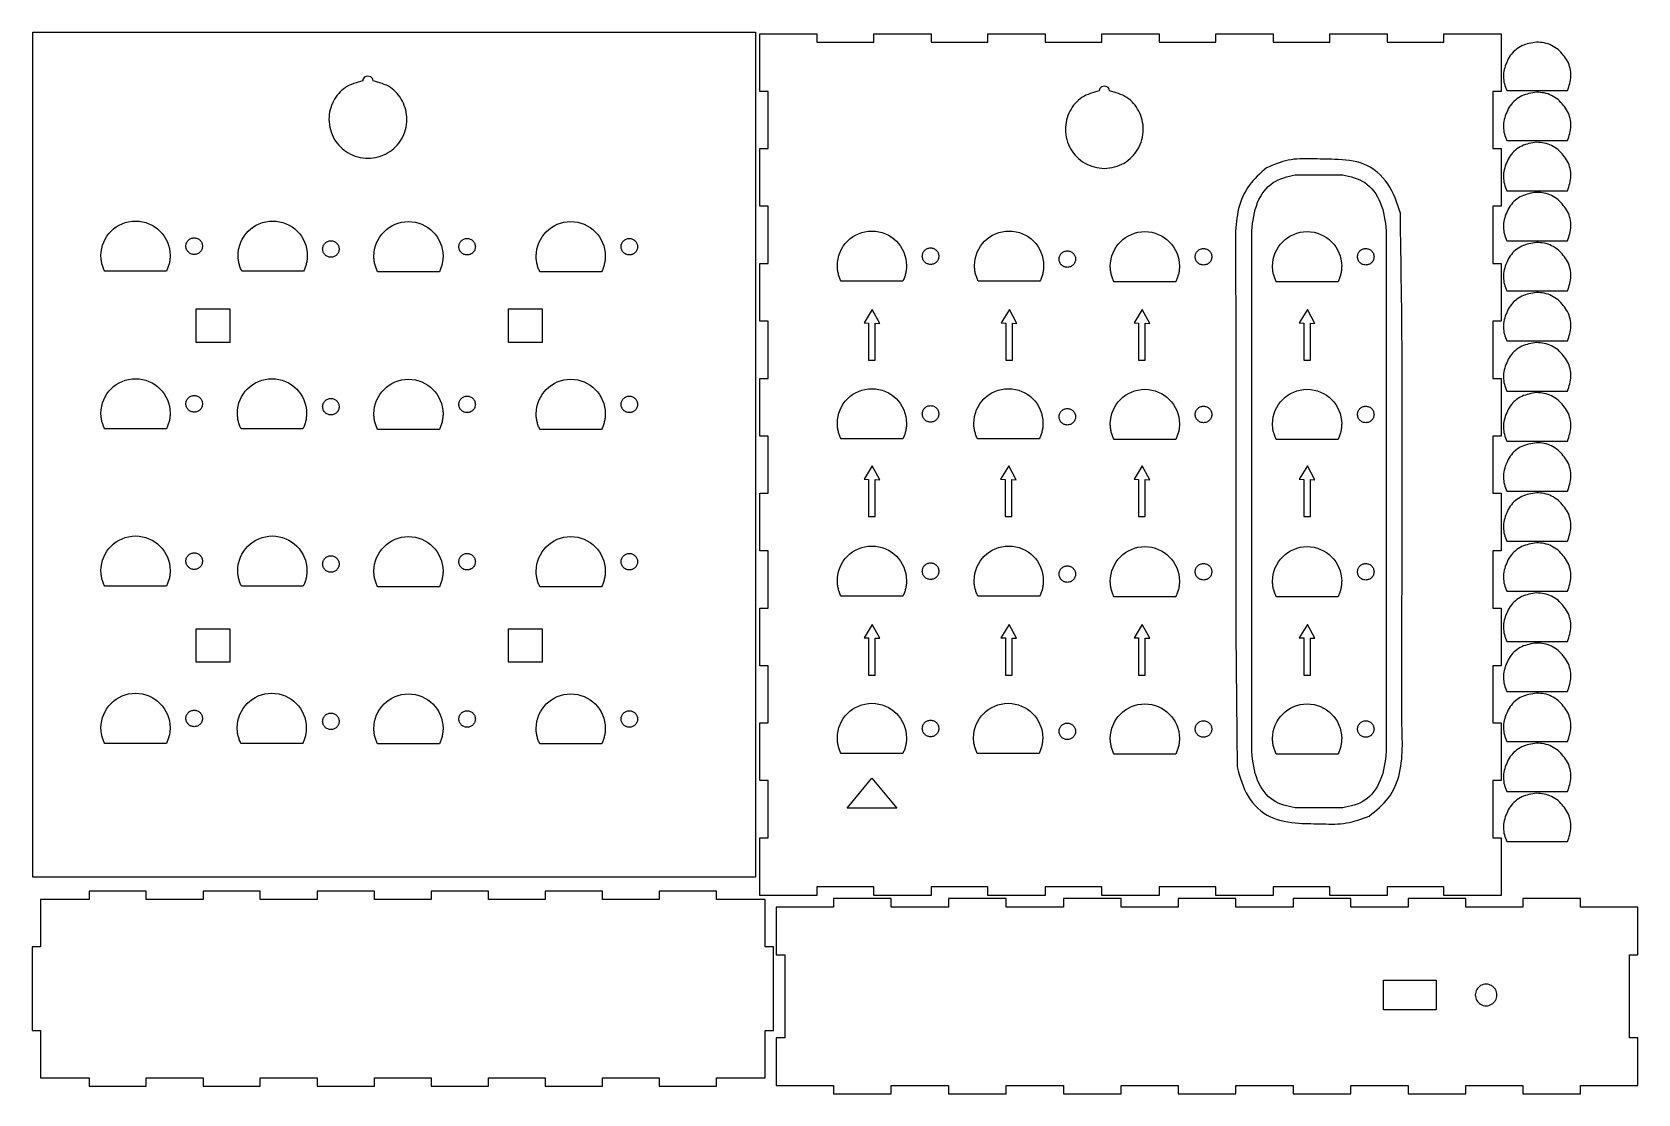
# Model space of a CAD drawing. Extents: x 11 to 585, y 6 to 386.
import ezdxf

# ---------------------------------------------------------------- set-up
doc = ezdxf.new("R2010")
doc.units = 0
doc.layers.get('0').update_dxf_attribs({"linetype": 'CONTINUOUS'})

msp = doc.modelspace()

# ---------------------------------------------------------------- linework, layer by layer
at = {"color": 7}
for p, q in [((11.557252, 385.790707), (269.894527, 385.790707)), ((11.557252, 83.715672), (11.557252, 385.790707)), ((269.894527, 385.790707), (269.894527, 83.715672)), ((271.482083, 364.583279), (271.482083, 385.161611)), ((271.482083, 385.161611), (291.911701, 385.161611)), ((291.911701, 385.161611), (291.911701, 382.161611)), ((312.206301, 382.161611), (312.206301, 385.161611)), ((312.206301, 385.161611), (332.680931, 385.161611)), ((332.680931, 385.161611), (332.680931, 382.161611)), ((352.975531, 382.161611), (352.975531, 385.161611)), ((352.975531, 385.161611), (373.45016, 385.161611)), ((373.45016, 385.161611), (373.45016, 382.161611)), ((393.74476, 382.161611), (393.74476, 385.161611)), ((393.74476, 385.161611), (414.21939, 385.161611)), ((414.21939, 385.161611), (414.21939, 382.161611)), ((434.51399, 382.161611), (434.51399, 385.161611)), ((434.51399, 385.161611), (454.98862, 385.161611)), ((454.98862, 385.161611), (454.98862, 382.161611)), ((475.28322, 382.161611), (475.28322, 385.161611)), ((475.28322, 385.161611), (495.757849, 385.161611)), ((495.757849, 385.161611), (495.757849, 382.161611)), ((516.052449, 382.161611), (516.052449, 385.161611)), ((516.052449, 385.161611), (536.482064, 385.161611)), ((536.482064, 385.161611), (536.482064, 364.583279)), ((291.911701, 382.161611), (312.206301, 382.161611)), ((332.680931, 382.161611), (352.975531, 382.161611)), ((373.45016, 382.161611), (393.74476, 382.161611)), ((414.21939, 382.161611), (434.51399, 382.161611)), ((454.98862, 382.161611), (475.28322, 382.161611)), ((495.757849, 382.161611), (516.052449, 382.161611)), ((549.129571, 382.204279), (549.129571, 382.204279)), ((131.382203, 370.053854), (131.382203, 370.053854)), ((274.482077, 364.583279), (271.482083, 364.583279)), ((274.482077, 344.139945), (274.482077, 364.583279)), ((394.641776, 366.436629), (394.641776, 366.436629)), ((536.482064, 364.583279), (533.48207, 364.583279)), ((533.48207, 364.583279), (533.48207, 344.139945)), ((549.129571, 364.302634), (549.129571, 364.302634)), ((549.129599, 346.400974), (549.129599, 346.400974)), ((271.482083, 323.516612), (271.482083, 344.139945)), ((271.482083, 344.139945), (274.482077, 344.139945)), ((533.48207, 344.139945), (536.482064, 344.139945)), ((536.482064, 344.139945), (536.482064, 323.516612)), ((462.880541, 334.734356), (479.854458, 334.734356)), ((549.129599, 328.499294), (549.129599, 328.499294)), ((274.482077, 323.516612), (271.482083, 323.516612)), ((274.482077, 303.073278), (274.482077, 323.516612)), ((536.482064, 323.516612), (533.48207, 323.516612)), ((533.48207, 323.516612), (533.48207, 303.073278)), ((40.442357, 315.433838), (41.393389, 316.145814)), ((41.393389, 316.145814), (42.411929, 316.765318)), ((42.411929, 316.765318), (43.491796, 317.286133)), ((43.491796, 317.286133), (44.626725, 317.702039)), ((44.626725, 317.702039), (45.810534, 318.006816)), ((45.810534, 318.006816), (47.037015, 318.194243)), ((47.037015, 318.194243), (48.29996, 318.258101)), ((48.29996, 318.258101), (49.562876, 318.194243)), ((49.562876, 318.194243), (50.789357, 318.006816)), ((50.789357, 318.006816), (51.973167, 317.702039)), ((51.973167, 317.702039), (53.108095, 317.286133)), ((53.108095, 317.286133), (54.187962, 316.765318)), ((54.187962, 316.765318), (55.206502, 316.145814)), ((55.206502, 316.145814), (56.157535, 315.433838)), ((89.473162, 315.433838), (90.424195, 316.145814)), ((90.424195, 316.145814), (91.442735, 316.765318)), ((91.442735, 316.765318), (92.522573, 317.286133)), ((92.522573, 317.286133), (93.65753, 317.702039)), ((93.65753, 317.702039), (94.841339, 318.006816)), ((94.841339, 318.006816), (96.067821, 318.194243)), ((96.067821, 318.194243), (97.330737, 318.258101)), ((97.330737, 318.258101), (98.593653, 318.194243)), ((98.593653, 318.194243), (99.820135, 318.006816)), ((99.820135, 318.006816), (101.003972, 317.702039)), ((101.003972, 317.702039), (102.138901, 317.286133)), ((102.138901, 317.286133), (103.218739, 316.765318)), ((103.218739, 316.765318), (104.237307, 316.145814)), ((104.237307, 316.145814), (105.18834, 315.433838)), ((138.010389, 315.227206), (138.961422, 315.939183)), ((138.961422, 315.939183), (139.979962, 316.558686)), ((139.979962, 316.558686), (141.059829, 317.079501)), ((141.059829, 317.079501), (142.194757, 317.495407)), ((142.194757, 317.495407), (143.378566, 317.800184)), ((143.378566, 317.800184), (144.605048, 317.987611)), ((144.605048, 317.987611), (145.867992, 318.051469)), ((145.867992, 318.051469), (147.130908, 317.987611)), ((147.130908, 317.987611), (148.35739, 317.800184)), ((148.35739, 317.800184), (149.541199, 317.495407)), ((149.541199, 317.495407), (150.676127, 317.079501)), ((150.676127, 317.079501), (151.755994, 316.558686)), ((151.755994, 316.558686), (152.774534, 315.939183)), ((152.774534, 315.939183), (153.725567, 315.227206)), ((196.014817, 315.227206), (196.965849, 315.939183)), ((196.965849, 315.939183), (197.984389, 316.558686)), ((197.984389, 316.558686), (199.064256, 317.079501)), ((199.064256, 317.079501), (200.199185, 317.495407)), ((200.199185, 317.495407), (201.382994, 317.800184)), ((201.382994, 317.800184), (202.609475, 317.987611)), ((202.609475, 317.987611), (203.87242, 318.051469)), ((203.87242, 318.051469), (205.135336, 317.987611)), ((205.135336, 317.987611), (206.361817, 317.800184)), ((206.361817, 317.800184), (207.545627, 317.495407)), ((207.545627, 317.495407), (208.680555, 317.079501)), ((208.680555, 317.079501), (209.760422, 316.558686)), ((209.760422, 316.558686), (210.778962, 315.939183)), ((210.778962, 315.939183), (211.729995, 315.227206)), ((36.501942, 309.56847), (36.917401, 310.704638)), ((36.917401, 310.704638), (37.43765, 311.785656)), ((37.43765, 311.785656), (38.056507, 312.805305)), ((38.056507, 312.805305), (38.767707, 313.757365)), ((38.767707, 313.757365), (39.565069, 314.635618)), ((39.565069, 314.635618), (40.442357, 315.433838)), ((56.157535, 315.433838), (57.034851, 314.635618)), ((57.034851, 314.635618), (57.832185, 313.757365)), ((57.832185, 313.757365), (58.543413, 312.805305)), ((58.543413, 312.805305), (59.162242, 311.785656)), ((59.162242, 311.785656), (59.68249, 310.704638)), ((59.68249, 310.704638), (60.097949, 309.56847)), ((66.37158, 309.859012), (66.444281, 310.141723)), ((66.444281, 310.141723), (66.543482, 310.412758)), ((66.543482, 310.412758), (66.667716, 310.67063)), ((66.667716, 310.67063), (66.815459, 310.913858)), ((66.815459, 310.913858), (66.985301, 311.140956)), ((66.985301, 311.140956), (67.175688, 311.350447)), ((67.175688, 311.350447), (67.385181, 311.540848)), ((67.385181, 311.540848), (67.612285, 311.71067)), ((67.612285, 311.71067), (67.855505, 311.858436)), ((67.855505, 311.858436), (68.113371, 311.982658)), ((68.113371, 311.982658), (68.384417, 312.08186)), ((68.384417, 312.08186), (68.667119, 312.154549)), ((68.667119, 312.154549), (68.960038, 312.199253)), ((68.960038, 312.199253), (69.261649, 312.214465)), ((69.261649, 312.214465), (69.563288, 312.199253)), ((69.563288, 312.199253), (69.856178, 312.154549)), ((69.856178, 312.154549), (70.138908, 312.08186)), ((70.138908, 312.08186), (70.409926, 311.982658)), ((70.409926, 311.982658), (70.667821, 311.858436)), ((70.667821, 311.858436), (70.91104, 311.71067)), ((70.91104, 311.71067), (71.138144, 311.540848)), ((71.138144, 311.540848), (71.347638, 311.350447)), ((71.347638, 311.350447), (71.538025, 311.140956)), ((71.538025, 311.140956), (71.707838, 310.913858)), ((71.707838, 310.913858), (71.855609, 310.67063)), ((71.855609, 310.67063), (71.979815, 310.412758)), ((71.979815, 310.412758), (72.079017, 310.141723)), ((72.079017, 310.141723), (72.151717, 309.859012)), ((85.532747, 309.56847), (85.948207, 310.704638)), ((85.948207, 310.704638), (86.468455, 311.785656)), ((86.468455, 311.785656), (87.087284, 312.805305)), ((87.087284, 312.805305), (87.798484, 313.757365)), ((87.798484, 313.757365), (88.595846, 314.635618)), ((88.595846, 314.635618), (89.473162, 315.433838)), ((105.18834, 315.433838), (106.065628, 314.635618)), ((106.065628, 314.635618), (106.86299, 313.757365)), ((106.86299, 313.757365), (107.57419, 312.805305)), ((107.57419, 312.805305), (108.193019, 311.785656)), ((108.193019, 311.785656), (108.713267, 310.704638)), ((108.713267, 310.704638), (109.128727, 309.56847)), ((115.688982, 309.881235), (115.858795, 310.108333)), ((115.858795, 310.108333), (116.049211, 310.317827)), ((116.049211, 310.317827), (116.258676, 310.508225)), ((116.258676, 310.508225), (116.48578, 310.678047)), ((116.48578, 310.678047), (116.728999, 310.825813)), ((116.728999, 310.825813), (116.986894, 310.950036)), ((116.986894, 310.950036), (117.25794, 311.049237)), ((117.25794, 311.049237), (117.540642, 311.121926)), ((117.540642, 311.121926), (117.833532, 311.16663)), ((117.833532, 311.16663), (118.135171, 311.181842)), ((118.135171, 311.181842), (118.436782, 311.16663)), ((118.436782, 311.16663), (118.729701, 311.121926)), ((118.729701, 311.121926), (119.012403, 311.049237)), ((119.012403, 311.049237), (119.283449, 310.950036)), ((119.283449, 310.950036), (119.541315, 310.825813)), ((119.541315, 310.825813), (119.784535, 310.678047)), ((119.784535, 310.678047), (120.011639, 310.508225)), ((120.011639, 310.508225), (120.221132, 310.317827)), ((120.221132, 310.317827), (120.411519, 310.108333)), ((120.411519, 310.108333), (120.581361, 309.881235)), ((134.069974, 309.361838), (134.485434, 310.498006)), ((134.485434, 310.498006), (135.005682, 311.579024)), ((135.005682, 311.579024), (135.624511, 312.598673)), ((135.624511, 312.598673), (136.335739, 313.550733)), ((136.335739, 313.550733), (137.133101, 314.428986)), ((137.133101, 314.428986), (138.010389, 315.227206)), ((153.725567, 315.227206), (154.602883, 314.428986)), ((154.602883, 314.428986), (155.400217, 313.550733)), ((155.400217, 313.550733), (156.111445, 312.598673)), ((156.111445, 312.598673), (156.730274, 311.579024)), ((156.730274, 311.579024), (157.250522, 310.498006)), ((157.250522, 310.498006), (157.665982, 309.361838)), ((164.012285, 309.935052), (164.111486, 310.206087)), ((164.111486, 310.206087), (164.23572, 310.463959)), ((164.23572, 310.463959), (164.383463, 310.707186)), ((164.383463, 310.707186), (164.553305, 310.934285)), ((164.553305, 310.934285), (164.743692, 311.143775)), ((164.743692, 311.143775), (164.953185, 311.334177)), ((164.953185, 311.334177), (165.180289, 311.503998)), ((165.180289, 311.503998), (165.423509, 311.651764)), ((165.423509, 311.651764), (165.681375, 311.775987)), ((165.681375, 311.775987), (165.952421, 311.875188)), ((165.952421, 311.875188), (166.235123, 311.947877)), ((166.235123, 311.947877), (166.528042, 311.992581)), ((166.528042, 311.992581), (166.829653, 312.007821)), ((166.829653, 312.007821), (167.131292, 311.992581)), ((167.131292, 311.992581), (167.424182, 311.947877)), ((167.424182, 311.947877), (167.706884, 311.875188)), ((167.706884, 311.875188), (167.97793, 311.775987)), ((167.97793, 311.775987), (168.235825, 311.651764)), ((168.235825, 311.651764), (168.479044, 311.503998)), ((168.479044, 311.503998), (168.706148, 311.334177)), ((168.706148, 311.334177), (168.915642, 311.143775)), ((168.915642, 311.143775), (169.106029, 310.934285)), ((169.106029, 310.934285), (169.275842, 310.707186)), ((169.275842, 310.707186), (169.423613, 310.463959)), ((169.423613, 310.463959), (169.547848, 310.206087)), ((169.547848, 310.206087), (169.647021, 309.935052)), ((192.074402, 309.361838), (192.489861, 310.498006)), ((192.489861, 310.498006), (193.01011, 311.579024)), ((193.01011, 311.579024), (193.628939, 312.598673)), ((193.628939, 312.598673), (194.340167, 313.550733)), ((194.340167, 313.550733), (195.137529, 314.428986)), ((195.137529, 314.428986), (196.014817, 315.227206)), ((211.729995, 315.227206), (212.607311, 314.428986)), ((212.607311, 314.428986), (213.404645, 313.550733)), ((213.404645, 313.550733), (214.115873, 312.598673)), ((214.115873, 312.598673), (214.734702, 311.579024)), ((214.734702, 311.579024), (215.25495, 310.498006)), ((215.25495, 310.498006), (215.670409, 309.361838)), ((222.016741, 309.935108), (222.115942, 310.206143)), ((222.115942, 310.206143), (222.240176, 310.464015)), ((222.240176, 310.464015), (222.387919, 310.707243)), ((222.387919, 310.707243), (222.557761, 310.934341)), ((222.557761, 310.934341), (222.748148, 311.143832)), ((222.748148, 311.143832), (222.957641, 311.334233)), ((222.957641, 311.334233), (223.184745, 311.504055)), ((223.184745, 311.504055), (223.427965, 311.651821)), ((223.427965, 311.651821), (223.685831, 311.776044)), ((223.685831, 311.776044), (223.956877, 311.875245)), ((223.956877, 311.875245), (224.239579, 311.947934)), ((224.239579, 311.947934), (224.532498, 311.992638)), ((224.532498, 311.992638), (224.834109, 312.007878)), ((224.834109, 312.007878), (225.135748, 311.992638)), ((225.135748, 311.992638), (225.428638, 311.947934)), ((225.428638, 311.947934), (225.711368, 311.875245)), ((225.711368, 311.875245), (225.982386, 311.776044)), ((225.982386, 311.776044), (226.240281, 311.651821)), ((226.240281, 311.651821), (226.4835, 311.504055)), ((226.4835, 311.504055), (226.710604, 311.334233)), ((226.710604, 311.334233), (226.920098, 311.143832)), ((226.920098, 311.143832), (227.110485, 310.934341)), ((227.110485, 310.934341), (227.280298, 310.707243)), ((227.280298, 310.707243), (227.428069, 310.464015)), ((227.428069, 310.464015), (227.552304, 310.206143)), ((227.552304, 310.206143), (227.651477, 309.935108)), ((301.312636, 309.21372), (302.023836, 310.16578)), ((302.023836, 310.16578), (302.821199, 311.044033)), ((302.821199, 311.044033), (303.698487, 311.842253)), ((303.698487, 311.842253), (304.649519, 312.554229)), ((304.649519, 312.554229), (305.668059, 313.173732)), ((305.668059, 313.173732), (306.747926, 313.694548)), ((306.747926, 313.694548), (307.882854, 314.110453)), ((307.882854, 314.110453), (309.066664, 314.415231)), ((309.066664, 314.415231), (310.293145, 314.602657)), ((310.293145, 314.602657), (311.55609, 314.666516)), ((311.55609, 314.666516), (312.819006, 314.602657)), ((312.819006, 314.602657), (314.045487, 314.415231)), ((314.045487, 314.415231), (315.229296, 314.110453)), ((315.229296, 314.110453), (316.364225, 313.694548)), ((316.364225, 313.694548), (317.444092, 313.173732)), ((317.444092, 313.173732), (318.462632, 312.554229)), ((318.462632, 312.554229), (319.413664, 311.842253)), ((319.413664, 311.842253), (320.29098, 311.044033)), ((320.29098, 311.044033), (321.088314, 310.16578)), ((321.088314, 310.16578), (321.799543, 309.21372)), ((350.343414, 309.21372), (351.054614, 310.16578)), ((351.054614, 310.16578), (351.851976, 311.044033)), ((351.851976, 311.044033), (352.729292, 311.842253)), ((352.729292, 311.842253), (353.680324, 312.554229)), ((353.680324, 312.554229), (354.698864, 313.173732)), ((354.698864, 313.173732), (355.778703, 313.694548)), ((355.778703, 313.694548), (356.91366, 314.110453)), ((356.91366, 314.110453), (358.097469, 314.415231)), ((358.097469, 314.415231), (359.32395, 314.602657)), ((359.32395, 314.602657), (360.586867, 314.666516)), ((360.586867, 314.666516), (361.849783, 314.602657)), ((361.849783, 314.602657), (363.076264, 314.415231)), ((363.076264, 314.415231), (364.260102, 314.110453)), ((364.260102, 314.110453), (365.39503, 313.694548)), ((365.39503, 313.694548), (366.474869, 313.173732)), ((366.474869, 313.173732), (367.493437, 312.554229)), ((367.493437, 312.554229), (368.44447, 311.842253)), ((368.44447, 311.842253), (369.321757, 311.044033)), ((369.321757, 311.044033), (370.11912, 310.16578)), ((370.11912, 310.16578), (370.83032, 309.21372)), ((399.591869, 309.959148), (400.389231, 310.837401)), ((400.389231, 310.837401), (401.266519, 311.635621)), ((401.266519, 311.635621), (402.217551, 312.347597)), ((402.217551, 312.347597), (403.236091, 312.9671)), ((403.236091, 312.9671), (404.315958, 313.487916)), ((404.315958, 313.487916), (405.450887, 313.903821)), ((405.450887, 313.903821), (406.634696, 314.208599)), ((406.634696, 314.208599), (407.861177, 314.396025)), ((407.861177, 314.396025), (409.124122, 314.459884)), ((409.124122, 314.459884), (410.387038, 314.396025)), ((410.387038, 314.396025), (411.613519, 314.208599)), ((411.613519, 314.208599), (412.797329, 313.903821)), ((412.797329, 313.903821), (413.932257, 313.487916)), ((413.932257, 313.487916), (415.012124, 312.9671)), ((415.012124, 312.9671), (416.030664, 312.347597)), ((416.030664, 312.347597), (416.981696, 311.635621)), ((416.981696, 311.635621), (417.859012, 310.837401)), ((417.859012, 310.837401), (418.656347, 309.959148)), ((441.481295, 313.560021), (441.481295, 313.560021)), ((447.319456, 128.431746), (447.319456, 314.734367)), ((457.596296, 309.959148), (458.393659, 310.837401)), ((458.393659, 310.837401), (459.270947, 311.635621)), ((459.270947, 311.635621), (460.221979, 312.347597)), ((460.221979, 312.347597), (461.240519, 312.9671)), ((461.240519, 312.9671), (462.320386, 313.487916)), ((462.320386, 313.487916), (463.455314, 313.903821)), ((463.455314, 313.903821), (464.639124, 314.208599)), ((464.639124, 314.208599), (465.865605, 314.396025)), ((465.865605, 314.396025), (467.12855, 314.459884)), ((467.12855, 314.459884), (468.391466, 314.396025)), ((468.391466, 314.396025), (469.617947, 314.208599)), ((469.617947, 314.208599), (470.801756, 313.903821)), ((470.801756, 313.903821), (471.936685, 313.487916)), ((471.936685, 313.487916), (473.016552, 312.9671)), ((473.016552, 312.9671), (474.035092, 312.347597)), ((474.035092, 312.347597), (474.986124, 311.635621)), ((474.986124, 311.635621), (475.86344, 310.837401)), ((475.86344, 310.837401), (476.660774, 309.959148)), ((495.41557, 314.734367), (495.41557, 128.431746)), ((549.129571, 310.597644), (549.129571, 310.597644)), ((35.952004, 305.517786), (35.946359, 305.891278)), ((35.946359, 305.891278), (35.946501, 305.891278)), ((35.946501, 305.891278), (36.010283, 307.155572)), ((35.968937, 305.147177), (35.952004, 305.517786)), ((35.996595, 304.779591), (35.968937, 305.147177)), ((36.035175, 304.41516), (35.996595, 304.779591)), ((36.010283, 307.155572), (36.197509, 308.383377)), ((36.084366, 304.054029), (36.035175, 304.41516)), ((36.197509, 308.383377), (36.501942, 309.56847)), ((60.097949, 309.56847), (60.402383, 308.383377)), ((60.402383, 308.383377), (60.589609, 307.155572)), ((60.566128, 304.415372), (60.517727, 304.054226)), ((60.60403, 304.779791), (60.566128, 304.415372)), ((60.589609, 307.155572), (60.653419, 305.891278)), ((60.631406, 305.147343), (60.60403, 304.779791)), ((60.647775, 305.517887), (60.631406, 305.147343)), ((60.653419, 305.891278), (60.647775, 305.517887)), ((66.311636, 309.264483), (66.326876, 309.566105)), ((66.326876, 308.962864), (66.311636, 309.264483)), ((66.326876, 309.566105), (66.37158, 309.859012)), ((66.37158, 308.669957), (66.326876, 308.962864)), ((66.444281, 308.387246), (66.37158, 308.669957)), ((66.543482, 308.116211), (66.444281, 308.387246)), ((66.667716, 307.858339), (66.543482, 308.116211)), ((66.815459, 307.615112), (66.667716, 307.858339)), ((66.985301, 307.38801), (66.815459, 307.615112)), ((67.175688, 307.178519), (66.985301, 307.38801)), ((67.385181, 306.988121), (67.175688, 307.178519)), ((67.612285, 306.818297), (67.385181, 306.988121)), ((67.855505, 306.670534), (67.612285, 306.818297)), ((68.113371, 306.546311), (67.855505, 306.670534)), ((68.384417, 306.447109), (68.113371, 306.546311)), ((68.667119, 306.374417), (68.384417, 306.447109)), ((68.960038, 306.329713), (68.667119, 306.374417)), ((69.261649, 306.314502), (68.960038, 306.329713)), ((69.563288, 306.329713), (69.261649, 306.314502)), ((69.856178, 306.374417), (69.563288, 306.329713)), ((70.138908, 306.447109), (69.856178, 306.374417)), ((70.409926, 306.546311), (70.138908, 306.447109)), ((70.667821, 306.670534), (70.409926, 306.546311)), ((70.91104, 306.818297), (70.667821, 306.670534)), ((71.138144, 306.988121), (70.91104, 306.818297)), ((71.347638, 307.178519), (71.138144, 306.988121)), ((71.538025, 307.38801), (71.347638, 307.178519)), ((71.707838, 307.615112), (71.538025, 307.38801)), ((71.855609, 307.858339), (71.707838, 307.615112)), ((71.979815, 308.116211), (71.855609, 307.858339)), ((72.079017, 308.387246), (71.979815, 308.116211)), ((72.151717, 308.669957), (72.079017, 308.387246)), ((72.151717, 309.859012), (72.196421, 309.566105)), ((72.196421, 308.962864), (72.151717, 308.669957)), ((72.196421, 309.566105), (72.211661, 309.264483)), ((72.211661, 309.264483), (72.196421, 308.962864)), ((84.982809, 305.517786), (84.977165, 305.891278)), ((84.977165, 305.891278), (84.977278, 305.891278)), ((84.977278, 305.891278), (85.04106, 307.155572)), ((84.999743, 305.147177), (84.982809, 305.517786)), ((85.0274, 304.779591), (84.999743, 305.147177)), ((85.06598, 304.41516), (85.0274, 304.779591)), ((85.04106, 307.155572), (85.228286, 308.383374)), ((85.115171, 304.054029), (85.06598, 304.41516)), ((85.228286, 308.383374), (85.532747, 309.56847)), ((109.128727, 309.56847), (109.433188, 308.383377)), ((109.433188, 308.383377), (109.620414, 307.155572)), ((109.596905, 304.415372), (109.548532, 304.054226)), ((109.634807, 304.779791), (109.596905, 304.415372)), ((109.620414, 307.155572), (109.684196, 305.891278)), ((109.662183, 305.147343), (109.634807, 304.779791)), ((109.678552, 305.517887), (109.662183, 305.147343)), ((109.684196, 305.891278), (109.678552, 305.517887)), ((115.185159, 308.23186), (115.200399, 308.533482)), ((115.200399, 307.930241), (115.185159, 308.23186)), ((115.200399, 308.533482), (115.245103, 308.82639)), ((115.245103, 307.637334), (115.200399, 307.930241)), ((115.245103, 308.82639), (115.317803, 309.1091)), ((115.317803, 307.354623), (115.245103, 307.637334)), ((115.317803, 309.1091), (115.417005, 309.380135)), ((115.417005, 307.083588), (115.317803, 307.354623)), ((115.417005, 309.380135), (115.541211, 309.638007)), ((115.541211, 306.825716), (115.417005, 307.083588)), ((115.541211, 309.638007), (115.688982, 309.881235)), ((115.688982, 306.582489), (115.541211, 306.825716)), ((115.858795, 306.355387), (115.688982, 306.582489)), ((116.049211, 306.145897), (115.858795, 306.355387)), ((116.258676, 305.955498), (116.049211, 306.145897)), ((116.48578, 305.785674), (116.258676, 305.955498)), ((116.728999, 305.637911), (116.48578, 305.785674)), ((116.986894, 305.513688), (116.728999, 305.637911)), ((117.25794, 305.414487), (116.986894, 305.513688)), ((117.540642, 305.341795), (117.25794, 305.414487)), ((117.833532, 305.297091), (117.540642, 305.341795)), ((118.135171, 305.281851), (117.833532, 305.297091)), ((118.436782, 305.297091), (118.135171, 305.281851)), ((118.729701, 305.341795), (118.436782, 305.297091)), ((119.012403, 305.414487), (118.729701, 305.341795)), ((119.283449, 305.513688), (119.012403, 305.414487)), ((119.541315, 305.637911), (119.283449, 305.513688)), ((119.784535, 305.785674), (119.541315, 305.637911)), ((120.011639, 305.955498), (119.784535, 305.785674)), ((120.221132, 306.145897), (120.011639, 305.955498)), ((120.411519, 306.355387), (120.221132, 306.145897)), ((120.581361, 306.582489), (120.411519, 306.355387)), ((120.581361, 309.881235), (120.729104, 309.638007)), ((120.729104, 306.825716), (120.581361, 306.582489)), ((120.729104, 309.638007), (120.853338, 309.380135)), ((120.853338, 307.083588), (120.729104, 306.825716)), ((120.853338, 309.380135), (120.952539, 309.1091)), ((120.952539, 307.354623), (120.853338, 307.083588)), ((120.952539, 309.1091), (121.02524, 308.82639)), ((121.02524, 307.637334), (120.952539, 307.354623)), ((121.02524, 308.82639), (121.069944, 308.533482)), ((121.069944, 307.930241), (121.02524, 307.637334)), ((121.069944, 308.533482), (121.085184, 308.23186)), ((121.085184, 308.23186), (121.069944, 307.930241)), ((133.519754, 305.311154), (133.514109, 305.684647)), ((133.514109, 305.684647), (133.514533, 305.684647)), ((133.514533, 305.684647), (133.578315, 306.94894)), ((133.536687, 304.940545), (133.519754, 305.311154)), ((133.564627, 304.572959), (133.536687, 304.940545)), ((133.603207, 304.208528), (133.564627, 304.572959)), ((133.578315, 306.94894), (133.765541, 308.176742)), ((133.765541, 308.176742), (134.069974, 309.361838)), ((157.665982, 309.361838), (157.970415, 308.176742)), ((157.970415, 308.176742), (158.157641, 306.94894)), ((158.172063, 304.57316), (158.13416, 304.20874)), ((158.157641, 306.94894), (158.221451, 305.684647)), ((158.199438, 304.940712), (158.172063, 304.57316)), ((158.215807, 305.311255), (158.199438, 304.940712)), ((158.221451, 305.684647), (158.215807, 305.311255)), ((163.87964, 309.057812), (163.89488, 309.359434)), ((163.89488, 308.756192), (163.87964, 309.057812)), ((163.89488, 309.359434), (163.939584, 309.652341)), ((163.939584, 308.463285), (163.89488, 308.756192)), ((163.939584, 309.652341), (164.012285, 309.935052)), ((164.012285, 308.180575), (163.939584, 308.463285)), ((164.111486, 307.90954), (164.012285, 308.180575)), ((164.23572, 307.651668), (164.111486, 307.90954)), ((164.383463, 307.40844), (164.23572, 307.651668)), ((164.553305, 307.181339), (164.383463, 307.40844)), ((164.743692, 306.971848), (164.553305, 307.181339)), ((164.953185, 306.78145), (164.743692, 306.971848)), ((165.180289, 306.611625), (164.953185, 306.78145)), ((165.423509, 306.463862), (165.180289, 306.611625)), ((165.681375, 306.339639), (165.423509, 306.463862)), ((165.952421, 306.240438), (165.681375, 306.339639)), ((166.235123, 306.167746), (165.952421, 306.240438)), ((166.528042, 306.123042), (166.235123, 306.167746)), ((166.829653, 306.107802), (166.528042, 306.123042)), ((167.131292, 306.123042), (166.829653, 306.107802)), ((167.424182, 306.167746), (167.131292, 306.123042)), ((167.706884, 306.240438), (167.424182, 306.167746)), ((167.97793, 306.339639), (167.706884, 306.240438)), ((168.235825, 306.463862), (167.97793, 306.339639)), ((168.479044, 306.611625), (168.235825, 306.463862)), ((168.706148, 306.78145), (168.479044, 306.611625)), ((168.915642, 306.971848), (168.706148, 306.78145)), ((169.106029, 307.181339), (168.915642, 306.971848)), ((169.275842, 307.40844), (169.106029, 307.181339)), ((169.423613, 307.651668), (169.275842, 307.40844)), ((169.547848, 307.90954), (169.423613, 307.651668)), ((169.647021, 308.180575), (169.547848, 307.90954)), ((169.647021, 309.935052), (169.719721, 309.652341)), ((169.719721, 308.463285), (169.647021, 308.180575)), ((169.719721, 309.652341), (169.764425, 309.359434)), ((169.764425, 308.756192), (169.719721, 308.463285)), ((169.764425, 309.359434), (169.779665, 309.057812)), ((169.779665, 309.057812), (169.764425, 308.756192)), ((191.524182, 305.311154), (191.518537, 305.684647)), ((191.518537, 305.684647), (191.518961, 305.684647)), ((191.518961, 305.684647), (191.582743, 306.94894)), ((191.541115, 304.940545), (191.524182, 305.311154)), ((191.569055, 304.572959), (191.541115, 304.940545)), ((191.607635, 304.208528), (191.569055, 304.572959)), ((191.582743, 306.94894), (191.769969, 308.176742)), ((191.769969, 308.176742), (192.074402, 309.361838)), ((215.670409, 309.361838), (215.974843, 308.176745)), ((215.974843, 308.176745), (216.162069, 306.94894)), ((216.17649, 304.57316), (216.138588, 304.20874)), ((216.162069, 306.94894), (216.225879, 305.684647)), ((216.203866, 304.940712), (216.17649, 304.57316)), ((216.220235, 305.311255), (216.203866, 304.940712)), ((216.225879, 305.684647), (216.220235, 305.311255)), ((221.884096, 309.057868), (221.899336, 309.35949)), ((221.899336, 308.756249), (221.884096, 309.057868)), ((221.899336, 309.35949), (221.94404, 309.652398)), ((221.94404, 308.463342), (221.899336, 308.756249)), ((221.94404, 309.652398), (222.016741, 309.935108)), ((222.016741, 308.180631), (221.94404, 308.463342)), ((222.115942, 307.909596), (222.016741, 308.180631)), ((222.240176, 307.651724), (222.115942, 307.909596)), ((222.387919, 307.408497), (222.240176, 307.651724)), ((222.557761, 307.181395), (222.387919, 307.408497)), ((222.748148, 306.971905), (222.557761, 307.181395)), ((222.957641, 306.781506), (222.748148, 306.971905)), ((223.184745, 306.611682), (222.957641, 306.781506)), ((223.427965, 306.463919), (223.184745, 306.611682)), ((223.685831, 306.339696), (223.427965, 306.463919)), ((223.956877, 306.240495), (223.685831, 306.339696)), ((224.239579, 306.167803), (223.956877, 306.240495)), ((224.532498, 306.123099), (224.239579, 306.167803)), ((224.834109, 306.107859), (224.532498, 306.123099)), ((225.135748, 306.123099), (224.834109, 306.107859)), ((225.428638, 306.167803), (225.135748, 306.123099)), ((225.711368, 306.240495), (225.428638, 306.167803)), ((225.982386, 306.339696), (225.711368, 306.240495)), ((226.240281, 306.463919), (225.982386, 306.339696)), ((226.4835, 306.611682), (226.240281, 306.463919)), ((226.710604, 306.781506), (226.4835, 306.611682)), ((226.920098, 306.971905), (226.710604, 306.781506)), ((227.110485, 307.181395), (226.920098, 306.971905)), ((227.280298, 307.408497), (227.110485, 307.181395)), ((227.428069, 307.651724), (227.280298, 307.408497)), ((227.552304, 307.909596), (227.428069, 307.651724)), ((227.651477, 308.180631), (227.552304, 307.909596)), ((227.651477, 309.935108), (227.724177, 309.652398)), ((227.724177, 308.463342), (227.651477, 308.180631)), ((227.724177, 309.652398), (227.768881, 309.35949)), ((227.768881, 308.756249), (227.724177, 308.463342)), ((227.768881, 309.35949), (227.784121, 309.057868)), ((227.784121, 309.057868), (227.768881, 308.756249)), ((299.266412, 303.563987), (299.453639, 304.791791)), ((299.453639, 304.791791), (299.758072, 305.976885)), ((299.758072, 305.976885), (300.173531, 307.113052)), ((300.173531, 307.113052), (300.69378, 308.194071)), ((300.69378, 308.194071), (301.312636, 309.21372)), ((321.799543, 309.21372), (322.418371, 308.194071)), ((322.418371, 308.194071), (322.93862, 307.113052)), ((322.93862, 307.113052), (323.354079, 305.976885)), ((323.354079, 305.976885), (323.658512, 304.791791)), ((323.658512, 304.791791), (323.845738, 303.563987)), ((329.567766, 305.672898), (329.583006, 305.97452)), ((329.583006, 305.371278), (329.567766, 305.672898)), ((329.583006, 305.97452), (329.62771, 306.267427)), ((329.62771, 305.078371), (329.583006, 305.371278)), ((329.62771, 306.267427), (329.70041, 306.550138)), ((329.70041, 304.795661), (329.62771, 305.078371)), ((329.70041, 306.550138), (329.799611, 306.821172)), ((329.799611, 304.524626), (329.70041, 304.795661)), ((329.799611, 306.821172), (329.923846, 307.079045)), ((329.923846, 304.266754), (329.799611, 304.524626)), ((329.923846, 307.079045), (330.071589, 307.322272)), ((330.071589, 304.023526), (329.923846, 304.266754)), ((330.071589, 307.322272), (330.24143, 307.549371)), ((330.24143, 307.549371), (330.431817, 307.758861)), ((330.431817, 307.758861), (330.641311, 307.949263)), ((330.641311, 307.949263), (330.868415, 308.119084)), ((330.868415, 308.119084), (331.111634, 308.26685)), ((331.111634, 308.26685), (331.369501, 308.391073)), ((331.369501, 308.391073), (331.640547, 308.490274)), ((331.640547, 308.490274), (331.923249, 308.562963)), ((331.923249, 308.562963), (332.216167, 308.607667)), ((332.216167, 308.607667), (332.517778, 308.622879)), ((332.517778, 308.622879), (332.819417, 308.607667)), ((332.819417, 308.607667), (333.112308, 308.562963)), ((333.112308, 308.562963), (333.395038, 308.490274)), ((333.395038, 308.490274), (333.666056, 308.391073)), ((333.666056, 308.391073), (333.92395, 308.26685)), ((333.92395, 308.26685), (334.16717, 308.119084)), ((334.16717, 308.119084), (334.394274, 307.949263)), ((334.394274, 307.949263), (334.603767, 307.758861)), ((334.603767, 307.758861), (334.794154, 307.549371)), ((334.794154, 307.549371), (334.963968, 307.322272)), ((334.963968, 307.322272), (335.111739, 307.079045)), ((335.111739, 304.266754), (334.963968, 304.023526)), ((335.111739, 307.079045), (335.235945, 306.821172)), ((335.235945, 304.524626), (335.111739, 304.266754)), ((335.235945, 306.821172), (335.335146, 306.550138)), ((335.335146, 304.795661), (335.235945, 304.524626)), ((335.335146, 306.550138), (335.407847, 306.267427)), ((335.407847, 305.078371), (335.335146, 304.795661)), ((335.407847, 306.267427), (335.452551, 305.97452)), ((335.452551, 305.371278), (335.407847, 305.078371)), ((335.452551, 305.97452), (335.467791, 305.672898)), ((335.467791, 305.672898), (335.452551, 305.371278)), ((348.29719, 303.563987), (348.484416, 304.791789)), ((348.484416, 304.791789), (348.788877, 305.976885)), ((348.788877, 305.976885), (349.204336, 307.113052)), ((349.204336, 307.113052), (349.724585, 308.194071)), ((349.724585, 308.194071), (350.343414, 309.21372)), ((370.83032, 309.21372), (371.449148, 308.194071)), ((371.449148, 308.194071), (371.969397, 307.113052)), ((371.969397, 307.113052), (372.384856, 305.976885)), ((372.384856, 305.976885), (372.689318, 304.791791)), ((372.689318, 304.791791), (372.876544, 303.563987)), ((378.441289, 304.640275), (378.456529, 304.941897)), ((378.456529, 304.338655), (378.441289, 304.640275)), ((378.456529, 304.941897), (378.501233, 305.234804)), ((378.501233, 304.045748), (378.456529, 304.338655)), ((378.501233, 305.234804), (378.573933, 305.517515)), ((378.573933, 305.517515), (378.673134, 305.78855)), ((378.673134, 305.78855), (378.79734, 306.046422)), ((378.79734, 306.046422), (378.945112, 306.289649)), ((378.945112, 306.289649), (379.114925, 306.516748)), ((379.114925, 306.516748), (379.30534, 306.726241)), ((379.30534, 306.726241), (379.514806, 306.91664)), ((379.514806, 306.91664), (379.74191, 307.086461)), ((379.74191, 307.086461), (379.985129, 307.234227)), ((379.985129, 307.234227), (380.243024, 307.35845)), ((380.243024, 307.35845), (380.51407, 307.457651)), ((380.51407, 307.457651), (380.796772, 307.53034)), ((380.796772, 307.53034), (381.089662, 307.575044)), ((381.089662, 307.575044), (381.391301, 307.590256)), ((381.391301, 307.590256), (381.692912, 307.575044)), ((381.692912, 307.575044), (381.98583, 307.53034)), ((381.98583, 307.53034), (382.268532, 307.457651)), ((382.268532, 307.457651), (382.539579, 307.35845)), ((382.539579, 307.35845), (382.797445, 307.234227)), ((382.797445, 307.234227), (383.040664, 307.086461)), ((383.040664, 307.086461), (383.267768, 306.91664)), ((383.267768, 306.91664), (383.477262, 306.726241)), ((383.477262, 306.726241), (383.667649, 306.516748)), ((383.667649, 306.516748), (383.83749, 306.289649)), ((383.83749, 306.289649), (383.985234, 306.046422)), ((383.985234, 306.046422), (384.109468, 305.78855)), ((384.109468, 305.78855), (384.208669, 305.517515)), ((384.208669, 305.517515), (384.28137, 305.234804)), ((384.28137, 305.234804), (384.326074, 304.941897)), ((384.326074, 304.338655), (384.28137, 304.045748)), ((384.326074, 304.941897), (384.341314, 304.640275)), ((384.341314, 304.640275), (384.326074, 304.338655)), ((396.834445, 303.357355), (397.021671, 304.585157)), ((397.021671, 304.585157), (397.326104, 305.770253)), ((397.326104, 305.770253), (397.741563, 306.90642)), ((397.741563, 306.90642), (398.261812, 307.987439)), ((398.261812, 307.987439), (398.88064, 309.007088)), ((398.88064, 309.007088), (399.591869, 309.959148)), ((418.656347, 309.959148), (419.367575, 309.007088)), ((419.367575, 309.007088), (419.986404, 307.987439)), ((419.986404, 307.987439), (420.506652, 306.90642)), ((420.506652, 306.90642), (420.922111, 305.770253)), ((420.922111, 305.770253), (421.226544, 304.585157)), ((421.226544, 304.585157), (421.413771, 303.357355)), ((427.13577, 305.466226), (427.15101, 305.767849)), ((427.15101, 305.164607), (427.13577, 305.466226)), ((427.15101, 305.767849), (427.195714, 306.060756)), ((427.195714, 304.8717), (427.15101, 305.164607)), ((427.195714, 306.060756), (427.268414, 306.343466)), ((427.268414, 304.588989), (427.195714, 304.8717)), ((427.268414, 306.343466), (427.367615, 306.614501)), ((427.367615, 304.317954), (427.268414, 304.588989)), ((427.367615, 306.614501), (427.49185, 306.872373)), ((427.49185, 304.060082), (427.367615, 304.317954)), ((427.49185, 306.872373), (427.639593, 307.115601)), ((427.639593, 307.115601), (427.809434, 307.342699)), ((427.809434, 307.342699), (427.999821, 307.55219)), ((427.999821, 307.55219), (428.209315, 307.742591)), ((428.209315, 307.742591), (428.436419, 307.912413)), ((428.436419, 307.912413), (428.679638, 308.060179)), ((428.679638, 308.060179), (428.937505, 308.184402)), ((428.937505, 308.184402), (429.208551, 308.283603)), ((429.208551, 308.283603), (429.491253, 308.356292)), ((429.491253, 308.356292), (429.784171, 308.400996)), ((429.784171, 308.400996), (430.085782, 308.416236)), ((430.085782, 308.416236), (430.387421, 308.400996)), ((430.387421, 308.400996), (430.680312, 308.356292)), ((430.680312, 308.356292), (430.963014, 308.283603)), ((430.963014, 308.283603), (431.23406, 308.184402)), ((431.23406, 308.184402), (431.491954, 308.060179)), ((431.491954, 308.060179), (431.735174, 307.912413)), ((431.735174, 307.912413), (431.962278, 307.742591)), ((431.962278, 307.742591), (432.171771, 307.55219)), ((432.171771, 307.55219), (432.362158, 307.342699)), ((432.362158, 307.342699), (432.531972, 307.115601)), ((432.531972, 307.115601), (432.679743, 306.872373)), ((432.679743, 306.872373), (432.803977, 306.614501)), ((432.803977, 304.317954), (432.679743, 304.060082)), ((432.803977, 306.614501), (432.90315, 306.343466)), ((432.90315, 304.588989), (432.803977, 304.317954)), ((432.90315, 306.343466), (432.975851, 306.060756)), ((432.975851, 304.8717), (432.90315, 304.588989)), ((432.975851, 306.060756), (433.020555, 305.767849)), ((433.020555, 305.164607), (432.975851, 304.8717)), ((433.020555, 305.767849), (433.035795, 305.466226)), ((433.035795, 305.466226), (433.020555, 305.164607)), ((454.838872, 303.357355), (455.026099, 304.585157)), ((455.026099, 304.585157), (455.330532, 305.770253)), ((455.330532, 305.770253), (455.745991, 306.90642)), ((455.745991, 306.90642), (456.26624, 307.987439)), ((456.26624, 307.987439), (456.885068, 309.007088)), ((456.885068, 309.007088), (457.596296, 309.959148)), ((476.660774, 309.959148), (477.372003, 309.007088)), ((477.372003, 309.007088), (477.990831, 307.987439)), ((477.990831, 307.987439), (478.51108, 306.90642)), ((478.51108, 306.90642), (478.926539, 305.770253)), ((478.926539, 305.770253), (479.230972, 304.58516)), ((479.230972, 304.58516), (479.418198, 303.357355)), ((485.140226, 305.466283), (485.155466, 305.767905)), ((485.155466, 305.164663), (485.140226, 305.466283)), ((485.155466, 305.767905), (485.20017, 306.060812)), ((485.20017, 304.871756), (485.155466, 305.164663)), ((485.20017, 306.060812), (485.27287, 306.343523)), ((485.27287, 304.589046), (485.20017, 304.871756)), ((485.27287, 306.343523), (485.372071, 306.614558)), ((485.372071, 304.318011), (485.27287, 304.589046)), ((485.372071, 306.614558), (485.496306, 306.87243)), ((485.496306, 304.060139), (485.372071, 304.318011)), ((485.496306, 306.87243), (485.644049, 307.115657)), ((485.644049, 307.115657), (485.81389, 307.342756)), ((485.81389, 307.342756), (486.004277, 307.552247)), ((486.004277, 307.552247), (486.213771, 307.742648)), ((486.213771, 307.742648), (486.440875, 307.912469)), ((486.440875, 307.912469), (486.684094, 308.060235)), ((486.684094, 308.060235), (486.941961, 308.184458)), ((486.941961, 308.184458), (487.213007, 308.283659)), ((487.213007, 308.283659), (487.495709, 308.356348)), ((487.495709, 308.356348), (487.788627, 308.401052)), ((487.788627, 308.401052), (488.090238, 308.416292)), ((488.090238, 308.416292), (488.391877, 308.401052)), ((488.391877, 308.401052), (488.684768, 308.356348)), ((488.684768, 308.356348), (488.967498, 308.283659)), ((488.967498, 308.283659), (489.238516, 308.184458)), ((489.238516, 308.184458), (489.49641, 308.060235)), ((489.49641, 308.060235), (489.73963, 307.912469)), ((489.73963, 307.912469), (489.966734, 307.742648)), ((489.966734, 307.742648), (490.176227, 307.552247)), ((490.176227, 307.552247), (490.366614, 307.342756)), ((490.366614, 307.342756), (490.536428, 307.115657)), ((490.536428, 307.115657), (490.684199, 306.87243)), ((490.684199, 306.87243), (490.808433, 306.614558)), ((490.808433, 304.318011), (490.684199, 304.060139)), ((490.808433, 306.614558), (490.907606, 306.343523)), ((490.907606, 304.589046), (490.808433, 304.318011)), ((490.907606, 306.343523), (490.980307, 306.060812)), ((490.980307, 304.871756), (490.907606, 304.589046)), ((490.980307, 306.060812), (491.025011, 305.767905)), ((491.025011, 305.164663), (490.980307, 304.871756)), ((491.025011, 305.767905), (491.040251, 305.466283)), ((491.040251, 305.466283), (491.025011, 305.164663)), ((36.143971, 303.696326), (36.084366, 304.054029)), ((36.213821, 303.342197), (36.143971, 303.696326)), ((36.293719, 302.991775), (36.213821, 303.342197)), ((36.383465, 302.645198), (36.293719, 302.991775)), ((36.48292, 302.302606), (36.383465, 302.645198)), ((36.59183, 301.964131), (36.48292, 302.302606)), ((36.710053, 301.629915), (36.59183, 301.964131)), ((36.83742, 301.300096), (36.710053, 301.629915)), ((36.973705, 300.974806), (36.83742, 301.300096)), ((37.118739, 300.654188), (36.973705, 300.974806)), ((37.272324, 300.338376), (37.118739, 300.654188)), ((38.651459, 300.338376), (37.272324, 300.338376)), ((40.030595, 300.338376), (38.651459, 300.338376)), ((41.409702, 300.338376), (40.030595, 300.338376)), ((42.788837, 300.338376), (41.409702, 300.338376)), ((44.167973, 300.338376), (42.788837, 300.338376)), ((45.547108, 300.338376), (44.167973, 300.338376)), ((46.926215, 300.338376), (45.547108, 300.338376)), ((48.30535, 300.338376), (46.926215, 300.338376)), ((49.684486, 300.338376), (48.30535, 300.338376)), ((51.063621, 300.338376), (49.684486, 300.338376)), ((52.442728, 300.338376), (51.063621, 300.338376)), ((53.821863, 300.338376), (52.442728, 300.338376)), ((55.200999, 300.338376), (53.821863, 300.338376)), ((56.580134, 300.338376), (55.200999, 300.338376)), ((57.959241, 300.338376), (56.580134, 300.338376)), ((59.338377, 300.338376), (57.959241, 300.338376)), ((59.491764, 300.654126), (59.338377, 300.338376)), ((59.636403, 300.974711), (59.491764, 300.654126)), ((59.772096, 301.299991), (59.636403, 300.974711)), ((59.898701, 301.629827), (59.772096, 301.299991)), ((60.016105, 301.964074), (59.898701, 301.629827)), ((60.124083, 302.302589), (60.016105, 301.964074)), ((60.222522, 302.645229), (60.124083, 302.302589)), ((60.311281, 302.991857), (60.222522, 302.645229)), ((60.390162, 303.342326), (60.311281, 302.991857)), ((60.459025, 303.696498), (60.390162, 303.342326)), ((60.517727, 304.054226), (60.459025, 303.696498)), ((85.174777, 303.696326), (85.115171, 304.054029)), ((85.244627, 303.342197), (85.174777, 303.696326)), ((85.324496, 302.991775), (85.244627, 303.342197)), ((85.414271, 302.645198), (85.324496, 302.991775)), ((85.513697, 302.302606), (85.414271, 302.645198)), ((85.622635, 301.964131), (85.513697, 302.302606)), ((85.740858, 301.629915), (85.622635, 301.964131)), ((85.868197, 301.300096), (85.740858, 301.629915)), ((86.004482, 300.974806), (85.868197, 301.300096)), ((86.149516, 300.654188), (86.004482, 300.974806)), ((86.303129, 300.338376), (86.149516, 300.654188)), ((87.682237, 300.338376), (86.303129, 300.338376)), ((89.061372, 300.338376), (87.682237, 300.338376)), ((90.440507, 300.338376), (89.061372, 300.338376)), ((91.819643, 300.338376), (90.440507, 300.338376)), ((93.19875, 300.338376), (91.819643, 300.338376)), ((94.577885, 300.338376), (93.19875, 300.338376)), ((95.95702, 300.338376), (94.577885, 300.338376)), ((97.336156, 300.338376), (95.95702, 300.338376)), ((98.715263, 300.338376), (97.336156, 300.338376)), ((100.094398, 300.338376), (98.715263, 300.338376)), ((101.473533, 300.338376), (100.094398, 300.338376)), ((102.852669, 300.338376), (101.473533, 300.338376)), ((104.231776, 300.338376), (102.852669, 300.338376)), ((105.610911, 300.338376), (104.231776, 300.338376)), ((106.990047, 300.338376), (105.610911, 300.338376)), ((108.369182, 300.338376), (106.990047, 300.338376)), ((108.52257, 300.654126), (108.369182, 300.338376)), ((108.66718, 300.974711), (108.52257, 300.654126)), ((108.802873, 301.299991), (108.66718, 300.974711)), ((108.929506, 301.629827), (108.802873, 301.299991)), ((109.046882, 301.964074), (108.929506, 301.629827)), ((109.154889, 302.302589), (109.046882, 301.964074)), ((109.253328, 302.645229), (109.154889, 302.302589)), ((109.342058, 302.991857), (109.253328, 302.645229)), ((109.420939, 303.342326), (109.342058, 302.991857)), ((109.48983, 303.696498), (109.420939, 303.342326)), ((109.548532, 304.054226), (109.48983, 303.696498)), ((133.652398, 303.847397), (133.603207, 304.208528)), ((133.712004, 303.489694), (133.652398, 303.847397)), ((133.781854, 303.135565), (133.712004, 303.489694)), ((133.861751, 302.785143), (133.781854, 303.135565)), ((133.951497, 302.438566), (133.861751, 302.785143)), ((134.050953, 302.095974), (133.951497, 302.438566)), ((134.159862, 301.757499), (134.050953, 302.095974)), ((134.278085, 301.423283), (134.159862, 301.757499)), ((134.405452, 301.093464), (134.278085, 301.423283)), ((134.541737, 300.768175), (134.405452, 301.093464)), ((134.686771, 300.447556), (134.541737, 300.768175)), ((134.840356, 300.131744), (134.686771, 300.447556)), ((136.219492, 300.131744), (134.840356, 300.131744)), ((137.598627, 300.131744), (136.219492, 300.131744)), ((138.977734, 300.131744), (137.598627, 300.131744)), ((140.356869, 300.131744), (138.977734, 300.131744)), ((141.736005, 300.131744), (140.356869, 300.131744)), ((143.11514, 300.131744), (141.736005, 300.131744)), ((144.494247, 300.131744), (143.11514, 300.131744)), ((145.873383, 300.131744), (144.494247, 300.131744)), ((147.252518, 300.131744), (145.873383, 300.131744)), ((148.631653, 300.131744), (147.252518, 300.131744)), ((150.01076, 300.131744), (148.631653, 300.131744)), ((151.389896, 300.131744), (150.01076, 300.131744)), ((152.769031, 300.131744), (151.389896, 300.131744)), ((154.148166, 300.131744), (152.769031, 300.131744)), ((155.527273, 300.131744), (154.148166, 300.131744)), ((156.906409, 300.131744), (155.527273, 300.131744)), ((157.059797, 300.447494), (156.906409, 300.131744)), ((157.204435, 300.768079), (157.059797, 300.447494)), ((157.340128, 301.09336), (157.204435, 300.768079)), ((157.466733, 301.423195), (157.340128, 301.09336)), ((157.584137, 301.757443), (157.466733, 301.423195)), ((157.692115, 302.095957), (157.584137, 301.757443)), ((157.790555, 302.438597), (157.692115, 302.095957)), ((157.879313, 302.785225), (157.790555, 302.438597)), ((157.958195, 303.135695), (157.879313, 302.785225)), ((158.027057, 303.489866), (157.958195, 303.135695)), ((158.085759, 303.847594), (158.027057, 303.489866)), ((158.13416, 304.20874), (158.085759, 303.847594)), ((191.656826, 303.847397), (191.607635, 304.208528)), ((191.716431, 303.489694), (191.656826, 303.847397)), ((191.786281, 303.135565), (191.716431, 303.489694)), ((191.866179, 302.785143), (191.786281, 303.135565)), ((191.955925, 302.438566), (191.866179, 302.785143)), ((192.05538, 302.095974), (191.955925, 302.438566)), ((192.16429, 301.757499), (192.05538, 302.095974)), ((192.282513, 301.423283), (192.16429, 301.757499)), ((192.40988, 301.093464), (192.282513, 301.423283)), ((192.546165, 300.768175), (192.40988, 301.093464)), ((192.691199, 300.447556), (192.546165, 300.768175)), ((192.844784, 300.131744), (192.691199, 300.447556)), ((194.223919, 300.131744), (192.844784, 300.131744)), ((195.603055, 300.131744), (194.223919, 300.131744)), ((196.982162, 300.131744), (195.603055, 300.131744)), ((198.361297, 300.131744), (196.982162, 300.131744)), ((199.740433, 300.131744), (198.361297, 300.131744)), ((201.119568, 300.131744), (199.740433, 300.131744)), ((202.498675, 300.131744), (201.119568, 300.131744)), ((203.87781, 300.131744), (202.498675, 300.131744)), ((205.256946, 300.131744), (203.87781, 300.131744)), ((206.636081, 300.131744), (205.256946, 300.131744)), ((208.015188, 300.131744), (206.636081, 300.131744)), ((209.394323, 300.131744), (208.015188, 300.131744)), ((210.773459, 300.131744), (209.394323, 300.131744)), ((212.152594, 300.131744), (210.773459, 300.131744)), ((213.531701, 300.131744), (212.152594, 300.131744)), ((214.910837, 300.131744), (213.531701, 300.131744)), ((215.064224, 300.447494), (214.910837, 300.131744)), ((215.208863, 300.768079), (215.064224, 300.447494)), ((215.344556, 301.09336), (215.208863, 300.768079)), ((215.471161, 301.423195), (215.344556, 301.09336)), ((215.588565, 301.757443), (215.471161, 301.423195)), ((215.696543, 302.095957), (215.588565, 301.757443)), ((215.794982, 302.438597), (215.696543, 302.095957)), ((215.883741, 302.785225), (215.794982, 302.438597)), ((215.962622, 303.135695), (215.883741, 302.785225)), ((216.031485, 303.489866), (215.962622, 303.135695)), ((216.090187, 303.847594), (216.031485, 303.489866)), ((216.138588, 304.20874), (216.090187, 303.847594)), ((271.482083, 282.449946), (271.482083, 303.073278)), ((271.482083, 303.073278), (274.482077, 303.073278)), ((299.208134, 301.9262), (299.202489, 302.299693)), ((299.202489, 302.299693), (299.20263, 302.299693)), ((299.20263, 302.299693), (299.266412, 303.563987)), ((299.225067, 301.555592), (299.208134, 301.9262)), ((299.252725, 301.188006), (299.225067, 301.555592)), ((299.291304, 300.823575), (299.252725, 301.188006)), ((299.340496, 300.462443), (299.291304, 300.823575)), ((299.400101, 300.104741), (299.340496, 300.462443)), ((299.469951, 299.750611), (299.400101, 300.104741)), ((299.549848, 299.40019), (299.469951, 299.750611)), ((299.639595, 299.053613), (299.549848, 299.40019)), ((299.73905, 298.71102), (299.639595, 299.053613)), ((299.84796, 298.372545), (299.73905, 298.71102)), ((323.380213, 298.711003), (323.272235, 298.372489)), ((323.478652, 299.053644), (323.380213, 298.711003)), ((323.567411, 299.400272), (323.478652, 299.053644)), ((323.646292, 299.750741), (323.567411, 299.400272)), ((323.715154, 300.104913), (323.646292, 299.750741)), ((323.773856, 300.462641), (323.715154, 300.104913)), ((323.822258, 300.823787), (323.773856, 300.462641)), ((323.86016, 301.188206), (323.822258, 300.823787)), ((323.845738, 303.563987), (323.909549, 302.299693)), ((323.887536, 301.555758), (323.86016, 301.188206)), ((323.903904, 301.926302), (323.887536, 301.555758)), ((323.909549, 302.299693), (323.903904, 301.926302)), ((330.24143, 303.796425), (330.071589, 304.023526)), ((330.431817, 303.586934), (330.24143, 303.796425)), ((330.641311, 303.396536), (330.431817, 303.586934)), ((330.868415, 303.226711), (330.641311, 303.396536)), ((331.111634, 303.078948), (330.868415, 303.226711)), ((331.369501, 302.954725), (331.111634, 303.078948)), ((331.640547, 302.855524), (331.369501, 302.954725)), ((331.923249, 302.782832), (331.640547, 302.855524)), ((332.216167, 302.738128), (331.923249, 302.782832)), ((332.517778, 302.722916), (332.216167, 302.738128)), ((332.819417, 302.738128), (332.517778, 302.722916)), ((333.112308, 302.782832), (332.819417, 302.738128)), ((333.395038, 302.855524), (333.112308, 302.782832)), ((333.666056, 302.954725), (333.395038, 302.855524)), ((333.92395, 303.078948), (333.666056, 302.954725)), ((334.16717, 303.226711), (333.92395, 303.078948)), ((334.394274, 303.396536), (334.16717, 303.226711)), ((334.603767, 303.586934), (334.394274, 303.396536)), ((334.794154, 303.796425), (334.603767, 303.586934)), ((334.963968, 304.023526), (334.794154, 303.796425)), ((348.238939, 301.9262), (348.233294, 302.299693)), ((348.233294, 302.299693), (348.233407, 302.299693)), ((348.233407, 302.299693), (348.29719, 303.563987)), ((348.255872, 301.555592), (348.238939, 301.9262)), ((348.28353, 301.188006), (348.255872, 301.555592)), ((348.32211, 300.823575), (348.28353, 301.188006)), ((348.371301, 300.462443), (348.32211, 300.823575)), ((348.430906, 300.104741), (348.371301, 300.462443)), ((348.500756, 299.750611), (348.430906, 300.104741)), ((348.580625, 299.40019), (348.500756, 299.750611)), ((348.6704, 299.053613), (348.580625, 299.40019)), ((348.769827, 298.71102), (348.6704, 299.053613)), ((348.878765, 298.372545), (348.769827, 298.71102)), ((372.411018, 298.711003), (372.303012, 298.372489)), ((372.509457, 299.053644), (372.411018, 298.711003)), ((372.598188, 299.400272), (372.509457, 299.053644)), ((372.677069, 299.750741), (372.598188, 299.400272)), ((372.74596, 300.104913), (372.677069, 299.750741)), ((372.804662, 300.462641), (372.74596, 300.104913)), ((372.853035, 300.823787), (372.804662, 300.462641)), ((372.890937, 301.188206), (372.853035, 300.823787)), ((372.876544, 303.563987), (372.940326, 302.299693)), ((372.918313, 301.555758), (372.890937, 301.188206)), ((372.934682, 301.926302), (372.918313, 301.555758)), ((372.940326, 302.299693), (372.934682, 301.926302)), ((378.573933, 303.763038), (378.501233, 304.045748)), ((378.673134, 303.492003), (378.573933, 303.763038)), ((378.79734, 303.234131), (378.673134, 303.492003)), ((378.945112, 302.990903), (378.79734, 303.234131)), ((379.114925, 302.763802), (378.945112, 302.990903)), ((379.30534, 302.554311), (379.114925, 302.763802)), ((379.514806, 302.363913), (379.30534, 302.554311)), ((379.74191, 302.194088), (379.514806, 302.363913)), ((379.985129, 302.046325), (379.74191, 302.194088)), ((380.243024, 301.922102), (379.985129, 302.046325)), ((380.51407, 301.822901), (380.243024, 301.922102)), ((380.796772, 301.750209), (380.51407, 301.822901)), ((381.089662, 301.705505), (380.796772, 301.750209)), ((381.391301, 301.690265), (381.089662, 301.705505)), ((381.692912, 301.705505), (381.391301, 301.690265)), ((381.98583, 301.750209), (381.692912, 301.705505)), ((382.268532, 301.822901), (381.98583, 301.750209)), ((382.539579, 301.922102), (382.268532, 301.822901)), ((382.797445, 302.046325), (382.539579, 301.922102)), ((383.040664, 302.194088), (382.797445, 302.046325)), ((383.267768, 302.363913), (383.040664, 302.194088)), ((383.477262, 302.554311), (383.267768, 302.363913)), ((383.667649, 302.763802), (383.477262, 302.554311)), ((383.83749, 302.990903), (383.667649, 302.763802)), ((383.985234, 303.234131), (383.83749, 302.990903)), ((384.109468, 303.492003), (383.985234, 303.234131)), ((384.208669, 303.763038), (384.109468, 303.492003)), ((384.28137, 304.045748), (384.208669, 303.763038)), ((396.775884, 301.719568), (396.770239, 302.093061)), ((396.770239, 302.093061), (396.770662, 302.093061)), ((396.770662, 302.093061), (396.834445, 303.357355)), ((396.792817, 301.34896), (396.775884, 301.719568)), ((396.820757, 300.981374), (396.792817, 301.34896)), ((396.859337, 300.616943), (396.820757, 300.981374)), ((396.908528, 300.255811), (396.859337, 300.616943)), ((396.968133, 299.898109), (396.908528, 300.255811)), ((397.037983, 299.543979), (396.968133, 299.898109)), ((397.11788, 299.193558), (397.037983, 299.543979)), ((397.207627, 298.846981), (397.11788, 299.193558)), ((397.307082, 298.504388), (397.207627, 298.846981)), ((397.415992, 298.165914), (397.307082, 298.504388)), ((420.948245, 298.504371), (420.840267, 298.165857)), ((421.046684, 298.847012), (420.948245, 298.504371)), ((421.135443, 299.19364), (421.046684, 298.847012)), ((421.214324, 299.544109), (421.135443, 299.19364)), ((421.283186, 299.898281), (421.214324, 299.544109)), ((421.341889, 300.256009), (421.283186, 299.898281)), ((421.39029, 300.617155), (421.341889, 300.256009)), ((421.428192, 300.981574), (421.39029, 300.617155)), ((421.413771, 303.357355), (421.477581, 302.093061)), ((421.455568, 301.349126), (421.428192, 300.981574)), ((421.471937, 301.71967), (421.455568, 301.349126)), ((421.477581, 302.093061), (421.471937, 301.71967)), ((427.639593, 303.816855), (427.49185, 304.060082)), ((427.809434, 303.589753), (427.639593, 303.816855)), ((427.999821, 303.380263), (427.809434, 303.589753)), ((428.209315, 303.189864), (427.999821, 303.380263)), ((428.436419, 303.02004), (428.209315, 303.189864)), ((428.679638, 302.872277), (428.436419, 303.02004)), ((428.937505, 302.748054), (428.679638, 302.872277)), ((429.208551, 302.648853), (428.937505, 302.748054)), ((429.491253, 302.576161), (429.208551, 302.648853)), ((429.784171, 302.531457), (429.491253, 302.576161)), ((430.085782, 302.516217), (429.784171, 302.531457)), ((430.387421, 302.531457), (430.085782, 302.516217)), ((430.680312, 302.576161), (430.387421, 302.531457)), ((430.963014, 302.648853), (430.680312, 302.576161)), ((431.23406, 302.748054), (430.963014, 302.648853)), ((431.491954, 302.872277), (431.23406, 302.748054)), ((431.735174, 303.02004), (431.491954, 302.872277)), ((431.962278, 303.189864), (431.735174, 303.02004)), ((432.171771, 303.380263), (431.962278, 303.189864)), ((432.362158, 303.589753), (432.171771, 303.380263)), ((432.531972, 303.816855), (432.362158, 303.589753)), ((432.679743, 304.060082), (432.531972, 303.816855)), ((454.780311, 301.719568), (454.774667, 302.093061)), ((454.774667, 302.093061), (454.77509, 302.093061)), ((454.77509, 302.093061), (454.838872, 303.357355)), ((454.797245, 301.34896), (454.780311, 301.719568)), ((454.825185, 300.981374), (454.797245, 301.34896)), ((454.863764, 300.616943), (454.825185, 300.981374)), ((454.912956, 300.255811), (454.863764, 300.616943)), ((454.972561, 299.898109), (454.912956, 300.255811)), ((455.042411, 299.543979), (454.972561, 299.898109)), ((455.122308, 299.193558), (455.042411, 299.543979)), ((455.212055, 298.846981), (455.122308, 299.193558)), ((455.31151, 298.504388), (455.212055, 298.846981)), ((455.42042, 298.165914), (455.31151, 298.504388)), ((478.952673, 298.504371), (478.844695, 298.165857)), ((479.051112, 298.847012), (478.952673, 298.504371)), ((479.139871, 299.19364), (479.051112, 298.847012)), ((479.218752, 299.544109), (479.139871, 299.19364)), ((479.287614, 299.898281), (479.218752, 299.544109)), ((479.346316, 300.256009), (479.287614, 299.898281)), ((479.394718, 300.617155), (479.346316, 300.256009)), ((479.43262, 300.981574), (479.394718, 300.617155)), ((479.418198, 303.357355), (479.482009, 302.093061)), ((479.459996, 301.349126), (479.43262, 300.981574)), ((479.476364, 301.71967), (479.459996, 301.349126)), ((479.482009, 302.093061), (479.476364, 301.71967)), ((485.644049, 303.816911), (485.496306, 304.060139)), ((485.81389, 303.58981), (485.644049, 303.816911)), ((486.004277, 303.380319), (485.81389, 303.58981)), ((486.213771, 303.189921), (486.004277, 303.380319)), ((486.440875, 303.020096), (486.213771, 303.189921)), ((486.684094, 302.872333), (486.440875, 303.020096)), ((486.941961, 302.74811), (486.684094, 302.872333)), ((487.213007, 302.648909), (486.941961, 302.74811)), ((487.495709, 302.576217), (487.213007, 302.648909)), ((487.788627, 302.531513), (487.495709, 302.576217)), ((488.090238, 302.516273), (487.788627, 302.531513)), ((488.391877, 302.531513), (488.090238, 302.516273)), ((488.684768, 302.576217), (488.391877, 302.531513)), ((488.967498, 302.648909), (488.684768, 302.576217)), ((489.238516, 302.74811), (488.967498, 302.648909)), ((489.49641, 302.872333), (489.238516, 302.74811)), ((489.73963, 303.020096), (489.49641, 302.872333)), ((489.966734, 303.189921), (489.73963, 303.020096)), ((490.176227, 303.380319), (489.966734, 303.189921)), ((490.366614, 303.58981), (490.176227, 303.380319)), ((490.536428, 303.816911), (490.366614, 303.58981)), ((490.684199, 304.060139), (490.536428, 303.816911)), ((533.48207, 303.073278), (536.482064, 303.073278)), ((536.482064, 303.073278), (536.482064, 282.449946)), ((299.966182, 298.038329), (299.84796, 298.372545)), ((300.093549, 297.70851), (299.966182, 298.038329)), ((300.229834, 297.383221), (300.093549, 297.70851)), ((300.374868, 297.062603), (300.229834, 297.383221)), ((300.528454, 296.74679), (300.374868, 297.062603)), ((301.907589, 296.74679), (300.528454, 296.74679)), ((303.286724, 296.74679), (301.907589, 296.74679)), ((304.665832, 296.74679), (303.286724, 296.74679)), ((306.044967, 296.74679), (304.665832, 296.74679)), ((307.424102, 296.74679), (306.044967, 296.74679)), ((308.803238, 296.74679), (307.424102, 296.74679)), ((310.182345, 296.74679), (308.803238, 296.74679)), ((311.56148, 296.74679), (310.182345, 296.74679)), ((312.940615, 296.74679), (311.56148, 296.74679)), ((314.319751, 296.74679), (312.940615, 296.74679)), ((315.698858, 296.74679), (314.319751, 296.74679)), ((317.077993, 296.74679), (315.698858, 296.74679)), ((318.457128, 296.74679), (317.077993, 296.74679)), ((319.836264, 296.74679), (318.457128, 296.74679)), ((321.215371, 296.74679), (319.836264, 296.74679)), ((322.594506, 296.74679), (321.215371, 296.74679)), ((322.747894, 297.06254), (322.594506, 296.74679)), ((322.892533, 297.383125), (322.747894, 297.06254)), ((323.028225, 297.708406), (322.892533, 297.383125)), ((323.15483, 298.038242), (323.028225, 297.708406)), ((323.272235, 298.372489), (323.15483, 298.038242)), ((348.996988, 298.038329), (348.878765, 298.372545)), ((349.124326, 297.70851), (348.996988, 298.038329)), ((349.260612, 297.383221), (349.124326, 297.70851)), ((349.405646, 297.062603), (349.260612, 297.383221)), ((349.559259, 296.74679), (349.405646, 297.062603)), ((350.938366, 296.74679), (349.559259, 296.74679)), ((352.317502, 296.74679), (350.938366, 296.74679)), ((353.696637, 296.74679), (352.317502, 296.74679)), ((355.075772, 296.74679), (353.696637, 296.74679)), ((356.454879, 296.74679), (355.075772, 296.74679)), ((357.834015, 296.74679), (356.454879, 296.74679)), ((359.21315, 296.74679), (357.834015, 296.74679)), ((360.592285, 296.74679), (359.21315, 296.74679)), ((361.971392, 296.74679), (360.592285, 296.74679)), ((363.350528, 296.74679), (361.971392, 296.74679)), ((364.729663, 296.74679), (363.350528, 296.74679)), ((366.108798, 296.74679), (364.729663, 296.74679)), ((367.487906, 296.74679), (366.108798, 296.74679)), ((368.867041, 296.74679), (367.487906, 296.74679)), ((370.246176, 296.74679), (368.867041, 296.74679)), ((371.625312, 296.74679), (370.246176, 296.74679)), ((371.778699, 297.06254), (371.625312, 296.74679)), ((371.92331, 297.383125), (371.778699, 297.06254)), ((372.059002, 297.708406), (371.92331, 297.383125)), ((372.185636, 298.038242), (372.059002, 297.708406)), ((372.303012, 298.372489), (372.185636, 298.038242)), ((397.534215, 297.831698), (397.415992, 298.165914)), ((397.661582, 297.501879), (397.534215, 297.831698)), ((397.797867, 297.176589), (397.661582, 297.501879)), ((397.942901, 296.855971), (397.797867, 297.176589)), ((398.096486, 296.540158), (397.942901, 296.855971)), ((399.475621, 296.540158), (398.096486, 296.540158)), ((400.854757, 296.540158), (399.475621, 296.540158)), ((402.233864, 296.540158), (400.854757, 296.540158)), ((403.612999, 296.540158), (402.233864, 296.540158)), ((404.992134, 296.540158), (403.612999, 296.540158)), ((406.37127, 296.540158), (404.992134, 296.540158)), ((407.750377, 296.540158), (406.37127, 296.540158)), ((409.129512, 296.540158), (407.750377, 296.540158)), ((410.508648, 296.540158), (409.129512, 296.540158)), ((411.887783, 296.540158), (410.508648, 296.540158)), ((413.26689, 296.540158), (411.887783, 296.540158)), ((414.646025, 296.540158), (413.26689, 296.540158)), ((416.025161, 296.540158), (414.646025, 296.540158)), ((417.404296, 296.540158), (416.025161, 296.540158)), ((418.783403, 296.540158), (417.404296, 296.540158)), ((420.162538, 296.540158), (418.783403, 296.540158)), ((420.315926, 296.855909), (420.162538, 296.540158)), ((420.460565, 297.176493), (420.315926, 296.855909)), ((420.596258, 297.501774), (420.460565, 297.176493)), ((420.722862, 297.83161), (420.596258, 297.501774)), ((420.840267, 298.165857), (420.722862, 297.83161)), ((455.538642, 297.831698), (455.42042, 298.165914)), ((455.666009, 297.501879), (455.538642, 297.831698)), ((455.802294, 297.176589), (455.666009, 297.501879)), ((455.947328, 296.855971), (455.802294, 297.176589)), ((456.100914, 296.540158), (455.947328, 296.855971)), ((457.480049, 296.540158), (456.100914, 296.540158)), ((458.859184, 296.540158), (457.480049, 296.540158)), ((460.238292, 296.540158), (458.859184, 296.540158)), ((461.617427, 296.540158), (460.238292, 296.540158)), ((462.996562, 296.540158), (461.617427, 296.540158)), ((464.375698, 296.540158), (462.996562, 296.540158)), ((465.754805, 296.540158), (464.375698, 296.540158)), ((467.13394, 296.540158), (465.754805, 296.540158)), ((468.513075, 296.540158), (467.13394, 296.540158)), ((469.892211, 296.540158), (468.513075, 296.540158)), ((471.271318, 296.540158), (469.892211, 296.540158)), ((472.650453, 296.540158), (471.271318, 296.540158)), ((474.029588, 296.540158), (472.650453, 296.540158)), ((475.408724, 296.540158), (474.029588, 296.540158)), ((476.787831, 296.540158), (475.408724, 296.540158)), ((478.166966, 296.540158), (476.787831, 296.540158)), ((478.320354, 296.855909), (478.166966, 296.540158)), ((478.464993, 297.176493), (478.320354, 296.855909)), ((478.600685, 297.501774), (478.464993, 297.176493)), ((478.72729, 297.83161), (478.600685, 297.501774)), ((478.844695, 298.165857), (478.72729, 297.83161)), ((549.129571, 292.695998), (549.129571, 292.695998)), ((70.024862, 286.877363), (82.024866, 286.877363)), ((70.024862, 274.877365), (70.024862, 286.877363)), ((82.024866, 286.877363), (82.024866, 274.877365)), ((181.614485, 286.877363), (193.614489, 286.877363)), ((181.614485, 274.877365), (181.614485, 286.877363)), ((193.614489, 286.877363), (193.614489, 274.877365)), ((274.482077, 282.449946), (271.482083, 282.449946)), ((274.482077, 262.006612), (274.482077, 282.449946)), ((536.482064, 282.449946), (533.48207, 282.449946)), ((533.48207, 282.449946), (533.48207, 262.006612)), ((82.024866, 274.877365), (70.024862, 274.877365)), ((193.614489, 274.877365), (181.614485, 274.877365)), ((549.129599, 274.794321), (549.129599, 274.794321)), ((39.565069, 258.264709), (40.442357, 259.06293)), ((40.442357, 259.06293), (41.393389, 259.774906)), ((41.393389, 259.774906), (42.411929, 260.394409)), ((42.411929, 260.394409), (43.491796, 260.915225)), ((43.491796, 260.915225), (44.626725, 261.33113)), ((44.626725, 261.33113), (45.810534, 261.635907)), ((45.810534, 261.635907), (47.037015, 261.823334)), ((47.037015, 261.823334), (48.29996, 261.887192)), ((48.29996, 261.887192), (49.562876, 261.823334)), ((49.562876, 261.823334), (50.789357, 261.635907)), ((50.789357, 261.635907), (51.973167, 261.33113)), ((51.973167, 261.33113), (53.108095, 260.915225)), ((53.108095, 260.915225), (54.187962, 260.394409)), ((54.187962, 260.394409), (55.206502, 259.774906)), ((55.206502, 259.774906), (56.157535, 259.06293)), ((56.157535, 259.06293), (57.034851, 258.264709)), ((88.34464, 258.264475), (89.221956, 259.062695)), ((89.221956, 259.062695), (90.172989, 259.774672)), ((90.172989, 259.774672), (91.191529, 260.394175)), ((91.191529, 260.394175), (92.271367, 260.91499)), ((92.271367, 260.91499), (93.406324, 261.330896)), ((93.406324, 261.330896), (94.590133, 261.635673)), ((94.590133, 261.635673), (95.816615, 261.8231)), ((95.816615, 261.8231), (97.079531, 261.886958)), ((97.079531, 261.886958), (98.342447, 261.8231)), ((98.342447, 261.8231), (99.568929, 261.635673)), ((99.568929, 261.635673), (100.752766, 261.330896)), ((100.752766, 261.330896), (101.887695, 260.91499)), ((101.887695, 260.91499), (102.967533, 260.394175)), ((102.967533, 260.394175), (103.986101, 259.774672)), ((103.986101, 259.774672), (104.937134, 259.062695)), ((104.937134, 259.062695), (105.814422, 258.264475)), ((137.133101, 258.058089), (138.010389, 258.856309)), ((138.010389, 258.856309), (138.961422, 259.568285)), ((138.961422, 259.568285), (139.979962, 260.187788)), ((139.979962, 260.187788), (141.059829, 260.708604)), ((141.059829, 260.708604), (142.194757, 261.124509)), ((142.194757, 261.124509), (143.378566, 261.429287)), ((143.378566, 261.429287), (144.605048, 261.616713)), ((144.605048, 261.616713), (145.867992, 261.680572)), ((145.867992, 261.680572), (147.130908, 261.616713)), ((147.130908, 261.616713), (148.35739, 261.429287)), ((148.35739, 261.429287), (149.541199, 261.124509)), ((149.541199, 261.124509), (150.676127, 260.708604)), ((150.676127, 260.708604), (151.755994, 260.187788)), ((151.755994, 260.187788), (152.774534, 259.568285)), ((152.774534, 259.568285), (153.725567, 258.856309)), ((153.725567, 258.856309), (154.602883, 258.058089)), ((195.137529, 258.058089), (196.014817, 258.856309)), ((196.014817, 258.856309), (196.965849, 259.568285)), ((196.965849, 259.568285), (197.984389, 260.187788)), ((197.984389, 260.187788), (199.064256, 260.708604)), ((199.064256, 260.708604), (200.199185, 261.124509)), ((200.199185, 261.124509), (201.382994, 261.429287)), ((201.382994, 261.429287), (202.609475, 261.616713)), ((202.609475, 261.616713), (203.87242, 261.680572)), ((203.87242, 261.680572), (205.135336, 261.616713)), ((205.135336, 261.616713), (206.361817, 261.429287)), ((206.361817, 261.429287), (207.545627, 261.124509)), ((207.545627, 261.124509), (208.680555, 260.708604)), ((208.680555, 260.708604), (209.760422, 260.187788)), ((209.760422, 260.187788), (210.778962, 259.568285)), ((210.778962, 259.568285), (211.729995, 258.856309)), ((211.729995, 258.856309), (212.607311, 258.058089)), ((271.482083, 241.383279), (271.482083, 262.006612)), ((271.482083, 262.006612), (274.482077, 262.006612)), ((533.48207, 262.006612), (536.482064, 262.006612)), ((536.482064, 262.006612), (536.482064, 241.383279)), ((36.197509, 252.012465), (36.501942, 253.197562)), ((36.501942, 253.197562), (36.917401, 254.333729)), ((36.917401, 254.333729), (37.43765, 255.414747)), ((37.43765, 255.414747), (38.056507, 256.434397)), ((38.056507, 256.434397), (38.767707, 257.386456)), ((38.767707, 257.386456), (39.565069, 258.264709)), ((57.034851, 258.264709), (57.832185, 257.386456)), ((57.832185, 257.386456), (58.543413, 256.434397)), ((58.543413, 256.434397), (59.162242, 255.414747)), ((59.162242, 255.414747), (59.68249, 254.333729)), ((59.68249, 254.333729), (60.097949, 253.197562)), ((60.097949, 253.197562), (60.402383, 252.012468)), ((66.311636, 252.893586), (66.326876, 253.195208)), ((66.326876, 252.591966), (66.311636, 252.893586)), ((66.326876, 253.195208), (66.37158, 253.488115)), ((66.37158, 252.299059), (66.326876, 252.591966)), ((66.37158, 253.488115), (66.444281, 253.770826)), ((66.444281, 253.770826), (66.543482, 254.041861)), ((66.543482, 254.041861), (66.667716, 254.299733)), ((66.667716, 254.299733), (66.815459, 254.54296)), ((66.815459, 254.54296), (66.985301, 254.770059)), ((66.985301, 254.770059), (67.175688, 254.979552)), ((67.175688, 254.979552), (67.385181, 255.169951)), ((67.385181, 255.169951), (67.612285, 255.339772)), ((67.612285, 255.339772), (67.855505, 255.487538)), ((67.855505, 255.487538), (68.113371, 255.611761)), ((68.113371, 255.611761), (68.384417, 255.710962)), ((68.384417, 255.710962), (68.667119, 255.783651)), ((68.667119, 255.783651), (68.960038, 255.828355)), ((68.960038, 255.828355), (69.261649, 255.843567)), ((69.261649, 255.843567), (69.563288, 255.828355)), ((69.563288, 255.828355), (69.856178, 255.783651)), ((69.856178, 255.783651), (70.138908, 255.710962)), ((70.138908, 255.710962), (70.409926, 255.611761)), ((70.409926, 255.611761), (70.667821, 255.487538)), ((70.667821, 255.487538), (70.91104, 255.339772)), ((70.91104, 255.339772), (71.138144, 255.169951)), ((71.138144, 255.169951), (71.347638, 254.979552)), ((71.347638, 254.979552), (71.538025, 254.770059)), ((71.538025, 254.770059), (71.707838, 254.54296)), ((71.707838, 254.54296), (71.855609, 254.299733)), ((71.855609, 254.299733), (71.979815, 254.041861)), ((71.979815, 254.041861), (72.079017, 253.770826)), ((72.079017, 253.770826), (72.151717, 253.488115)), ((72.151717, 253.488115), (72.196421, 253.195208)), ((72.196421, 252.591966), (72.151717, 252.299059)), ((72.196421, 253.195208), (72.211661, 252.893586)), ((72.211661, 252.893586), (72.196421, 252.591966)), ((84.97708, 252.012231), (85.281541, 253.197327)), ((85.281541, 253.197327), (85.697001, 254.333495)), ((85.697001, 254.333495), (86.217249, 255.414513)), ((86.217249, 255.414513), (86.836078, 256.434162)), ((86.836078, 256.434162), (87.547278, 257.386222)), ((87.547278, 257.386222), (88.34464, 258.264475)), ((105.814422, 258.264475), (106.611784, 257.386222)), ((106.611784, 257.386222), (107.322984, 256.434162)), ((107.322984, 256.434162), (107.941813, 255.414513)), ((107.941813, 255.414513), (108.462061, 254.333495)), ((108.462061, 254.333495), (108.877521, 253.197327)), ((108.877521, 253.197327), (109.181982, 252.012234)), ((115.245103, 252.455492), (115.317803, 252.738203)), ((115.317803, 252.738203), (115.417005, 253.009238)), ((115.417005, 253.009238), (115.541211, 253.26711)), ((115.541211, 253.26711), (115.688982, 253.510337)), ((115.688982, 253.510337), (115.858795, 253.737436)), ((115.858795, 253.737436), (116.049211, 253.946927)), ((116.049211, 253.946927), (116.258676, 254.137328)), ((116.258676, 254.137328), (116.48578, 254.307149)), ((116.48578, 254.307149), (116.728999, 254.454915)), ((116.728999, 254.454915), (116.986894, 254.579138)), ((116.986894, 254.579138), (117.25794, 254.678339)), ((117.25794, 254.678339), (117.540642, 254.751029)), ((117.540642, 254.751029), (117.833532, 254.795733)), ((117.833532, 254.795733), (118.135171, 254.810944)), ((118.135171, 254.810944), (118.436782, 254.795733)), ((118.436782, 254.795733), (118.729701, 254.751029)), ((118.729701, 254.751029), (119.012403, 254.678339)), ((119.012403, 254.678339), (119.283449, 254.579138)), ((119.283449, 254.579138), (119.541315, 254.454915)), ((119.541315, 254.454915), (119.784535, 254.307149)), ((119.784535, 254.307149), (120.011639, 254.137328)), ((120.011639, 254.137328), (120.221132, 253.946927)), ((120.221132, 253.946927), (120.411519, 253.737436)), ((120.411519, 253.737436), (120.581361, 253.510337)), ((120.581361, 253.510337), (120.729104, 253.26711)), ((120.729104, 253.26711), (120.853338, 253.009238)), ((120.853338, 253.009238), (120.952539, 252.738203)), ((120.952539, 252.738203), (121.02524, 252.455492)), ((133.765541, 251.805845), (134.069974, 252.990941)), ((134.069974, 252.990941), (134.485434, 254.127109)), ((134.485434, 254.127109), (135.005682, 255.208127)), ((135.005682, 255.208127), (135.624511, 256.227776)), ((135.624511, 256.227776), (136.335739, 257.179836)), ((136.335739, 257.179836), (137.133101, 258.058089)), ((154.602883, 258.058089), (155.400217, 257.179836)), ((155.400217, 257.179836), (156.111445, 256.227776)), ((156.111445, 256.227776), (156.730274, 255.208127)), ((156.730274, 255.208127), (157.250522, 254.127109)), ((157.250522, 254.127109), (157.665982, 252.990941)), ((157.665982, 252.990941), (157.970415, 251.805845)), ((163.87964, 252.686914), (163.89488, 252.988537)), ((163.89488, 252.385295), (163.87964, 252.686914)), ((163.89488, 252.988537), (163.939584, 253.281444)), ((163.939584, 253.281444), (164.012285, 253.564154)), ((164.012285, 253.564154), (164.111486, 253.835189)), ((164.111486, 253.835189), (164.23572, 254.093061)), ((164.23572, 254.093061), (164.383463, 254.336289)), ((164.383463, 254.336289), (164.553305, 254.563387)), ((164.553305, 254.563387), (164.743692, 254.772878)), ((164.743692, 254.772878), (164.953185, 254.963279)), ((164.953185, 254.963279), (165.180289, 255.133101)), ((165.180289, 255.133101), (165.423509, 255.280867)), ((165.423509, 255.280867), (165.681375, 255.40509)), ((165.681375, 255.40509), (165.952421, 255.504291)), ((165.952421, 255.504291), (166.235123, 255.57698)), ((166.235123, 255.57698), (166.528042, 255.621684)), ((166.528042, 255.621684), (166.829653, 255.636924)), ((166.829653, 255.636924), (167.131292, 255.621684)), ((167.131292, 255.621684), (167.424182, 255.57698)), ((167.424182, 255.57698), (167.706884, 255.504291)), ((167.706884, 255.504291), (167.97793, 255.40509)), ((167.97793, 255.40509), (168.235825, 255.280867)), ((168.235825, 255.280867), (168.479044, 255.133101)), ((168.479044, 255.133101), (168.706148, 254.963279)), ((168.706148, 254.963279), (168.915642, 254.772878)), ((168.915642, 254.772878), (169.106029, 254.563387)), ((169.106029, 254.563387), (169.275842, 254.336289)), ((169.275842, 254.336289), (169.423613, 254.093061)), ((169.423613, 254.093061), (169.547848, 253.835189)), ((169.547848, 253.835189), (169.647021, 253.564154)), ((169.647021, 253.564154), (169.719721, 253.281444)), ((169.719721, 253.281444), (169.764425, 252.988537)), ((169.764425, 252.988537), (169.779665, 252.686914)), ((169.779665, 252.686914), (169.764425, 252.385295)), ((191.769969, 251.805845), (192.074402, 252.990941)), ((192.074402, 252.990941), (192.489861, 254.127109)), ((192.489861, 254.127109), (193.01011, 255.208127)), ((193.01011, 255.208127), (193.628939, 256.227776)), ((193.628939, 256.227776), (194.340167, 257.179836)), ((194.340167, 257.179836), (195.137529, 258.058089)), ((212.607311, 258.058089), (213.404645, 257.179836)), ((213.404645, 257.179836), (214.115873, 256.227776)), ((214.115873, 256.227776), (214.734702, 255.208127)), ((214.734702, 255.208127), (215.25495, 254.127109)), ((215.25495, 254.127109), (215.670409, 252.990941)), ((215.670409, 252.990941), (215.974843, 251.805845)), ((221.884096, 252.686971), (221.899336, 252.988593)), ((221.899336, 252.385352), (221.884096, 252.686971)), ((221.899336, 252.988593), (221.94404, 253.2815)), ((221.94404, 253.2815), (222.016741, 253.564211)), ((222.016741, 253.564211), (222.115942, 253.835246)), ((222.115942, 253.835246), (222.240176, 254.093118)), ((222.240176, 254.093118), (222.387919, 254.336345)), ((222.387919, 254.336345), (222.557761, 254.563444)), ((222.557761, 254.563444), (222.748148, 254.772935)), ((222.748148, 254.772935), (222.957641, 254.963336)), ((222.957641, 254.963336), (223.184745, 255.133157)), ((223.184745, 255.133157), (223.427965, 255.280923)), ((223.427965, 255.280923), (223.685831, 255.405146)), ((223.685831, 255.405146), (223.956877, 255.504347)), ((223.956877, 255.504347), (224.239579, 255.577037)), ((224.239579, 255.577037), (224.532498, 255.621741)), ((224.532498, 255.621741), (224.834109, 255.636981)), ((224.834109, 255.636981), (225.135748, 255.621741)), ((225.135748, 255.621741), (225.428638, 255.577037)), ((225.428638, 255.577037), (225.711368, 255.504347)), ((225.711368, 255.504347), (225.982386, 255.405146)), ((225.982386, 255.405146), (226.240281, 255.280923)), ((226.240281, 255.280923), (226.4835, 255.133157)), ((226.4835, 255.133157), (226.710604, 254.963336)), ((226.710604, 254.963336), (226.920098, 254.772935)), ((226.920098, 254.772935), (227.110485, 254.563444)), ((227.110485, 254.563444), (227.280298, 254.336345)), ((227.280298, 254.336345), (227.428069, 254.093118)), ((227.428069, 254.093118), (227.552304, 253.835246)), ((227.552304, 253.835246), (227.651477, 253.564211)), ((227.651477, 253.564211), (227.724177, 253.2815)), ((227.724177, 253.2815), (227.768881, 252.988593)), ((227.768881, 252.988593), (227.784121, 252.686971)), ((227.784121, 252.686971), (227.768881, 252.385352)), ((300.69378, 251.823162), (301.312636, 252.842811)), ((301.312636, 252.842811), (302.023836, 253.794871)), ((302.023836, 253.794871), (302.821199, 254.673124)), ((302.821199, 254.673124), (303.698487, 255.471344)), ((303.698487, 255.471344), (304.649519, 256.18332)), ((304.649519, 256.18332), (305.668059, 256.802824)), ((305.668059, 256.802824), (306.747926, 257.323639)), ((306.747926, 257.323639), (307.882854, 257.739545)), ((307.882854, 257.739545), (309.066664, 258.044322)), ((309.066664, 258.044322), (310.293145, 258.231749)), ((310.293145, 258.231749), (311.55609, 258.295607)), ((311.55609, 258.295607), (312.819006, 258.231749)), ((312.819006, 258.231749), (314.045487, 258.044322)), ((314.045487, 258.044322), (315.229296, 257.739545)), ((315.229296, 257.739545), (316.364225, 257.323639)), ((316.364225, 257.323639), (317.444092, 256.802824)), ((317.444092, 256.802824), (318.462632, 256.18332)), ((318.462632, 256.18332), (319.413664, 255.471344)), ((319.413664, 255.471344), (320.29098, 254.673124)), ((320.29098, 254.673124), (321.088314, 253.794871)), ((321.088314, 253.794871), (321.799543, 252.842811)), ((321.799543, 252.842811), (322.418371, 251.823162)), ((349.473379, 251.823162), (350.092208, 252.842811)), ((350.092208, 252.842811), (350.803408, 253.794871)), ((350.803408, 253.794871), (351.60077, 254.673124)), ((351.60077, 254.673124), (352.478086, 255.471344)), ((352.478086, 255.471344), (353.429118, 256.18332)), ((353.429118, 256.18332), (354.447658, 256.802824)), ((354.447658, 256.802824), (355.527497, 257.323639)), ((355.527497, 257.323639), (356.662454, 257.739545)), ((356.662454, 257.739545), (357.846263, 258.044322)), ((357.846263, 258.044322), (359.072744, 258.231749)), ((359.072744, 258.231749), (360.335661, 258.295607)), ((360.335661, 258.295607), (361.598577, 258.231749)), ((361.598577, 258.231749), (362.825058, 258.044322)), ((362.825058, 258.044322), (364.008896, 257.739545)), ((364.008896, 257.739545), (365.143824, 257.323639)), ((365.143824, 257.323639), (366.223663, 256.802824)), ((366.223663, 256.802824), (367.242231, 256.18332)), ((367.242231, 256.18332), (368.193264, 255.471344)), ((368.193264, 255.471344), (369.070551, 254.673124)), ((369.070551, 254.673124), (369.867914, 253.794871)), ((369.867914, 253.794871), (370.579114, 252.842811)), ((370.579114, 252.842811), (371.197942, 251.823162)), ((398.261812, 251.616542), (398.88064, 252.636191)), ((398.88064, 252.636191), (399.591869, 253.58825)), ((399.591869, 253.58825), (400.389231, 254.466503)), ((400.389231, 254.466503), (401.266519, 255.264724)), ((401.266519, 255.264724), (402.217551, 255.9767)), ((402.217551, 255.9767), (403.236091, 256.596203)), ((403.236091, 256.596203), (404.315958, 257.117019)), ((404.315958, 257.117019), (405.450887, 257.532924)), ((405.450887, 257.532924), (406.634696, 257.837701)), ((406.634696, 257.837701), (407.861177, 258.025128)), ((407.861177, 258.025128), (409.124122, 258.088986)), ((409.124122, 258.088986), (410.387038, 258.025128)), ((410.387038, 258.025128), (411.613519, 257.837701)), ((411.613519, 257.837701), (412.797329, 257.532924)), ((412.797329, 257.532924), (413.932257, 257.117019)), ((413.932257, 257.117019), (415.012124, 256.596203)), ((415.012124, 256.596203), (416.030664, 255.9767)), ((416.030664, 255.9767), (416.981696, 255.264724)), ((416.981696, 255.264724), (417.859012, 254.466503)), ((417.859012, 254.466503), (418.656347, 253.58825)), ((418.656347, 253.58825), (419.367575, 252.636191)), ((419.367575, 252.636191), (419.986404, 251.616542)), ((456.26624, 251.616542), (456.885068, 252.636191)), ((456.885068, 252.636191), (457.596296, 253.58825)), ((457.596296, 253.58825), (458.393659, 254.466503)), ((458.393659, 254.466503), (459.270947, 255.264724)), ((459.270947, 255.264724), (460.221979, 255.9767)), ((460.221979, 255.9767), (461.240519, 256.596203)), ((461.240519, 256.596203), (462.320386, 257.117019)), ((462.320386, 257.117019), (463.455314, 257.532924)), ((463.455314, 257.532924), (464.639124, 257.837701)), ((464.639124, 257.837701), (465.865605, 258.025128)), ((465.865605, 258.025128), (467.12855, 258.088986)), ((467.12855, 258.088986), (468.391466, 258.025128)), ((468.391466, 258.025128), (469.617947, 257.837701)), ((469.617947, 257.837701), (470.801756, 257.532924)), ((470.801756, 257.532924), (471.936685, 257.117019)), ((471.936685, 257.117019), (473.016552, 256.596203)), ((473.016552, 256.596203), (474.035092, 255.9767)), ((474.035092, 255.9767), (474.986124, 255.264724)), ((474.986124, 255.264724), (475.86344, 254.466503)), ((475.86344, 254.466503), (476.660774, 253.58825)), ((476.660774, 253.58825), (477.372003, 252.636191)), ((477.372003, 252.636191), (477.990831, 251.616542)), ((549.129599, 256.892672), (549.129599, 256.892672)), ((35.952004, 249.146877), (35.946359, 249.52037)), ((35.946359, 249.52037), (35.946501, 249.52037)), ((35.946501, 249.52037), (36.010283, 250.784663)), ((35.968937, 248.776268), (35.952004, 249.146877)), ((35.996595, 248.408682), (35.968937, 248.776268)), ((36.035175, 248.044252), (35.996595, 248.408682)), ((36.010283, 250.784663), (36.197509, 252.012465)), ((36.084366, 247.68312), (36.035175, 248.044252)), ((36.143971, 247.325418), (36.084366, 247.68312)), ((36.213821, 246.971288), (36.143971, 247.325418)), ((36.293719, 246.620867), (36.213821, 246.971288)), ((60.390162, 246.971418), (60.311281, 246.620949)), ((60.459025, 247.32559), (60.390162, 246.971418)), ((60.402383, 252.012468), (60.589609, 250.784663)), ((60.517727, 247.683318), (60.459025, 247.32559)), ((60.566128, 248.044463), (60.517727, 247.683318)), ((60.60403, 248.408883), (60.566128, 248.044463)), ((60.589609, 250.784663), (60.653419, 249.52037)), ((60.631406, 248.776435), (60.60403, 248.408883)), ((60.647775, 249.146979), (60.631406, 248.776435)), ((60.653419, 249.52037), (60.647775, 249.146979)), ((66.444281, 252.016349), (66.37158, 252.299059)), ((66.543482, 251.745314), (66.444281, 252.016349)), ((66.667716, 251.487442), (66.543482, 251.745314)), ((66.815459, 251.244214), (66.667716, 251.487442)), ((66.985301, 251.017113), (66.815459, 251.244214)), ((67.175688, 250.807622), (66.985301, 251.017113)), ((67.385181, 250.617224), (67.175688, 250.807622)), ((67.612285, 250.447399), (67.385181, 250.617224)), ((67.855505, 250.299636), (67.612285, 250.447399)), ((68.113371, 250.175413), (67.855505, 250.299636)), ((68.384417, 250.076212), (68.113371, 250.175413)), ((68.667119, 250.00352), (68.384417, 250.076212)), ((68.960038, 249.958816), (68.667119, 250.00352)), ((69.261649, 249.943576), (68.960038, 249.958816)), ((69.563288, 249.958816), (69.261649, 249.943576)), ((69.856178, 250.00352), (69.563288, 249.958816)), ((70.138908, 250.076212), (69.856178, 250.00352)), ((70.409926, 250.175413), (70.138908, 250.076212)), ((70.667821, 250.299636), (70.409926, 250.175413)), ((70.91104, 250.447399), (70.667821, 250.299636)), ((71.138144, 250.617224), (70.91104, 250.447399)), ((71.347638, 250.807622), (71.138144, 250.617224)), ((71.538025, 251.017113), (71.347638, 250.807622)), ((71.707838, 251.244214), (71.538025, 251.017113)), ((71.855609, 251.487442), (71.707838, 251.244214)), ((71.979815, 251.745314), (71.855609, 251.487442)), ((72.079017, 252.016349), (71.979815, 251.745314)), ((72.151717, 252.299059), (72.079017, 252.016349)), ((84.731321, 249.146643), (84.725677, 249.520136)), ((84.725677, 249.520136), (84.726072, 249.520136)), ((84.726072, 249.520136), (84.789854, 250.784429)), ((84.748254, 248.776034), (84.731321, 249.146643)), ((84.776194, 248.408448), (84.748254, 248.776034)), ((84.814774, 248.044017), (84.776194, 248.408448)), ((84.789854, 250.784429), (84.97708, 252.012231)), ((84.863965, 247.682886), (84.814774, 248.044017)), ((84.923571, 247.325183), (84.863965, 247.682886)), ((84.993421, 246.971054), (84.923571, 247.325183)), ((85.07329, 246.620632), (84.993421, 246.971054)), ((109.169733, 246.971183), (109.090852, 246.620714)), ((109.238624, 247.325355), (109.169733, 246.971183)), ((109.181982, 252.012234), (109.369208, 250.784429)), ((109.297326, 247.683083), (109.238624, 247.325355)), ((109.345699, 248.044229), (109.297326, 247.683083)), ((109.383601, 248.408649), (109.345699, 248.044229)), ((109.369208, 250.784429), (109.43299, 249.520136)), ((109.410977, 248.776201), (109.383601, 248.408649)), ((109.427346, 249.146744), (109.410977, 248.776201)), ((109.43299, 249.520136), (109.427346, 249.146744)), ((115.185159, 251.860963), (115.200399, 252.162585)), ((115.200399, 251.559344), (115.185159, 251.860963)), ((115.200399, 252.162585), (115.245103, 252.455492)), ((115.245103, 251.266436), (115.200399, 251.559344)), ((115.317803, 250.983726), (115.245103, 251.266436)), ((115.417005, 250.712691), (115.317803, 250.983726)), ((115.541211, 250.454819), (115.417005, 250.712691)), ((115.688982, 250.211591), (115.541211, 250.454819)), ((115.858795, 249.98449), (115.688982, 250.211591)), ((116.049211, 249.774999), (115.858795, 249.98449)), ((116.258676, 249.584601), (116.049211, 249.774999)), ((116.48578, 249.414776), (116.258676, 249.584601)), ((116.728999, 249.267013), (116.48578, 249.414776)), ((116.986894, 249.14279), (116.728999, 249.267013)), ((117.25794, 249.043589), (116.986894, 249.14279)), ((117.540642, 248.970897), (117.25794, 249.043589)), ((117.833532, 248.926193), (117.540642, 248.970897)), ((118.135171, 248.910981), (117.833532, 248.926193)), ((118.436782, 248.926193), (118.135171, 248.910981)), ((118.729701, 248.970897), (118.436782, 248.926193)), ((119.012403, 249.043589), (118.729701, 248.970897)), ((119.283449, 249.14279), (119.012403, 249.043589)), ((119.541315, 249.267013), (119.283449, 249.14279)), ((119.784535, 249.414776), (119.541315, 249.267013)), ((120.011639, 249.584601), (119.784535, 249.414776)), ((120.221132, 249.774999), (120.011639, 249.584601)), ((120.411519, 249.98449), (120.221132, 249.774999)), ((120.581361, 250.211591), (120.411519, 249.98449)), ((120.729104, 250.454819), (120.581361, 250.211591)), ((120.853338, 250.712691), (120.729104, 250.454819)), ((120.952539, 250.983726), (120.853338, 250.712691)), ((121.02524, 251.266436), (120.952539, 250.983726)), ((121.02524, 252.455492), (121.069944, 252.162585)), ((121.069944, 251.559344), (121.02524, 251.266436)), ((121.069944, 252.162585), (121.085184, 251.860963)), ((121.085184, 251.860963), (121.069944, 251.559344)), ((133.519754, 248.940256), (133.514109, 249.313749)), ((133.514109, 249.313749), (133.514533, 249.313749)), ((133.514533, 249.313749), (133.578315, 250.578043)), ((133.536687, 248.569648), (133.519754, 248.940256)), ((133.564627, 248.202062), (133.536687, 248.569648)), ((133.603207, 247.837631), (133.564627, 248.202062)), ((133.578315, 250.578043), (133.765541, 251.805845)), ((133.652398, 247.4765), (133.603207, 247.837631)), ((133.712004, 247.118797), (133.652398, 247.4765)), ((133.781854, 246.764667), (133.712004, 247.118797)), ((158.027057, 247.118969), (157.958195, 246.764797)), ((157.970415, 251.805845), (158.157641, 250.578043)), ((158.085759, 247.476697), (158.027057, 247.118969)), ((158.13416, 247.837843), (158.085759, 247.476697)), ((158.172063, 248.202262), (158.13416, 247.837843)), ((158.157641, 250.578043), (158.221451, 249.313749)), ((158.199438, 248.569814), (158.172063, 248.202262)), ((158.215807, 248.940358), (158.199438, 248.569814)), ((158.221451, 249.313749), (158.215807, 248.940358)), ((163.939584, 252.092388), (163.89488, 252.385295)), ((164.012285, 251.809677), (163.939584, 252.092388)), ((164.111486, 251.538643), (164.012285, 251.809677)), ((164.23572, 251.28077), (164.111486, 251.538643)), ((164.383463, 251.037543), (164.23572, 251.28077)), ((164.553305, 250.810441), (164.383463, 251.037543)), ((164.743692, 250.600951), (164.553305, 250.810441)), ((164.953185, 250.410552), (164.743692, 250.600951)), ((165.180289, 250.240728), (164.953185, 250.410552)), ((165.423509, 250.092965), (165.180289, 250.240728)), ((165.681375, 249.968742), (165.423509, 250.092965)), ((165.952421, 249.869541), (165.681375, 249.968742)), ((166.235123, 249.796849), (165.952421, 249.869541)), ((166.528042, 249.752145), (166.235123, 249.796849)), ((166.829653, 249.736933), (166.528042, 249.752145)), ((167.131292, 249.752145), (166.829653, 249.736933)), ((167.424182, 249.796849), (167.131292, 249.752145)), ((167.706884, 249.869541), (167.424182, 249.796849)), ((167.97793, 249.968742), (167.706884, 249.869541)), ((168.235825, 250.092965), (167.97793, 249.968742)), ((168.479044, 250.240728), (168.235825, 250.092965)), ((168.706148, 250.410552), (168.479044, 250.240728)), ((168.915642, 250.600951), (168.706148, 250.410552)), ((169.106029, 250.810441), (168.915642, 250.600951)), ((169.275842, 251.037543), (169.106029, 250.810441)), ((169.423613, 251.28077), (169.275842, 251.037543)), ((169.547848, 251.538643), (169.423613, 251.28077)), ((169.647021, 251.809677), (169.547848, 251.538643)), ((169.719721, 252.092388), (169.647021, 251.809677)), ((169.764425, 252.385295), (169.719721, 252.092388)), ((191.524182, 248.940256), (191.518537, 249.313749)), ((191.518537, 249.313749), (191.518961, 249.313749)), ((191.518961, 249.313749), (191.582743, 250.578043)), ((191.541115, 248.569648), (191.524182, 248.940256)), ((191.569055, 248.202062), (191.541115, 248.569648)), ((191.607635, 247.837631), (191.569055, 248.202062)), ((191.582743, 250.578043), (191.769969, 251.805845)), ((191.656826, 247.4765), (191.607635, 247.837631)), ((191.716431, 247.118797), (191.656826, 247.4765)), ((191.786281, 246.764667), (191.716431, 247.118797)), ((216.031485, 247.118969), (215.962622, 246.764797)), ((215.974843, 251.805845), (216.162069, 250.578043)), ((216.090187, 247.476697), (216.031485, 247.118969)), ((216.138588, 247.837843), (216.090187, 247.476697)), ((216.17649, 248.202262), (216.138588, 247.837843)), ((216.162069, 250.578043), (216.225879, 249.313749)), ((216.203866, 248.569814), (216.17649, 248.202262)), ((216.220235, 248.940358), (216.203866, 248.569814)), ((216.225879, 249.313749), (216.220235, 248.940358)), ((221.94404, 252.092444), (221.899336, 252.385352)), ((222.016741, 251.809734), (221.94404, 252.092444)), ((222.115942, 251.538699), (222.016741, 251.809734)), ((222.240176, 251.280827), (222.115942, 251.538699)), ((222.387919, 251.037599), (222.240176, 251.280827)), ((222.557761, 250.810498), (222.387919, 251.037599)), ((222.748148, 250.601007), (222.557761, 250.810498)), ((222.957641, 250.410609), (222.748148, 250.601007)), ((223.184745, 250.240784), (222.957641, 250.410609)), ((223.427965, 250.093021), (223.184745, 250.240784)), ((223.685831, 249.968798), (223.427965, 250.093021)), ((223.956877, 249.869597), (223.685831, 249.968798)), ((224.239579, 249.796905), (223.956877, 249.869597)), ((224.532498, 249.752201), (224.239579, 249.796905)), ((224.834109, 249.736989), (224.532498, 249.752201)), ((225.135748, 249.752201), (224.834109, 249.736989)), ((225.428638, 249.796905), (225.135748, 249.752201)), ((225.711368, 249.869597), (225.428638, 249.796905)), ((225.982386, 249.968798), (225.711368, 249.869597)), ((226.240281, 250.093021), (225.982386, 249.968798)), ((226.4835, 250.240784), (226.240281, 250.093021)), ((226.710604, 250.410609), (226.4835, 250.240784)), ((226.920098, 250.601007), (226.710604, 250.410609)), ((227.110485, 250.810498), (226.920098, 250.601007)), ((227.280298, 251.037599), (227.110485, 250.810498)), ((227.428069, 251.280827), (227.280298, 251.037599)), ((227.552304, 251.538699), (227.428069, 251.280827)), ((227.651477, 251.809734), (227.552304, 251.538699)), ((227.724177, 252.092444), (227.651477, 251.809734)), ((227.768881, 252.385352), (227.724177, 252.092444)), ((299.20263, 245.928784), (299.266412, 247.193078)), ((299.266412, 247.193078), (299.453639, 248.42088)), ((299.453639, 248.42088), (299.758072, 249.605976)), ((299.758072, 249.605976), (300.173531, 250.742144)), ((300.173531, 250.742144), (300.69378, 251.823162)), ((322.418371, 251.823162), (322.93862, 250.742144)), ((322.93862, 250.742144), (323.354079, 249.605976)), ((323.354079, 249.605976), (323.658512, 248.420883)), ((323.658512, 248.420883), (323.845738, 247.193078)), ((323.845738, 247.193078), (323.909549, 245.928784)), ((329.567766, 249.302), (329.583006, 249.603623)), ((329.583006, 249.000381), (329.567766, 249.302)), ((329.583006, 249.603623), (329.62771, 249.89653)), ((329.62771, 248.707474), (329.583006, 249.000381)), ((329.62771, 249.89653), (329.70041, 250.17924)), ((329.70041, 248.424763), (329.62771, 248.707474)), ((329.70041, 250.17924), (329.799611, 250.450275)), ((329.799611, 248.153728), (329.70041, 248.424763)), ((329.799611, 250.450275), (329.923846, 250.708147)), ((329.923846, 247.895856), (329.799611, 248.153728)), ((329.923846, 250.708147), (330.071589, 250.951375)), ((330.071589, 247.652629), (329.923846, 247.895856)), ((330.071589, 250.951375), (330.24143, 251.178473)), ((330.24143, 247.425527), (330.071589, 247.652629)), ((330.24143, 251.178473), (330.431817, 251.387967)), ((330.431817, 247.216037), (330.24143, 247.425527)), ((330.431817, 251.387967), (330.641311, 251.578365)), ((330.641311, 247.025638), (330.431817, 247.216037)), ((330.641311, 251.578365), (330.868415, 251.748187)), ((330.868415, 246.855814), (330.641311, 247.025638)), ((330.868415, 251.748187), (331.111634, 251.895953)), ((331.111634, 246.708051), (330.868415, 246.855814)), ((331.111634, 251.895953), (331.369501, 252.020176)), ((331.369501, 252.020176), (331.640547, 252.119377)), ((331.640547, 252.119377), (331.923249, 252.192066)), ((331.923249, 252.192066), (332.216167, 252.23677)), ((332.216167, 252.23677), (332.517778, 252.251982)), ((332.517778, 252.251982), (332.819417, 252.23677)), ((332.819417, 252.23677), (333.112308, 252.192066)), ((333.112308, 252.192066), (333.395038, 252.119377)), ((333.395038, 252.119377), (333.666056, 252.020176)), ((333.666056, 252.020176), (333.92395, 251.895953)), ((333.92395, 251.895953), (334.16717, 251.748187)), ((334.16717, 246.855814), (333.92395, 246.708051)), ((334.16717, 251.748187), (334.394274, 251.578365)), ((334.394274, 247.025638), (334.16717, 246.855814)), ((334.394274, 251.578365), (334.603767, 251.387967)), ((334.603767, 247.216037), (334.394274, 247.025638)), ((334.603767, 251.387967), (334.794154, 251.178473)), ((334.794154, 247.425527), (334.603767, 247.216037)), ((334.794154, 251.178473), (334.963968, 250.951375)), ((334.963968, 247.652629), (334.794154, 247.425527)), ((334.963968, 250.951375), (335.111739, 250.708147)), ((335.111739, 247.895856), (334.963968, 247.652629)), ((335.111739, 250.708147), (335.235945, 250.450275)), ((335.235945, 248.153728), (335.111739, 247.895856)), ((335.235945, 250.450275), (335.335146, 250.17924)), ((335.335146, 248.424763), (335.235945, 248.153728)), ((335.335146, 250.17924), (335.407847, 249.89653)), ((335.407847, 248.707474), (335.335146, 248.424763)), ((335.407847, 249.89653), (335.452551, 249.603623)), ((335.452551, 249.000381), (335.407847, 248.707474)), ((335.452551, 249.603623), (335.467791, 249.302)), ((335.467791, 249.302), (335.452551, 249.000381)), ((347.982201, 245.928784), (348.045984, 247.193078)), ((348.045984, 247.193078), (348.23321, 248.42088)), ((348.23321, 248.42088), (348.537671, 249.605976)), ((348.537671, 249.605976), (348.95313, 250.742144)), ((348.95313, 250.742144), (349.473379, 251.823162)), ((371.197942, 251.823162), (371.718191, 250.742144)), ((371.718191, 250.742144), (372.13365, 249.605976)), ((372.13365, 249.605976), (372.438112, 248.420883)), ((372.438112, 248.420883), (372.625338, 247.193078)), ((372.625338, 247.193078), (372.68912, 245.928784)), ((378.441289, 248.269377), (378.456529, 248.571)), ((378.456529, 247.967758), (378.441289, 248.269377)), ((378.456529, 248.571), (378.501233, 248.863907)), ((378.501233, 247.674851), (378.456529, 247.967758)), ((378.501233, 248.863907), (378.573933, 249.146617)), ((378.573933, 247.392141), (378.501233, 247.674851)), ((378.573933, 249.146617), (378.673134, 249.417652)), ((378.673134, 247.121106), (378.573933, 247.392141)), ((378.673134, 249.417652), (378.79734, 249.675524)), ((378.79734, 246.863233), (378.673134, 247.121106)), ((378.79734, 249.675524), (378.945112, 249.918752)), ((378.945112, 246.620006), (378.79734, 246.863233)), ((378.945112, 249.918752), (379.114925, 250.14585)), ((379.114925, 250.14585), (379.30534, 250.355341)), ((379.30534, 250.355341), (379.514806, 250.545742)), ((379.514806, 250.545742), (379.74191, 250.715564)), ((379.74191, 250.715564), (379.985129, 250.86333)), ((379.985129, 250.86333), (380.243024, 250.987553)), ((380.243024, 250.987553), (380.51407, 251.086754)), ((380.51407, 251.086754), (380.796772, 251.159443)), ((380.796772, 251.159443), (381.089662, 251.204147)), ((381.089662, 251.204147), (381.391301, 251.219359)), ((381.391301, 251.219359), (381.692912, 251.204147)), ((381.692912, 251.204147), (381.98583, 251.159443)), ((381.98583, 251.159443), (382.268532, 251.086754)), ((382.268532, 251.086754), (382.539579, 250.987553)), ((382.539579, 250.987553), (382.797445, 250.86333)), ((382.797445, 250.86333), (383.040664, 250.715564)), ((383.040664, 250.715564), (383.267768, 250.545742)), ((383.267768, 250.545742), (383.477262, 250.355341)), ((383.477262, 250.355341), (383.667649, 250.14585)), ((383.667649, 250.14585), (383.83749, 249.918752)), ((383.83749, 249.918752), (383.985234, 249.675524)), ((383.985234, 246.863233), (383.83749, 246.620006)), ((383.985234, 249.675524), (384.109468, 249.417652)), ((384.109468, 247.121106), (383.985234, 246.863233)), ((384.109468, 249.417652), (384.208669, 249.146617)), ((384.208669, 247.392141), (384.109468, 247.121106)), ((384.208669, 249.146617), (384.28137, 248.863907)), ((384.28137, 247.674851), (384.208669, 247.392141)), ((384.28137, 248.863907), (384.326074, 248.571)), ((384.326074, 247.967758), (384.28137, 247.674851)), ((384.326074, 248.571), (384.341314, 248.269377)), ((384.341314, 248.269377), (384.326074, 247.967758)), ((396.770662, 245.722164), (396.834445, 246.986457)), ((396.834445, 246.986457), (397.021671, 248.214259)), ((397.021671, 248.214259), (397.326104, 249.399356)), ((397.326104, 249.399356), (397.741563, 250.535523)), ((397.741563, 250.535523), (398.261812, 251.616542)), ((419.986404, 251.616542), (420.506652, 250.535523)), ((420.506652, 250.535523), (420.922111, 249.399356)), ((420.922111, 249.399356), (421.226544, 248.214259)), ((421.226544, 248.214259), (421.413771, 246.986457)), ((421.413771, 246.986457), (421.477581, 245.722164)), ((427.13577, 249.095329), (427.15101, 249.396951)), ((427.15101, 248.79371), (427.13577, 249.095329)), ((427.15101, 249.396951), (427.195714, 249.689858)), ((427.195714, 248.500803), (427.15101, 248.79371)), ((427.195714, 249.689858), (427.268414, 249.972569)), ((427.268414, 248.218092), (427.195714, 248.500803)), ((427.268414, 249.972569), (427.367615, 250.243604)), ((427.367615, 247.947057), (427.268414, 248.218092)), ((427.367615, 250.243604), (427.49185, 250.501476)), ((427.49185, 247.689185), (427.367615, 247.947057)), ((427.49185, 250.501476), (427.639593, 250.744703)), ((427.639593, 247.445957), (427.49185, 247.689185)), ((427.639593, 250.744703), (427.809434, 250.971802)), ((427.809434, 247.218856), (427.639593, 247.445957)), ((427.809434, 250.971802), (427.999821, 251.181293)), ((427.999821, 247.009365), (427.809434, 247.218856)), ((427.999821, 251.181293), (428.209315, 251.371694)), ((428.209315, 246.818967), (427.999821, 247.009365)), ((428.209315, 251.371694), (428.436419, 251.541516)), ((428.436419, 251.541516), (428.679638, 251.689281)), ((428.679638, 251.689281), (428.937505, 251.813504)), ((428.937505, 251.813504), (429.208551, 251.912706)), ((429.208551, 251.912706), (429.491253, 251.985395)), ((429.491253, 251.985395), (429.784171, 252.030099)), ((429.784171, 252.030099), (430.085782, 252.045339)), ((430.085782, 252.045339), (430.387421, 252.030099)), ((430.387421, 252.030099), (430.680312, 251.985395)), ((430.680312, 251.985395), (430.963014, 251.912706)), ((430.963014, 251.912706), (431.23406, 251.813504)), ((431.23406, 251.813504), (431.491954, 251.689281)), ((431.491954, 251.689281), (431.735174, 251.541516)), ((431.735174, 251.541516), (431.962278, 251.371694)), ((431.962278, 251.371694), (432.171771, 251.181293)), ((432.171771, 247.009365), (431.962278, 246.818967)), ((432.171771, 251.181293), (432.362158, 250.971802)), ((432.362158, 247.218856), (432.171771, 247.009365)), ((432.362158, 250.971802), (432.531972, 250.744703)), ((432.531972, 247.445957), (432.362158, 247.218856)), ((432.531972, 250.744703), (432.679743, 250.501476)), ((432.679743, 247.689185), (432.531972, 247.445957)), ((432.679743, 250.501476), (432.803977, 250.243604)), ((432.803977, 247.947057), (432.679743, 247.689185)), ((432.803977, 250.243604), (432.90315, 249.972569)), ((432.90315, 248.218092), (432.803977, 247.947057)), ((432.90315, 249.972569), (432.975851, 249.689858)), ((432.975851, 248.500803), (432.90315, 248.218092)), ((432.975851, 249.689858), (433.020555, 249.396951)), ((433.020555, 248.79371), (432.975851, 248.500803)), ((433.020555, 249.396951), (433.035795, 249.095329)), ((433.035795, 249.095329), (433.020555, 248.79371)), ((454.77509, 245.722164), (454.838872, 246.986457)), ((454.838872, 246.986457), (455.026099, 248.214259)), ((455.026099, 248.214259), (455.330532, 249.399356)), ((455.330532, 249.399356), (455.745991, 250.535523)), ((455.745991, 250.535523), (456.26624, 251.616542)), ((477.990831, 251.616542), (478.51108, 250.535523)), ((478.51108, 250.535523), (478.926539, 249.399356)), ((478.926539, 249.399356), (479.230972, 248.214259)), ((479.230972, 248.214259), (479.418198, 246.986457)), ((479.418198, 246.986457), (479.482009, 245.722164)), ((485.140226, 249.095385), (485.155466, 249.397008)), ((485.155466, 248.793766), (485.140226, 249.095385)), ((485.155466, 249.397008), (485.20017, 249.689915)), ((485.20017, 248.500859), (485.155466, 248.793766)), ((485.20017, 249.689915), (485.27287, 249.972625)), ((485.27287, 248.218149), (485.20017, 248.500859)), ((485.27287, 249.972625), (485.372071, 250.24366)), ((485.372071, 247.947114), (485.27287, 248.218149)), ((485.372071, 250.24366), (485.496306, 250.501532)), ((485.496306, 247.689241), (485.372071, 247.947114)), ((485.496306, 250.501532), (485.644049, 250.74476)), ((485.644049, 247.446014), (485.496306, 247.689241)), ((485.644049, 250.74476), (485.81389, 250.971858)), ((485.81389, 247.218913), (485.644049, 247.446014)), ((485.81389, 250.971858), (486.004277, 251.181349)), ((486.004277, 247.009422), (485.81389, 247.218913)), ((486.004277, 251.181349), (486.213771, 251.37175)), ((486.213771, 246.819023), (486.004277, 247.009422)), ((486.213771, 251.37175), (486.440875, 251.541572)), ((486.440875, 251.541572), (486.684094, 251.689338)), ((486.684094, 251.689338), (486.941961, 251.813561)), ((486.941961, 251.813561), (487.213007, 251.912762)), ((487.213007, 251.912762), (487.495709, 251.985451)), ((487.495709, 251.985451), (487.788627, 252.030155)), ((487.788627, 252.030155), (488.090238, 252.045395)), ((488.090238, 252.045395), (488.391877, 252.030155)), ((488.391877, 252.030155), (488.684768, 251.985451)), ((488.684768, 251.985451), (488.967498, 251.912762)), ((488.967498, 251.912762), (489.238516, 251.813561)), ((489.238516, 251.813561), (489.49641, 251.689338)), ((489.49641, 251.689338), (489.73963, 251.541572)), ((489.73963, 251.541572), (489.966734, 251.37175)), ((489.966734, 251.37175), (490.176227, 251.181349)), ((490.176227, 247.009422), (489.966734, 246.819023)), ((490.176227, 251.181349), (490.366614, 250.971858)), ((490.366614, 247.218913), (490.176227, 247.009422)), ((490.366614, 250.971858), (490.536428, 250.74476)), ((490.536428, 247.446014), (490.366614, 247.218913)), ((490.536428, 250.74476), (490.684199, 250.501532)), ((490.684199, 247.689241), (490.536428, 247.446014)), ((490.684199, 250.501532), (490.808433, 250.24366)), ((490.808433, 247.947114), (490.684199, 247.689241)), ((490.808433, 250.24366), (490.907606, 249.972625)), ((490.907606, 248.218149), (490.808433, 247.947114)), ((490.907606, 249.972625), (490.980307, 249.689915)), ((490.980307, 248.500859), (490.907606, 248.218149)), ((490.980307, 249.689915), (491.025011, 249.397008)), ((491.025011, 248.793766), (490.980307, 248.500859)), ((491.025011, 249.397008), (491.040251, 249.095385)), ((491.040251, 249.095385), (491.025011, 248.793766)), ((36.383465, 246.274289), (36.293719, 246.620867)), ((36.48292, 245.931697), (36.383465, 246.274289)), ((36.59183, 245.593222), (36.48292, 245.931697)), ((36.710053, 245.259006), (36.59183, 245.593222)), ((36.83742, 244.929187), (36.710053, 245.259006)), ((36.973705, 244.603898), (36.83742, 244.929187)), ((37.118739, 244.283279), (36.973705, 244.603898)), ((37.272324, 243.967467), (37.118739, 244.283279)), ((38.651459, 243.967467), (37.272324, 243.967467)), ((40.030595, 243.967467), (38.651459, 243.967467)), ((41.409702, 243.967467), (40.030595, 243.967467)), ((42.788837, 243.967467), (41.409702, 243.967467)), ((44.167973, 243.967467), (42.788837, 243.967467)), ((45.547108, 243.967467), (44.167973, 243.967467)), ((46.926215, 243.967467), (45.547108, 243.967467)), ((48.30535, 243.967467), (46.926215, 243.967467)), ((49.684486, 243.967467), (48.30535, 243.967467)), ((51.063621, 243.967467), (49.684486, 243.967467)), ((52.442728, 243.967467), (51.063621, 243.967467)), ((53.821863, 243.967467), (52.442728, 243.967467)), ((55.200999, 243.967467), (53.821863, 243.967467)), ((56.580134, 243.967467), (55.200999, 243.967467)), ((57.959241, 243.967467), (56.580134, 243.967467)), ((59.338377, 243.967467), (57.959241, 243.967467)), ((59.491764, 244.283217), (59.338377, 243.967467)), ((59.636403, 244.603802), (59.491764, 244.283217)), ((59.772096, 244.929083), (59.636403, 244.603802)), ((59.898701, 245.258919), (59.772096, 244.929083)), ((60.016105, 245.593166), (59.898701, 245.258919)), ((60.124083, 245.93168), (60.016105, 245.593166)), ((60.222522, 246.27432), (60.124083, 245.93168)), ((60.311281, 246.620949), (60.222522, 246.27432)), ((85.163065, 246.274055), (85.07329, 246.620632)), ((85.262491, 245.931463), (85.163065, 246.274055)), ((85.371429, 245.592988), (85.262491, 245.931463)), ((85.489652, 245.258772), (85.371429, 245.592988)), ((85.616991, 244.928953), (85.489652, 245.258772)), ((85.753276, 244.603664), (85.616991, 244.928953)), ((85.89831, 244.283045), (85.753276, 244.603664)), ((86.051923, 243.967233), (85.89831, 244.283045)), ((87.431031, 243.967233), (86.051923, 243.967233)), ((88.810166, 243.967233), (87.431031, 243.967233)), ((90.189301, 243.967233), (88.810166, 243.967233)), ((91.568437, 243.967233), (90.189301, 243.967233)), ((92.947544, 243.967233), (91.568437, 243.967233)), ((94.326679, 243.967233), (92.947544, 243.967233)), ((95.705814, 243.967233), (94.326679, 243.967233)), ((97.08495, 243.967233), (95.705814, 243.967233)), ((98.464057, 243.967233), (97.08495, 243.967233)), ((99.843192, 243.967233), (98.464057, 243.967233)), ((101.222327, 243.967233), (99.843192, 243.967233)), ((102.601463, 243.967233), (101.222327, 243.967233)), ((103.98057, 243.967233), (102.601463, 243.967233)), ((105.359705, 243.967233), (103.98057, 243.967233)), ((106.738841, 243.967233), (105.359705, 243.967233)), ((108.117976, 243.967233), (106.738841, 243.967233)), ((108.271364, 244.282983), (108.117976, 243.967233)), ((108.415974, 244.603568), (108.271364, 244.282983)), ((108.551667, 244.928849), (108.415974, 244.603568)), ((108.6783, 245.258684), (108.551667, 244.928849)), ((108.795676, 245.592932), (108.6783, 245.258684)), ((108.903683, 245.931446), (108.795676, 245.592932)), ((109.002122, 246.274086), (108.903683, 245.931446)), ((109.090852, 246.620714), (109.002122, 246.274086)), ((133.861751, 246.414246), (133.781854, 246.764667)), ((133.951497, 246.067669), (133.861751, 246.414246)), ((134.050953, 245.725076), (133.951497, 246.067669)), ((134.159862, 245.386602), (134.050953, 245.725076)), ((134.278085, 245.052386), (134.159862, 245.386602)), ((134.405452, 244.722567), (134.278085, 245.052386)), ((134.541737, 244.397277), (134.405452, 244.722567)), ((134.686771, 244.076659), (134.541737, 244.397277)), ((134.840356, 243.760846), (134.686771, 244.076659)), ((136.219492, 243.760846), (134.840356, 243.760846)), ((137.598627, 243.760846), (136.219492, 243.760846)), ((138.977734, 243.760846), (137.598627, 243.760846)), ((140.356869, 243.760846), (138.977734, 243.760846)), ((141.736005, 243.760846), (140.356869, 243.760846)), ((143.11514, 243.760846), (141.736005, 243.760846)), ((144.494247, 243.760846), (143.11514, 243.760846)), ((145.873383, 243.760846), (144.494247, 243.760846)), ((147.252518, 243.760846), (145.873383, 243.760846)), ((148.631653, 243.760846), (147.252518, 243.760846)), ((150.01076, 243.760846), (148.631653, 243.760846)), ((151.389896, 243.760846), (150.01076, 243.760846)), ((152.769031, 243.760846), (151.389896, 243.760846)), ((154.148166, 243.760846), (152.769031, 243.760846)), ((155.527273, 243.760846), (154.148166, 243.760846)), ((156.906409, 243.760846), (155.527273, 243.760846)), ((157.059797, 244.076597), (156.906409, 243.760846)), ((157.204435, 244.397181), (157.059797, 244.076597)), ((157.340128, 244.722462), (157.204435, 244.397181)), ((157.466733, 245.052298), (157.340128, 244.722462)), ((157.584137, 245.386545), (157.466733, 245.052298)), ((157.692115, 245.725059), (157.584137, 245.386545)), ((157.790555, 246.0677), (157.692115, 245.725059)), ((157.879313, 246.414328), (157.790555, 246.0677)), ((157.958195, 246.764797), (157.879313, 246.414328)), ((191.866179, 246.414246), (191.786281, 246.764667)), ((191.955925, 246.067669), (191.866179, 246.414246)), ((192.05538, 245.725076), (191.955925, 246.067669)), ((192.16429, 245.386602), (192.05538, 245.725076)), ((192.282513, 245.052386), (192.16429, 245.386602)), ((192.40988, 244.722567), (192.282513, 245.052386)), ((192.546165, 244.397277), (192.40988, 244.722567)), ((192.691199, 244.076659), (192.546165, 244.397277)), ((192.844784, 243.760846), (192.691199, 244.076659)), ((194.223919, 243.760846), (192.844784, 243.760846)), ((195.603055, 243.760846), (194.223919, 243.760846)), ((196.982162, 243.760846), (195.603055, 243.760846)), ((198.361297, 243.760846), (196.982162, 243.760846)), ((199.740433, 243.760846), (198.361297, 243.760846)), ((201.119568, 243.760846), (199.740433, 243.760846)), ((202.498675, 243.760846), (201.119568, 243.760846)), ((203.87781, 243.760846), (202.498675, 243.760846)), ((205.256946, 243.760846), (203.87781, 243.760846)), ((206.636081, 243.760846), (205.256946, 243.760846)), ((208.015188, 243.760846), (206.636081, 243.760846)), ((209.394323, 243.760846), (208.015188, 243.760846)), ((210.773459, 243.760846), (209.394323, 243.760846)), ((212.152594, 243.760846), (210.773459, 243.760846)), ((213.531701, 243.760846), (212.152594, 243.760846)), ((214.910837, 243.760846), (213.531701, 243.760846)), ((215.064224, 244.076597), (214.910837, 243.760846)), ((215.208863, 244.397181), (215.064224, 244.076597)), ((215.344556, 244.722462), (215.208863, 244.397181)), ((215.471161, 245.052298), (215.344556, 244.722462)), ((215.588565, 245.386545), (215.471161, 245.052298)), ((215.696543, 245.725059), (215.588565, 245.386545)), ((215.794982, 246.0677), (215.696543, 245.725059)), ((215.883741, 246.414328), (215.794982, 246.0677)), ((215.962622, 246.764797), (215.883741, 246.414328)), ((274.482077, 241.383279), (271.482083, 241.383279)), ((274.482077, 220.939946), (274.482077, 241.383279)), ((299.208134, 245.555292), (299.202489, 245.928784)), ((299.202489, 245.928784), (299.20263, 245.928784)), ((299.225067, 245.184683), (299.208134, 245.555292)), ((299.252725, 244.817097), (299.225067, 245.184683)), ((299.291304, 244.452666), (299.252725, 244.817097)), ((299.340496, 244.091535), (299.291304, 244.452666)), ((299.400101, 243.733832), (299.340496, 244.091535)), ((299.469951, 243.379703), (299.400101, 243.733832)), ((299.549848, 243.029281), (299.469951, 243.379703)), ((299.639595, 242.682704), (299.549848, 243.029281)), ((299.73905, 242.340112), (299.639595, 242.682704)), ((299.84796, 242.001637), (299.73905, 242.340112)), ((299.966182, 241.667421), (299.84796, 242.001637)), ((300.093549, 241.337602), (299.966182, 241.667421)), ((300.229834, 241.012312), (300.093549, 241.337602)), ((323.028225, 241.337497), (322.892533, 241.012216)), ((323.15483, 241.667333), (323.028225, 241.337497)), ((323.272235, 242.00158), (323.15483, 241.667333)), ((323.380213, 242.340095), (323.272235, 242.00158)), ((323.478652, 242.682735), (323.380213, 242.340095)), ((323.567411, 243.029363), (323.478652, 242.682735)), ((323.646292, 243.379832), (323.567411, 243.029363)), ((323.715154, 243.734004), (323.646292, 243.379832)), ((323.773856, 244.091732), (323.715154, 243.734004)), ((323.822258, 244.452878), (323.773856, 244.091732)), ((323.86016, 244.817297), (323.822258, 244.452878)), ((323.887536, 245.184849), (323.86016, 244.817297)), ((323.903904, 245.555393), (323.887536, 245.184849)), ((323.909549, 245.928784), (323.903904, 245.555393)), ((331.369501, 246.583828), (331.111634, 246.708051)), ((331.640547, 246.484627), (331.369501, 246.583828)), ((331.923249, 246.411935), (331.640547, 246.484627)), ((332.216167, 246.367231), (331.923249, 246.411935)), ((332.517778, 246.351991), (332.216167, 246.367231)), ((332.819417, 246.367231), (332.517778, 246.351991)), ((333.112308, 246.411935), (332.819417, 246.367231)), ((333.395038, 246.484627), (333.112308, 246.411935)), ((333.666056, 246.583828), (333.395038, 246.484627)), ((333.92395, 246.708051), (333.666056, 246.583828)), ((347.987451, 245.555292), (347.981806, 245.928784)), ((347.981806, 245.928784), (347.982201, 245.928784)), ((348.004384, 245.184683), (347.987451, 245.555292)), ((348.032324, 244.817097), (348.004384, 245.184683)), ((348.070904, 244.452666), (348.032324, 244.817097)), ((348.120095, 244.091535), (348.070904, 244.452666)), ((348.1797, 243.733832), (348.120095, 244.091535)), ((348.24955, 243.379703), (348.1797, 243.733832)), ((348.329419, 243.029281), (348.24955, 243.379703)), ((348.419194, 242.682704), (348.329419, 243.029281)), ((348.518621, 242.340112), (348.419194, 242.682704)), ((348.627559, 242.001637), (348.518621, 242.340112)), ((348.745782, 241.667421), (348.627559, 242.001637)), ((348.87312, 241.337602), (348.745782, 241.667421)), ((349.009406, 241.012312), (348.87312, 241.337602)), ((371.807796, 241.337497), (371.672104, 241.012216)), ((371.93443, 241.667333), (371.807796, 241.337497)), ((372.051806, 242.00158), (371.93443, 241.667333)), ((372.159812, 242.340095), (372.051806, 242.00158)), ((372.258251, 242.682735), (372.159812, 242.340095)), ((372.346982, 243.029363), (372.258251, 242.682735)), ((372.425863, 243.379832), (372.346982, 243.029363)), ((372.494754, 243.734004), (372.425863, 243.379832)), ((372.553456, 244.091732), (372.494754, 243.734004)), ((372.601829, 244.452878), (372.553456, 244.091732)), ((372.639731, 244.817297), (372.601829, 244.452878)), ((372.667107, 245.184849), (372.639731, 244.817297)), ((372.683476, 245.555393), (372.667107, 245.184849)), ((372.68912, 245.928784), (372.683476, 245.555393)), ((379.114925, 246.392905), (378.945112, 246.620006)), ((379.30534, 246.183414), (379.114925, 246.392905)), ((379.514806, 245.993015), (379.30534, 246.183414)), ((379.74191, 245.823191), (379.514806, 245.993015)), ((379.985129, 245.675428), (379.74191, 245.823191)), ((380.243024, 245.551205), (379.985129, 245.675428)), ((380.51407, 245.452004), (380.243024, 245.551205)), ((380.796772, 245.379312), (380.51407, 245.452004)), ((381.089662, 245.334608), (380.796772, 245.379312)), ((381.391301, 245.319396), (381.089662, 245.334608)), ((381.692912, 245.334608), (381.391301, 245.319396)), ((381.98583, 245.379312), (381.692912, 245.334608)), ((382.268532, 245.452004), (381.98583, 245.379312)), ((382.539579, 245.551205), (382.268532, 245.452004)), ((382.797445, 245.675428), (382.539579, 245.551205)), ((383.040664, 245.823191), (382.797445, 245.675428)), ((383.267768, 245.993015), (383.040664, 245.823191)), ((383.477262, 246.183414), (383.267768, 245.993015)), ((383.667649, 246.392905), (383.477262, 246.183414)), ((383.83749, 246.620006), (383.667649, 246.392905)), ((396.775884, 245.348671), (396.770239, 245.722164)), ((396.770239, 245.722164), (396.770662, 245.722164)), ((396.792817, 244.978062), (396.775884, 245.348671)), ((396.820757, 244.610476), (396.792817, 244.978062)), ((396.859337, 244.246046), (396.820757, 244.610476)), ((396.908528, 243.884914), (396.859337, 244.246046)), ((396.968133, 243.527212), (396.908528, 243.884914)), ((397.037983, 243.173082), (396.968133, 243.527212)), ((397.11788, 242.822661), (397.037983, 243.173082)), ((397.207627, 242.476083), (397.11788, 242.822661)), ((397.307082, 242.133491), (397.207627, 242.476083)), ((397.415992, 241.795016), (397.307082, 242.133491)), ((397.534215, 241.4608), (397.415992, 241.795016)), ((397.661582, 241.130981), (397.534215, 241.4608)), ((397.797867, 240.805692), (397.661582, 241.130981)), ((420.596258, 241.130877), (420.460565, 240.805596)), ((420.722862, 241.460713), (420.596258, 241.130877)), ((420.840267, 241.79496), (420.722862, 241.460713)), ((420.948245, 242.133474), (420.840267, 241.79496)), ((421.046684, 242.476114), (420.948245, 242.133474)), ((421.135443, 242.822743), (421.046684, 242.476114)), ((421.214324, 243.173212), (421.135443, 242.822743)), ((421.283186, 243.527384), (421.214324, 243.173212)), ((421.341889, 243.885112), (421.283186, 243.527384)), ((421.39029, 244.246257), (421.341889, 243.885112)), ((421.428192, 244.610677), (421.39029, 244.246257)), ((421.455568, 244.978229), (421.428192, 244.610677)), ((421.471937, 245.348773), (421.455568, 244.978229)), ((421.477581, 245.722164), (421.471937, 245.348773)), ((428.436419, 246.649143), (428.209315, 246.818967)), ((428.679638, 246.501379), (428.436419, 246.649143)), ((428.937505, 246.377157), (428.679638, 246.501379)), ((429.208551, 246.277955), (428.937505, 246.377157)), ((429.491253, 246.205263), (429.208551, 246.277955)), ((429.784171, 246.160559), (429.491253, 246.205263)), ((430.085782, 246.145348), (429.784171, 246.160559)), ((430.387421, 246.160559), (430.085782, 246.145348)), ((430.680312, 246.205263), (430.387421, 246.160559)), ((430.963014, 246.277955), (430.680312, 246.205263)), ((431.23406, 246.377157), (430.963014, 246.277955)), ((431.491954, 246.501379), (431.23406, 246.377157)), ((431.735174, 246.649143), (431.491954, 246.501379)), ((431.962278, 246.818967), (431.735174, 246.649143)), ((454.780311, 245.348671), (454.774667, 245.722164)), ((454.774667, 245.722164), (454.77509, 245.722164)), ((454.797245, 244.978062), (454.780311, 245.348671)), ((454.825185, 244.610476), (454.797245, 244.978062)), ((454.863764, 244.246046), (454.825185, 244.610476)), ((454.912956, 243.884914), (454.863764, 244.246046)), ((454.972561, 243.527212), (454.912956, 243.884914)), ((455.042411, 243.173082), (454.972561, 243.527212)), ((455.122308, 242.822661), (455.042411, 243.173082)), ((455.212055, 242.476083), (455.122308, 242.822661)), ((455.31151, 242.133491), (455.212055, 242.476083)), ((455.42042, 241.795016), (455.31151, 242.133491)), ((455.538642, 241.4608), (455.42042, 241.795016)), ((455.666009, 241.130981), (455.538642, 241.4608)), ((455.802294, 240.805692), (455.666009, 241.130981)), ((478.600685, 241.130877), (478.464993, 240.805596)), ((478.72729, 241.460713), (478.600685, 241.130877)), ((478.844695, 241.79496), (478.72729, 241.460713)), ((478.952673, 242.133474), (478.844695, 241.79496)), ((479.051112, 242.476114), (478.952673, 242.133474)), ((479.139871, 242.822743), (479.051112, 242.476114)), ((479.218752, 243.173212), (479.139871, 242.822743)), ((479.287614, 243.527384), (479.218752, 243.173212)), ((479.346316, 243.885112), (479.287614, 243.527384)), ((479.394718, 244.246257), (479.346316, 243.885112)), ((479.43262, 244.610677), (479.394718, 244.246257)), ((479.459996, 244.978229), (479.43262, 244.610677)), ((479.476364, 245.348773), (479.459996, 244.978229)), ((479.482009, 245.722164), (479.476364, 245.348773)), ((486.440875, 246.649199), (486.213771, 246.819023)), ((486.684094, 246.501436), (486.440875, 246.649199)), ((486.941961, 246.377213), (486.684094, 246.501436)), ((487.213007, 246.278012), (486.941961, 246.377213)), ((487.495709, 246.20532), (487.213007, 246.278012)), ((487.788627, 246.160616), (487.495709, 246.20532)), ((488.090238, 246.145404), (487.788627, 246.160616)), ((488.391877, 246.160616), (488.090238, 246.145404)), ((488.684768, 246.20532), (488.391877, 246.160616)), ((488.967498, 246.278012), (488.684768, 246.20532)), ((489.238516, 246.377213), (488.967498, 246.278012)), ((489.49641, 246.501436), (489.238516, 246.377213)), ((489.73963, 246.649199), (489.49641, 246.501436)), ((489.966734, 246.819023), (489.73963, 246.649199)), ((536.482064, 241.383279), (533.48207, 241.383279)), ((533.48207, 241.383279), (533.48207, 220.939946)), ((300.374868, 240.691694), (300.229834, 241.012312)), ((300.528454, 240.375882), (300.374868, 240.691694)), ((301.907589, 240.375882), (300.528454, 240.375882)), ((303.286724, 240.375882), (301.907589, 240.375882)), ((304.665832, 240.375882), (303.286724, 240.375882)), ((306.044967, 240.375882), (304.665832, 240.375882)), ((307.424102, 240.375882), (306.044967, 240.375882)), ((308.803238, 240.375882), (307.424102, 240.375882)), ((310.182345, 240.375882), (308.803238, 240.375882)), ((311.56148, 240.375882), (310.182345, 240.375882)), ((312.940615, 240.375882), (311.56148, 240.375882)), ((314.319751, 240.375882), (312.940615, 240.375882)), ((315.698858, 240.375882), (314.319751, 240.375882)), ((317.077993, 240.375882), (315.698858, 240.375882)), ((318.457128, 240.375882), (317.077993, 240.375882)), ((319.836264, 240.375882), (318.457128, 240.375882)), ((321.215371, 240.375882), (319.836264, 240.375882)), ((322.594506, 240.375882), (321.215371, 240.375882)), ((322.747894, 240.691632), (322.594506, 240.375882)), ((322.892533, 241.012216), (322.747894, 240.691632)), ((349.15444, 240.691694), (349.009406, 241.012312)), ((349.308053, 240.375882), (349.15444, 240.691694)), ((350.68716, 240.375882), (349.308053, 240.375882)), ((352.066296, 240.375882), (350.68716, 240.375882)), ((353.445431, 240.375882), (352.066296, 240.375882)), ((354.824566, 240.375882), (353.445431, 240.375882)), ((356.203673, 240.375882), (354.824566, 240.375882)), ((357.582809, 240.375882), (356.203673, 240.375882)), ((358.961944, 240.375882), (357.582809, 240.375882)), ((360.341079, 240.375882), (358.961944, 240.375882)), ((361.720186, 240.375882), (360.341079, 240.375882)), ((363.099322, 240.375882), (361.720186, 240.375882)), ((364.478457, 240.375882), (363.099322, 240.375882)), ((365.857592, 240.375882), (364.478457, 240.375882)), ((367.2367, 240.375882), (365.857592, 240.375882)), ((368.615835, 240.375882), (367.2367, 240.375882)), ((369.99497, 240.375882), (368.615835, 240.375882)), ((371.374106, 240.375882), (369.99497, 240.375882)), ((371.527493, 240.691632), (371.374106, 240.375882)), ((371.672104, 241.012216), (371.527493, 240.691632)), ((397.942901, 240.485073), (397.797867, 240.805692)), ((398.096486, 240.169261), (397.942901, 240.485073)), ((399.475621, 240.169261), (398.096486, 240.169261)), ((400.854757, 240.169261), (399.475621, 240.169261)), ((402.233864, 240.169261), (400.854757, 240.169261)), ((403.612999, 240.169261), (402.233864, 240.169261)), ((404.992134, 240.169261), (403.612999, 240.169261)), ((406.37127, 240.169261), (404.992134, 240.169261)), ((407.750377, 240.169261), (406.37127, 240.169261)), ((409.129512, 240.169261), (407.750377, 240.169261)), ((410.508648, 240.169261), (409.129512, 240.169261)), ((411.887783, 240.169261), (410.508648, 240.169261)), ((413.26689, 240.169261), (411.887783, 240.169261)), ((414.646025, 240.169261), (413.26689, 240.169261)), ((416.025161, 240.169261), (414.646025, 240.169261)), ((417.404296, 240.169261), (416.025161, 240.169261)), ((418.783403, 240.169261), (417.404296, 240.169261)), ((420.162538, 240.169261), (418.783403, 240.169261)), ((420.315926, 240.485011), (420.162538, 240.169261)), ((420.460565, 240.805596), (420.315926, 240.485011)), ((455.947328, 240.485073), (455.802294, 240.805692)), ((456.100914, 240.169261), (455.947328, 240.485073)), ((457.480049, 240.169261), (456.100914, 240.169261)), ((458.859184, 240.169261), (457.480049, 240.169261)), ((460.238292, 240.169261), (458.859184, 240.169261)), ((461.617427, 240.169261), (460.238292, 240.169261)), ((462.996562, 240.169261), (461.617427, 240.169261)), ((464.375698, 240.169261), (462.996562, 240.169261)), ((465.754805, 240.169261), (464.375698, 240.169261)), ((467.13394, 240.169261), (465.754805, 240.169261)), ((468.513075, 240.169261), (467.13394, 240.169261)), ((469.892211, 240.169261), (468.513075, 240.169261)), ((471.271318, 240.169261), (469.892211, 240.169261)), ((472.650453, 240.169261), (471.271318, 240.169261)), ((474.029588, 240.169261), (472.650453, 240.169261)), ((475.408724, 240.169261), (474.029588, 240.169261)), ((476.787831, 240.169261), (475.408724, 240.169261)), ((478.166966, 240.169261), (476.787831, 240.169261)), ((478.320354, 240.485011), (478.166966, 240.169261)), ((478.464993, 240.805596), (478.320354, 240.485011)), ((549.129571, 238.991017), (549.129571, 238.991017)), ((271.482083, 200.316613), (271.482083, 220.939946)), ((271.482083, 220.939946), (274.482077, 220.939946)), ((533.48207, 220.939946), (536.482064, 220.939946)), ((536.482064, 220.939946), (536.482064, 200.316613)), ((549.129571, 221.089334), (549.129571, 221.089334)), ((38.056507, 200.189082), (38.767707, 201.141142)), ((38.767707, 201.141142), (39.565069, 202.019395)), ((39.565069, 202.019395), (40.442357, 202.817616)), ((40.442357, 202.817616), (41.393389, 203.529592)), ((41.393389, 203.529592), (42.411929, 204.149095)), ((42.411929, 204.149095), (43.491796, 204.669911)), ((43.491796, 204.669911), (44.626725, 205.085816)), ((44.626725, 205.085816), (45.810534, 205.390593)), ((45.810534, 205.390593), (47.037015, 205.57802)), ((47.037015, 205.57802), (48.29996, 205.641878)), ((48.29996, 205.641878), (49.562876, 205.57802)), ((49.562876, 205.57802), (50.789357, 205.390593)), ((50.789357, 205.390593), (51.973167, 205.085816)), ((51.973167, 205.085816), (53.108095, 204.669911)), ((53.108095, 204.669911), (54.187962, 204.149095)), ((54.187962, 204.149095), (55.206502, 203.529592)), ((55.206502, 203.529592), (56.157535, 202.817616)), ((56.157535, 202.817616), (57.034851, 202.019395)), ((57.034851, 202.019395), (57.832185, 201.141142)), ((57.832185, 201.141142), (58.543413, 200.189082)), ((86.961695, 200.188848), (87.672895, 201.140908)), ((87.672895, 201.140908), (88.470257, 202.019161)), ((88.470257, 202.019161), (89.347573, 202.817381)), ((89.347573, 202.817381), (90.298606, 203.529357)), ((90.298606, 203.529357), (91.317146, 204.148861)), ((91.317146, 204.148861), (92.396985, 204.669676)), ((92.396985, 204.669676), (93.531941, 205.085582)), ((93.531941, 205.085582), (94.715751, 205.390359)), ((94.715751, 205.390359), (95.942232, 205.577786)), ((95.942232, 205.577786), (97.205148, 205.641644)), ((97.205148, 205.641644), (98.468064, 205.577786)), ((98.468064, 205.577786), (99.694546, 205.390359)), ((99.694546, 205.390359), (100.878383, 205.085582)), ((100.878383, 205.085582), (102.013312, 204.669676)), ((102.013312, 204.669676), (103.09315, 204.148861)), ((103.09315, 204.148861), (104.111719, 203.529357)), ((104.111719, 203.529357), (105.062751, 202.817381)), ((105.062751, 202.817381), (105.940039, 202.019161)), ((105.940039, 202.019161), (106.737401, 201.140908)), ((106.737401, 201.140908), (107.448601, 200.188848)), ((135.624511, 199.98249), (136.335739, 200.93455)), ((136.335739, 200.93455), (137.133101, 201.812803)), ((137.133101, 201.812803), (138.010389, 202.611023)), ((138.010389, 202.611023), (138.961422, 203.322999)), ((138.961422, 203.322999), (139.979962, 203.942503)), ((139.979962, 203.942503), (141.059829, 204.463318)), ((141.059829, 204.463318), (142.194757, 204.879224)), ((142.194757, 204.879224), (143.378566, 205.184001)), ((143.378566, 205.184001), (144.605048, 205.371428)), ((144.605048, 205.371428), (145.867992, 205.435286)), ((145.867992, 205.435286), (147.130908, 205.371428)), ((147.130908, 205.371428), (148.35739, 205.184001)), ((148.35739, 205.184001), (149.541199, 204.879224)), ((149.541199, 204.879224), (150.676127, 204.463318)), ((150.676127, 204.463318), (151.755994, 203.942503)), ((151.755994, 203.942503), (152.774534, 203.322999)), ((152.774534, 203.322999), (153.725567, 202.611023)), ((153.725567, 202.611023), (154.602883, 201.812803)), ((154.602883, 201.812803), (155.400217, 200.93455)), ((155.400217, 200.93455), (156.111445, 199.98249)), ((193.628939, 199.98249), (194.340167, 200.93455)), ((194.340167, 200.93455), (195.137529, 201.812803)), ((195.137529, 201.812803), (196.014817, 202.611023)), ((196.014817, 202.611023), (196.965849, 203.322999)), ((196.965849, 203.322999), (197.984389, 203.942503)), ((197.984389, 203.942503), (199.064256, 204.463318)), ((199.064256, 204.463318), (200.199185, 204.879224)), ((200.199185, 204.879224), (201.382994, 205.184001)), ((201.382994, 205.184001), (202.609475, 205.371428)), ((202.609475, 205.371428), (203.87242, 205.435286)), ((203.87242, 205.435286), (205.135336, 205.371428)), ((205.135336, 205.371428), (206.361817, 205.184001)), ((206.361817, 205.184001), (207.545627, 204.879224)), ((207.545627, 204.879224), (208.680555, 204.463318)), ((208.680555, 204.463318), (209.760422, 203.942503)), ((209.760422, 203.942503), (210.778962, 203.322999)), ((210.778962, 203.322999), (211.729995, 202.611023)), ((211.729995, 202.611023), (212.607311, 201.812803)), ((212.607311, 201.812803), (213.404645, 200.93455)), ((213.404645, 200.93455), (214.115873, 199.98249)), ((305.668059, 200.557507), (306.747926, 201.078322)), ((306.747926, 201.078322), (307.882854, 201.494228)), ((307.882854, 201.494228), (309.066664, 201.799005)), ((309.066664, 201.799005), (310.293145, 201.986432)), ((310.293145, 201.986432), (311.55609, 202.05029)), ((311.55609, 202.05029), (312.819006, 201.986432)), ((312.819006, 201.986432), (314.045487, 201.799005)), ((314.045487, 201.799005), (315.229296, 201.494228)), ((315.229296, 201.494228), (316.364225, 201.078322)), ((316.364225, 201.078322), (317.444092, 200.557507)), ((354.573276, 200.557507), (355.653114, 201.078322)), ((355.653114, 201.078322), (356.788071, 201.494228)), ((356.788071, 201.494228), (357.97188, 201.799005)), ((357.97188, 201.799005), (359.198362, 201.986432)), ((359.198362, 201.986432), (360.461278, 202.05029)), ((360.461278, 202.05029), (361.724194, 201.986432)), ((361.724194, 201.986432), (362.950675, 201.799005)), ((362.950675, 201.799005), (364.134513, 201.494228)), ((364.134513, 201.494228), (365.269441, 201.078322)), ((365.269441, 201.078322), (366.34928, 200.557507)), ((404.315958, 200.87173), (405.450887, 201.287635)), ((405.450887, 201.287635), (406.634696, 201.592413)), ((406.634696, 201.592413), (407.861177, 201.779839)), ((407.861177, 201.779839), (409.124122, 201.843698)), ((409.124122, 201.843698), (410.387038, 201.779839)), ((410.387038, 201.779839), (411.613519, 201.592413)), ((411.613519, 201.592413), (412.797329, 201.287635)), ((412.797329, 201.287635), (413.932257, 200.87173)), ((462.320386, 200.87173), (463.455314, 201.287635)), ((463.455314, 201.287635), (464.639124, 201.592413)), ((464.639124, 201.592413), (465.865605, 201.779839)), ((465.865605, 201.779839), (467.12855, 201.843698)), ((467.12855, 201.843698), (468.391466, 201.779839)), ((468.391466, 201.779839), (469.617947, 201.592413)), ((469.617947, 201.592413), (470.801756, 201.287635)), ((470.801756, 201.287635), (471.936685, 200.87173)), ((549.129599, 203.187694), (549.129599, 203.187694)), ((36.010283, 194.539349), (36.197509, 195.767154)), ((36.197509, 195.767154), (36.501942, 196.952248)), ((36.501942, 196.952248), (36.917401, 198.088415)), ((36.917401, 198.088415), (37.43765, 199.169433)), ((37.43765, 199.169433), (38.056507, 200.189082)), ((58.543413, 200.189082), (59.162242, 199.169433)), ((59.162242, 199.169433), (59.68249, 198.088415)), ((59.68249, 198.088415), (60.097949, 196.952248)), ((60.097949, 196.952248), (60.402383, 195.767151)), ((60.402383, 195.767151), (60.589609, 194.539349)), ((66.311636, 196.648297), (66.326876, 196.949919)), ((66.326876, 196.346678), (66.311636, 196.648297)), ((66.326876, 196.949919), (66.37158, 197.242826)), ((66.37158, 196.053771), (66.326876, 196.346678)), ((66.37158, 197.242826), (66.444281, 197.525537)), ((66.444281, 195.77106), (66.37158, 196.053771)), ((66.444281, 197.525537), (66.543482, 197.796572)), ((66.543482, 195.500025), (66.444281, 195.77106)), ((66.543482, 197.796572), (66.667716, 198.054444)), ((66.667716, 195.242153), (66.543482, 195.500025)), ((66.667716, 198.054444), (66.815459, 198.297674)), ((66.815459, 194.998926), (66.667716, 195.242153)), ((66.815459, 198.297674), (66.985301, 198.52477)), ((66.985301, 198.52477), (67.175688, 198.734264)), ((67.175688, 198.734264), (67.385181, 198.924662)), ((67.385181, 198.924662), (67.612285, 199.094484)), ((67.612285, 199.094484), (67.855505, 199.24225)), ((67.855505, 199.24225), (68.113371, 199.366472)), ((68.113371, 199.366472), (68.384417, 199.465674)), ((68.384417, 199.465674), (68.667119, 199.538363)), ((68.667119, 199.538363), (68.960038, 199.583067)), ((68.960038, 199.583067), (69.261649, 199.598278)), ((69.261649, 199.598278), (69.563288, 199.583067)), ((69.563288, 199.583067), (69.856178, 199.538363)), ((69.856178, 199.538363), (70.138908, 199.465674)), ((70.138908, 199.465674), (70.409926, 199.366472)), ((70.409926, 199.366472), (70.667821, 199.24225)), ((70.667821, 199.24225), (70.91104, 199.094484)), ((70.91104, 199.094484), (71.138144, 198.924662)), ((71.138144, 198.924662), (71.347638, 198.734264)), ((71.347638, 198.734264), (71.538025, 198.52477)), ((71.538025, 198.52477), (71.707838, 198.297674)), ((71.707838, 198.297674), (71.855609, 198.054444)), ((71.855609, 195.242153), (71.707838, 194.998926)), ((71.855609, 198.054444), (71.979815, 197.796572)), ((71.979815, 195.500025), (71.855609, 195.242153)), ((71.979815, 197.796572), (72.079017, 197.525537)), ((72.079017, 195.77106), (71.979815, 195.500025)), ((72.079017, 197.525537), (72.151717, 197.242826)), ((72.151717, 196.053771), (72.079017, 195.77106)), ((72.151717, 197.242826), (72.196421, 196.949919)), ((72.196421, 196.346678), (72.151717, 196.053771)), ((72.196421, 196.949919), (72.211661, 196.648297)), ((72.211661, 196.648297), (72.196421, 196.346678)), ((84.915471, 194.539112), (85.102697, 195.766917)), ((85.102697, 195.766917), (85.407159, 196.952013)), ((85.407159, 196.952013), (85.822618, 198.088181)), ((85.822618, 198.088181), (86.342866, 199.169199)), ((86.342866, 199.169199), (86.961695, 200.188848)), ((107.448601, 200.188848), (108.06743, 199.169199)), ((108.06743, 199.169199), (108.587678, 198.088181)), ((108.587678, 198.088181), (109.003138, 196.952013)), ((109.003138, 196.952013), (109.307599, 195.766917)), ((109.307599, 195.766917), (109.494825, 194.539115)), ((115.185159, 195.615674), (115.200399, 195.917296)), ((115.200399, 195.314055), (115.185159, 195.615674)), ((115.200399, 195.917296), (115.245103, 196.210204)), ((115.245103, 195.021148), (115.200399, 195.314055)), ((115.245103, 196.210204), (115.317803, 196.492914)), ((115.317803, 196.492914), (115.417005, 196.763949)), ((115.417005, 196.763949), (115.541211, 197.021821)), ((115.541211, 197.021821), (115.688982, 197.265049)), ((115.688982, 197.265049), (115.858795, 197.492147)), ((115.858795, 197.492147), (116.049211, 197.701638)), ((116.049211, 197.701638), (116.258676, 197.892042)), ((116.258676, 197.892042), (116.48578, 198.061861)), ((116.48578, 198.061861), (116.728999, 198.209629)), ((116.728999, 198.209629), (116.986894, 198.333852)), ((116.986894, 198.333852), (117.25794, 198.433053)), ((117.25794, 198.433053), (117.540642, 198.505743)), ((117.540642, 198.505743), (117.833532, 198.550447)), ((117.833532, 198.550447), (118.135171, 198.565658)), ((118.135171, 198.565658), (118.436782, 198.550447)), ((118.436782, 198.550447), (118.729701, 198.505743)), ((118.729701, 198.505743), (119.012403, 198.433053)), ((119.012403, 198.433053), (119.283449, 198.333852)), ((119.283449, 198.333852), (119.541315, 198.209629)), ((119.541315, 198.209629), (119.784535, 198.061861)), ((119.784535, 198.061861), (120.011639, 197.892042)), ((120.011639, 197.892042), (120.221132, 197.701638)), ((120.221132, 197.701638), (120.411519, 197.492147)), ((120.411519, 197.492147), (120.581361, 197.265049)), ((120.581361, 197.265049), (120.729104, 197.021821)), ((120.729104, 197.021821), (120.853338, 196.763949)), ((120.853338, 196.763949), (120.952539, 196.492914)), ((120.952539, 196.492914), (121.02524, 196.210204)), ((121.02524, 196.210204), (121.069944, 195.917296)), ((121.069944, 195.314055), (121.02524, 195.021148)), ((121.069944, 195.917296), (121.085184, 195.615674)), ((121.085184, 195.615674), (121.069944, 195.314055)), ((133.578315, 194.332757), (133.765541, 195.560562)), ((133.765541, 195.560562), (134.069974, 196.745655)), ((134.069974, 196.745655), (134.485434, 197.881823)), ((134.485434, 197.881823), (135.005682, 198.962841)), ((135.005682, 198.962841), (135.624511, 199.98249)), ((156.111445, 199.98249), (156.730274, 198.962841)), ((156.730274, 198.962841), (157.250522, 197.881823)), ((157.250522, 197.881823), (157.665982, 196.745655)), ((157.665982, 196.745655), (157.970415, 195.560559)), ((157.970415, 195.560559), (158.157641, 194.332757)), ((163.87964, 196.441682), (163.89488, 196.743304)), ((163.89488, 196.140063), (163.87964, 196.441682)), ((163.89488, 196.743304), (163.939584, 197.036214)), ((163.939584, 195.847156), (163.89488, 196.140063)), ((163.939584, 197.036214), (164.012285, 197.318922)), ((164.012285, 195.564448), (163.939584, 195.847156)), ((164.012285, 197.318922), (164.111486, 197.589957)), ((164.111486, 195.29341), (164.012285, 195.564448)), ((164.111486, 197.589957), (164.23572, 197.847832)), ((164.23572, 195.035538), (164.111486, 195.29341)), ((164.23572, 197.847832), (164.383463, 198.091059)), ((164.383463, 198.091059), (164.553305, 198.318158)), ((164.553305, 198.318158), (164.743692, 198.527652)), ((164.743692, 198.527652), (164.953185, 198.718047)), ((164.953185, 198.718047), (165.180289, 198.887869)), ((165.180289, 198.887869), (165.423509, 199.035635)), ((165.423509, 199.035635), (165.681375, 199.159858)), ((165.681375, 199.159858), (165.952421, 199.259059)), ((165.952421, 199.259059), (166.235123, 199.331748)), ((166.235123, 199.331748), (166.528042, 199.376455)), ((166.528042, 199.376455), (166.829653, 199.391666)), ((166.829653, 199.391666), (167.131292, 199.376455)), ((167.131292, 199.376455), (167.424182, 199.331748)), ((167.424182, 199.331748), (167.706884, 199.259059)), ((167.706884, 199.259059), (167.97793, 199.159858)), ((167.97793, 199.159858), (168.235825, 199.035635)), ((168.235825, 199.035635), (168.479044, 198.887869)), ((168.479044, 198.887869), (168.706148, 198.718047)), ((168.706148, 198.718047), (168.915642, 198.527652)), ((168.915642, 198.527652), (169.106029, 198.318158)), ((169.106029, 198.318158), (169.275842, 198.091059)), ((169.275842, 198.091059), (169.423613, 197.847832)), ((169.423613, 197.847832), (169.547848, 197.589957)), ((169.547848, 195.29341), (169.423613, 195.035538)), ((169.547848, 197.589957), (169.647021, 197.318922)), ((169.647021, 195.564448), (169.547848, 195.29341)), ((169.647021, 197.318922), (169.719721, 197.036214)), ((169.719721, 195.847156), (169.647021, 195.564448)), ((169.719721, 197.036214), (169.764425, 196.743304)), ((169.764425, 196.140063), (169.719721, 195.847156)), ((169.764425, 196.743304), (169.779665, 196.441682)), ((169.779665, 196.441682), (169.764425, 196.140063)), ((191.582743, 194.332757), (191.769969, 195.560562)), ((191.769969, 195.560562), (192.074402, 196.745655)), ((192.074402, 196.745655), (192.489861, 197.881823)), ((192.489861, 197.881823), (193.01011, 198.962841)), ((193.01011, 198.962841), (193.628939, 199.98249)), ((214.115873, 199.98249), (214.734702, 198.962841)), ((214.734702, 198.962841), (215.25495, 197.881823)), ((215.25495, 197.881823), (215.670409, 196.745655)), ((215.670409, 196.745655), (215.974843, 195.560562)), ((215.974843, 195.560562), (216.162069, 194.332757)), ((221.884096, 196.44171), (221.899336, 196.743333)), ((221.899336, 196.140091), (221.884096, 196.44171)), ((221.899336, 196.743333), (221.94404, 197.03624)), ((221.94404, 195.847184), (221.899336, 196.140091)), ((221.94404, 197.03624), (222.016741, 197.31895)), ((222.016741, 195.564473), (221.94404, 195.847184)), ((222.016741, 197.31895), (222.115942, 197.589985)), ((222.115942, 195.293439), (222.016741, 195.564473)), ((222.115942, 197.589985), (222.240176, 197.847857)), ((222.240176, 195.035566), (222.115942, 195.293439)), ((222.240176, 197.847857), (222.387919, 198.091085)), ((222.387919, 198.091085), (222.557761, 198.318183)), ((222.557761, 198.318183), (222.748148, 198.527674)), ((222.748148, 198.527674), (222.957641, 198.718075)), ((222.957641, 198.718075), (223.184745, 198.887897)), ((223.184745, 198.887897), (223.427965, 199.035663)), ((223.427965, 199.035663), (223.685831, 199.159886)), ((223.685831, 199.159886), (223.956877, 199.259087)), ((223.956877, 199.259087), (224.239579, 199.331776)), ((224.239579, 199.331776), (224.532498, 199.37648)), ((224.532498, 199.37648), (224.834109, 199.39172)), ((224.834109, 199.39172), (225.135748, 199.37648)), ((225.135748, 199.37648), (225.428638, 199.331776)), ((225.428638, 199.331776), (225.711368, 199.259087)), ((225.711368, 199.259087), (225.982386, 199.159886)), ((225.982386, 199.159886), (226.240281, 199.035663)), ((226.240281, 199.035663), (226.4835, 198.887897)), ((226.4835, 198.887897), (226.710604, 198.718075)), ((226.710604, 198.718075), (226.920098, 198.527674)), ((226.920098, 198.527674), (227.110485, 198.318183)), ((227.110485, 198.318183), (227.280298, 198.091085)), ((227.280298, 198.091085), (227.428069, 197.847857)), ((227.428069, 197.847857), (227.552304, 197.589985)), ((227.552304, 195.293439), (227.428069, 195.035566)), ((227.552304, 197.589985), (227.651477, 197.31895)), ((227.651477, 195.564473), (227.552304, 195.293439)), ((227.651477, 197.31895), (227.724177, 197.03624)), ((227.724177, 195.847184), (227.651477, 195.564473)), ((227.724177, 197.03624), (227.768881, 196.743333)), ((227.768881, 196.140091), (227.724177, 195.847184)), ((227.768881, 196.743333), (227.784121, 196.44171)), ((227.784121, 196.44171), (227.768881, 196.140091)), ((274.482077, 200.316613), (271.482083, 200.316613)), ((274.482077, 179.873279), (274.482077, 200.316613)), ((300.173531, 194.496827), (300.69378, 195.577845)), ((300.69378, 195.577845), (301.312636, 196.597494)), ((301.312636, 196.597494), (302.023836, 197.549554)), ((302.023836, 197.549554), (302.821199, 198.427807)), ((302.821199, 198.427807), (303.698487, 199.226027)), ((303.698487, 199.226027), (304.649519, 199.938003)), ((304.649519, 199.938003), (305.668059, 200.557507)), ((317.444092, 200.557507), (318.462632, 199.938003)), ((318.462632, 199.938003), (319.413664, 199.226027)), ((319.413664, 199.226027), (320.29098, 198.427807)), ((320.29098, 198.427807), (321.088314, 197.549554)), ((321.088314, 197.549554), (321.799543, 196.597494)), ((321.799543, 196.597494), (322.418371, 195.577845)), ((322.418371, 195.577845), (322.93862, 194.496827)), ((330.431817, 195.142675), (330.641311, 195.333074)), ((330.641311, 195.333074), (330.868415, 195.502895)), ((330.868415, 195.502895), (331.111634, 195.650661)), ((331.111634, 195.650661), (331.369501, 195.774884)), ((331.369501, 195.774884), (331.640547, 195.874085)), ((331.640547, 195.874085), (331.923249, 195.946774)), ((331.923249, 195.946774), (332.216167, 195.991478)), ((332.216167, 195.991478), (332.517778, 196.00669)), ((332.517778, 196.00669), (332.819417, 195.991478)), ((332.819417, 195.991478), (333.112308, 195.946774)), ((333.112308, 195.946774), (333.395038, 195.874085)), ((333.395038, 195.874085), (333.666056, 195.774884)), ((333.666056, 195.774884), (333.92395, 195.650661)), ((333.92395, 195.650661), (334.16717, 195.502895)), ((334.16717, 195.502895), (334.394274, 195.333074)), ((334.394274, 195.333074), (334.603767, 195.142675)), ((349.078748, 194.496827), (349.598996, 195.577845)), ((349.598996, 195.577845), (350.217825, 196.597494)), ((350.217825, 196.597494), (350.929025, 197.549554)), ((350.929025, 197.549554), (351.726387, 198.427807)), ((351.726387, 198.427807), (352.603703, 199.226027)), ((352.603703, 199.226027), (353.554736, 199.938003)), ((353.554736, 199.938003), (354.573276, 200.557507)), ((366.34928, 200.557507), (367.367848, 199.938003)), ((367.367848, 199.938003), (368.318881, 199.226027)), ((368.318881, 199.226027), (369.196168, 198.427807)), ((369.196168, 198.427807), (369.993531, 197.549554)), ((369.993531, 197.549554), (370.704731, 196.597494)), ((370.704731, 196.597494), (371.32356, 195.577845)), ((371.32356, 195.577845), (371.843808, 194.496827)), ((397.741563, 194.290234), (398.261812, 195.371253)), ((398.261812, 195.371253), (398.88064, 196.390902)), ((398.88064, 196.390902), (399.591869, 197.342962)), ((399.591869, 197.342962), (400.389231, 198.221215)), ((400.389231, 198.221215), (401.266519, 199.019435)), ((401.266519, 199.019435), (402.217551, 199.731411)), ((402.217551, 199.731411), (403.236091, 200.350914)), ((403.236091, 200.350914), (404.315958, 200.87173)), ((413.932257, 200.87173), (415.012124, 200.350914)), ((415.012124, 200.350914), (416.030664, 199.731411)), ((416.030664, 199.731411), (416.981696, 199.019435)), ((416.981696, 199.019435), (417.859012, 198.221215)), ((417.859012, 198.221215), (418.656347, 197.342962)), ((418.656347, 197.342962), (419.367575, 196.390902)), ((419.367575, 196.390902), (419.986404, 195.371253)), ((419.986404, 195.371253), (420.506652, 194.290234)), ((428.209315, 195.126459), (428.436419, 195.29628)), ((428.436419, 195.29628), (428.679638, 195.444046)), ((428.679638, 195.444046), (428.937505, 195.568269)), ((428.937505, 195.568269), (429.208551, 195.66747)), ((429.208551, 195.66747), (429.491253, 195.74016)), ((429.491253, 195.74016), (429.784171, 195.784866)), ((429.784171, 195.784866), (430.085782, 195.800078)), ((430.085782, 195.800078), (430.387421, 195.784866)), ((430.387421, 195.784866), (430.680312, 195.74016)), ((430.680312, 195.74016), (430.963014, 195.66747)), ((430.963014, 195.66747), (431.23406, 195.568269)), ((431.23406, 195.568269), (431.491954, 195.444046)), ((431.491954, 195.444046), (431.735174, 195.29628)), ((431.735174, 195.29628), (431.962278, 195.126459)), ((455.745991, 194.290234), (456.26624, 195.371253)), ((456.26624, 195.371253), (456.885068, 196.390902)), ((456.885068, 196.390902), (457.596296, 197.342962)), ((457.596296, 197.342962), (458.393659, 198.221215)), ((458.393659, 198.221215), (459.270947, 199.019435)), ((459.270947, 199.019435), (460.221979, 199.731411)), ((460.221979, 199.731411), (461.240519, 200.350914)), ((461.240519, 200.350914), (462.320386, 200.87173)), ((471.936685, 200.87173), (473.016552, 200.350914)), ((473.016552, 200.350914), (474.035092, 199.731411)), ((474.035092, 199.731411), (474.986124, 199.019435)), ((474.986124, 199.019435), (475.86344, 198.221215)), ((475.86344, 198.221215), (476.660774, 197.342962)), ((476.660774, 197.342962), (477.372003, 196.390902)), ((477.372003, 196.390902), (477.990831, 195.371253)), ((477.990831, 195.371253), (478.51108, 194.290234)), ((486.213771, 195.126487), (486.440875, 195.296309)), ((486.440875, 195.296309), (486.684094, 195.444075)), ((486.684094, 195.444075), (486.941961, 195.568298)), ((486.941961, 195.568298), (487.213007, 195.667499)), ((487.213007, 195.667499), (487.495709, 195.740188)), ((487.495709, 195.740188), (487.788627, 195.784892)), ((487.788627, 195.784892), (488.090238, 195.800132)), ((488.090238, 195.800132), (488.391877, 195.784892)), ((488.391877, 195.784892), (488.684768, 195.740188)), ((488.684768, 195.740188), (488.967498, 195.667499)), ((488.967498, 195.667499), (489.238516, 195.568298)), ((489.238516, 195.568298), (489.49641, 195.444075)), ((489.49641, 195.444075), (489.73963, 195.296309)), ((489.73963, 195.296309), (489.966734, 195.126487)), ((536.482064, 200.316613), (533.48207, 200.316613)), ((533.48207, 200.316613), (533.48207, 179.873279)), ((35.946359, 193.275053), (35.946501, 193.275056)), ((35.952004, 192.90156), (35.946359, 193.275053)), ((35.946501, 193.275056), (36.010283, 194.539349)), ((35.968937, 192.530951), (35.952004, 192.90156)), ((35.996595, 192.163365), (35.968937, 192.530951)), ((36.035175, 191.798935), (35.996595, 192.163365)), ((36.084366, 191.437803), (36.035175, 191.798935)), ((36.143971, 191.080101), (36.084366, 191.437803)), ((36.213821, 190.725971), (36.143971, 191.080101)), ((36.293719, 190.37555), (36.213821, 190.725971)), ((36.383465, 190.028972), (36.293719, 190.37555)), ((36.48292, 189.68638), (36.383465, 190.028972)), ((36.59183, 189.347905), (36.48292, 189.68638)), ((60.124083, 189.686366), (60.016105, 189.347852)), ((60.222522, 190.029006), (60.124083, 189.686366)), ((60.311281, 190.375634), (60.222522, 190.029006)), ((60.390162, 190.726104), (60.311281, 190.375634)), ((60.459025, 191.080276), (60.390162, 190.726104)), ((60.517727, 191.438004), (60.459025, 191.080276)), ((60.566128, 191.799149), (60.517727, 191.438004)), ((60.60403, 192.163569), (60.566128, 191.799149)), ((60.589609, 194.539349), (60.653419, 193.275056)), ((60.631406, 192.531121), (60.60403, 192.163569)), ((60.647775, 192.901664), (60.631406, 192.531121)), ((60.653419, 193.275056), (60.647775, 192.901664)), ((66.985301, 194.771824), (66.815459, 194.998926)), ((67.175688, 194.562333), (66.985301, 194.771824)), ((67.385181, 194.371935), (67.175688, 194.562333)), ((67.612285, 194.202111), (67.385181, 194.371935)), ((67.855505, 194.054347), (67.612285, 194.202111)), ((68.113371, 193.930125), (67.855505, 194.054347)), ((68.384417, 193.830923), (68.113371, 193.930125)), ((68.667119, 193.758231), (68.384417, 193.830923)), ((68.960038, 193.713527), (68.667119, 193.758231)), ((69.261649, 193.698316), (68.960038, 193.713527)), ((69.563288, 193.713527), (69.261649, 193.698316)), ((69.856178, 193.758231), (69.563288, 193.713527)), ((70.138908, 193.830923), (69.856178, 193.758231)), ((70.409926, 193.930125), (70.138908, 193.830923)), ((70.667821, 194.054347), (70.409926, 193.930125)), ((70.91104, 194.202111), (70.667821, 194.054347)), ((71.138144, 194.371935), (70.91104, 194.202111)), ((71.347638, 194.562333), (71.138144, 194.371935)), ((71.538025, 194.771824), (71.347638, 194.562333)), ((71.707838, 194.998926), (71.538025, 194.771824)), ((84.856938, 192.901326), (84.851294, 193.274819)), ((84.851294, 193.274819), (84.851689, 193.274819)), ((84.851689, 193.274819), (84.915471, 194.539112)), ((84.873871, 192.530717), (84.856938, 192.901326)), ((84.901811, 192.163131), (84.873871, 192.530717)), ((84.940391, 191.7987), (84.901811, 192.163131)), ((84.989583, 191.437569), (84.940391, 191.7987)), ((85.049188, 191.079866), (84.989583, 191.437569)), ((85.119038, 190.725737), (85.049188, 191.079866)), ((85.198907, 190.375316), (85.119038, 190.725737)), ((85.288682, 190.028738), (85.198907, 190.375316)), ((85.388109, 189.686146), (85.288682, 190.028738)), ((85.497046, 189.347671), (85.388109, 189.686146)), ((109.0293, 189.686132), (108.921293, 189.347617)), ((109.127739, 190.028772), (109.0293, 189.686132)), ((109.216469, 190.3754), (109.127739, 190.028772)), ((109.295351, 190.725867), (109.216469, 190.3754)), ((109.364241, 191.080041), (109.295351, 190.725867)), ((109.422943, 191.437769), (109.364241, 191.080041)), ((109.471316, 191.798915), (109.422943, 191.437769)), ((109.509219, 192.163334), (109.471316, 191.798915)), ((109.494825, 194.539115), (109.558607, 193.274821)), ((109.536594, 192.530887), (109.509219, 192.163334)), ((109.552963, 192.90143), (109.536594, 192.530887)), ((109.558607, 193.274821), (109.552963, 192.90143)), ((115.317803, 194.738437), (115.245103, 195.021148)), ((115.417005, 194.467402), (115.317803, 194.738437)), ((115.541211, 194.20953), (115.417005, 194.467402)), ((115.688982, 193.966303), (115.541211, 194.20953)), ((115.858795, 193.739201), (115.688982, 193.966303)), ((116.049211, 193.52971), (115.858795, 193.739201)), ((116.258676, 193.339312), (116.049211, 193.52971)), ((116.48578, 193.169488), (116.258676, 193.339312)), ((116.728999, 193.021725), (116.48578, 193.169488)), ((116.986894, 192.897502), (116.728999, 193.021725)), ((117.25794, 192.798301), (116.986894, 192.897502)), ((117.540642, 192.725609), (117.25794, 192.798301)), ((117.833532, 192.680905), (117.540642, 192.725609)), ((118.135171, 192.665693), (117.833532, 192.680905)), ((118.436782, 192.680905), (118.135171, 192.665693)), ((118.729701, 192.725609), (118.436782, 192.680905)), ((119.012403, 192.798301), (118.729701, 192.725609)), ((119.283449, 192.897502), (119.012403, 192.798301)), ((119.541315, 193.021725), (119.283449, 192.897502)), ((119.784535, 193.169488), (119.541315, 193.021725)), ((120.011639, 193.339312), (119.784535, 193.169488)), ((120.221132, 193.52971), (120.011639, 193.339312)), ((120.411519, 193.739201), (120.221132, 193.52971)), ((120.581361, 193.966303), (120.411519, 193.739201)), ((120.729104, 194.20953), (120.581361, 193.966303)), ((120.853338, 194.467402), (120.729104, 194.20953)), ((120.952539, 194.738437), (120.853338, 194.467402)), ((121.02524, 195.021148), (120.952539, 194.738437)), ((133.514109, 193.068461), (133.514533, 193.068463)), ((133.519754, 192.694968), (133.514109, 193.068461)), ((133.514533, 193.068463), (133.578315, 194.332757)), ((133.536687, 192.324359), (133.519754, 192.694968)), ((133.564627, 191.956773), (133.536687, 192.324359)), ((133.603207, 191.592342), (133.564627, 191.956773)), ((133.652398, 191.231214), (133.603207, 191.592342)), ((133.712004, 190.873508), (133.652398, 191.231214)), ((133.781854, 190.519382), (133.712004, 190.873508)), ((133.861751, 190.168957), (133.781854, 190.519382)), ((133.951497, 189.82238), (133.861751, 190.168957)), ((134.050953, 189.479788), (133.951497, 189.82238)), ((134.159862, 189.141313), (134.050953, 189.479788)), ((157.692115, 189.479774), (157.584137, 189.141259)), ((157.790555, 189.822414), (157.692115, 189.479774)), ((157.879313, 190.169042), (157.790555, 189.822414)), ((157.958195, 190.519511), (157.879313, 190.169042)), ((158.027057, 190.873683), (157.958195, 190.519511)), ((158.085759, 191.231411), (158.027057, 190.873683)), ((158.13416, 191.592557), (158.085759, 191.231411)), ((158.172063, 191.956976), (158.13416, 191.592557)), ((158.157641, 194.332757), (158.221451, 193.068463)), ((158.199438, 192.324528), (158.172063, 191.956976)), ((158.215807, 192.695072), (158.199438, 192.324528)), ((158.221451, 193.068463), (158.215807, 192.695072)), ((164.383463, 194.792311), (164.23572, 195.035538)), ((164.553305, 194.565209), (164.383463, 194.792311)), ((164.743692, 194.355718), (164.553305, 194.565209)), ((164.953185, 194.16532), (164.743692, 194.355718)), ((165.180289, 193.995496), (164.953185, 194.16532)), ((165.423509, 193.847733), (165.180289, 193.995496)), ((165.681375, 193.72351), (165.423509, 193.847733)), ((165.952421, 193.624309), (165.681375, 193.72351)), ((166.235123, 193.551619), (165.952421, 193.624309)), ((166.528042, 193.506913), (166.235123, 193.551619)), ((166.829653, 193.491701), (166.528042, 193.506913)), ((167.131292, 193.506913), (166.829653, 193.491701)), ((167.424182, 193.551619), (167.131292, 193.506913)), ((167.706884, 193.624309), (167.424182, 193.551619)), ((167.97793, 193.72351), (167.706884, 193.624309)), ((168.235825, 193.847733), (167.97793, 193.72351)), ((168.479044, 193.995496), (168.235825, 193.847733)), ((168.706148, 194.16532), (168.479044, 193.995496)), ((168.915642, 194.355718), (168.706148, 194.16532)), ((169.106029, 194.565209), (168.915642, 194.355718)), ((169.275842, 194.792311), (169.106029, 194.565209)), ((169.423613, 195.035538), (169.275842, 194.792311)), ((191.518537, 193.068461), (191.518961, 193.068463)), ((191.524182, 192.694968), (191.518537, 193.068461)), ((191.518961, 193.068463), (191.582743, 194.332757)), ((191.541115, 192.324359), (191.524182, 192.694968)), ((191.569055, 191.956773), (191.541115, 192.324359)), ((191.607635, 191.592342), (191.569055, 191.956773)), ((191.656826, 191.231211), (191.607635, 191.592342)), ((191.716431, 190.873508), (191.656826, 191.231211)), ((191.786281, 190.519379), (191.716431, 190.873508)), ((191.866179, 190.168957), (191.786281, 190.519379)), ((191.955925, 189.82238), (191.866179, 190.168957)), ((192.05538, 189.479788), (191.955925, 189.82238)), ((192.16429, 189.141313), (192.05538, 189.479788)), ((215.696543, 189.479774), (215.588565, 189.141259)), ((215.794982, 189.822414), (215.696543, 189.479774)), ((215.883741, 190.169042), (215.794982, 189.822414)), ((215.962622, 190.519509), (215.883741, 190.169042)), ((216.031485, 190.873683), (215.962622, 190.519509)), ((216.090187, 191.231411), (216.031485, 190.873683)), ((216.138588, 191.592557), (216.090187, 191.231411)), ((216.17649, 191.956976), (216.138588, 191.592557)), ((216.162069, 194.332757), (216.225879, 193.068463)), ((216.203866, 192.324528), (216.17649, 191.956976)), ((216.220235, 192.695072), (216.203866, 192.324528)), ((216.225879, 193.068463), (216.220235, 192.695072)), ((222.387919, 194.792339), (222.240176, 195.035566)), ((222.557761, 194.565237), (222.387919, 194.792339)), ((222.748148, 194.355747), (222.557761, 194.565237)), ((222.957641, 194.165348), (222.748148, 194.355747)), ((223.184745, 193.995524), (222.957641, 194.165348)), ((223.427965, 193.847761), (223.184745, 193.995524)), ((223.685831, 193.723538), (223.427965, 193.847761)), ((223.956877, 193.624337), (223.685831, 193.723538)), ((224.239579, 193.551645), (223.956877, 193.624337)), ((224.532498, 193.506941), (224.239579, 193.551645)), ((224.834109, 193.491729), (224.532498, 193.506941)), ((225.135748, 193.506941), (224.834109, 193.491729)), ((225.428638, 193.551645), (225.135748, 193.506941)), ((225.711368, 193.624337), (225.428638, 193.551645)), ((225.982386, 193.723538), (225.711368, 193.624337)), ((226.240281, 193.847761), (225.982386, 193.723538)), ((226.4835, 193.995524), (226.240281, 193.847761)), ((226.710604, 194.165348), (226.4835, 193.995524)), ((226.920098, 194.355747), (226.710604, 194.165348)), ((227.110485, 194.565237), (226.920098, 194.355747)), ((227.280298, 194.792339), (227.110485, 194.565237)), ((227.428069, 195.035566), (227.280298, 194.792339)), ((299.202489, 189.683465), (299.20263, 189.683468)), ((299.208134, 189.309972), (299.202489, 189.683465)), ((299.20263, 189.683468), (299.266412, 190.947761)), ((299.266412, 190.947761), (299.453639, 192.175566)), ((299.453639, 192.175566), (299.758072, 193.360659)), ((299.758072, 193.360659), (300.173531, 194.496827)), ((322.93862, 194.496827), (323.354079, 193.360659)), ((323.354079, 193.360659), (323.658512, 192.175563)), ((323.658512, 192.175563), (323.845738, 190.947761)), ((323.845738, 190.947761), (323.909549, 189.683468)), ((323.909549, 189.683468), (323.903904, 189.310076)), ((329.567766, 193.056709), (329.583006, 193.358331)), ((329.583006, 192.75509), (329.567766, 193.056709)), ((329.583006, 193.358331), (329.62771, 193.651238)), ((329.62771, 192.462182), (329.583006, 192.75509)), ((329.62771, 193.651238), (329.70041, 193.933949)), ((329.70041, 192.179472), (329.62771, 192.462182)), ((329.70041, 193.933949), (329.799611, 194.204984)), ((329.799611, 191.908437), (329.70041, 192.179472)), ((329.799611, 194.204984), (329.923846, 194.462856)), ((329.923846, 191.650565), (329.799611, 191.908437)), ((329.923846, 194.462856), (330.071589, 194.706086)), ((330.071589, 191.407337), (329.923846, 191.650565)), ((330.071589, 194.706086), (330.24143, 194.933182)), ((330.24143, 191.180236), (330.071589, 191.407337)), ((330.24143, 194.933182), (330.431817, 195.142675)), ((330.431817, 190.970745), (330.24143, 191.180236)), ((330.641311, 190.780347), (330.431817, 190.970745)), ((330.868415, 190.610522), (330.641311, 190.780347)), ((331.111634, 190.462759), (330.868415, 190.610522)), ((331.369501, 190.338536), (331.111634, 190.462759)), ((331.640547, 190.239335), (331.369501, 190.338536)), ((331.923249, 190.166643), (331.640547, 190.239335)), ((332.216167, 190.121939), (331.923249, 190.166643)), ((332.517778, 190.106727), (332.216167, 190.121939)), ((332.819417, 190.121939), (332.517778, 190.106727)), ((333.112308, 190.166643), (332.819417, 190.121939)), ((333.395038, 190.239335), (333.112308, 190.166643)), ((333.666056, 190.338536), (333.395038, 190.239335)), ((333.92395, 190.462759), (333.666056, 190.338536)), ((334.16717, 190.610522), (333.92395, 190.462759)), ((334.394274, 190.780347), (334.16717, 190.610522)), ((334.603767, 190.970745), (334.394274, 190.780347)), ((334.603767, 195.142675), (334.794154, 194.933182)), ((334.794154, 191.180236), (334.603767, 190.970745)), ((334.794154, 194.933182), (334.963968, 194.706086)), ((334.963968, 191.407337), (334.794154, 191.180236)), ((334.963968, 194.706086), (335.111739, 194.462856)), ((335.111739, 191.650565), (334.963968, 191.407337)), ((335.111739, 194.462856), (335.235945, 194.204984)), ((335.235945, 191.908437), (335.111739, 191.650565)), ((335.235945, 194.204984), (335.335146, 193.933949)), ((335.335146, 192.179472), (335.235945, 191.908437)), ((335.335146, 193.933949), (335.407847, 193.651238)), ((335.407847, 192.462182), (335.335146, 192.179472)), ((335.407847, 193.651238), (335.452551, 193.358331)), ((335.452551, 192.75509), (335.407847, 192.462182)), ((335.452551, 193.358331), (335.467791, 193.056709)), ((335.467791, 193.056709), (335.452551, 192.75509)), ((348.113068, 189.309972), (348.107423, 189.683465)), ((348.107423, 189.683465), (348.107818, 189.683465)), ((348.107818, 189.683465), (348.171601, 190.947758)), ((348.171601, 190.947758), (348.358827, 192.175563)), ((348.358827, 192.175563), (348.663288, 193.360659)), ((348.663288, 193.360659), (349.078748, 194.496827)), ((371.843808, 194.496827), (372.259267, 193.360659)), ((372.259267, 193.360659), (372.563729, 192.175563)), ((372.563729, 192.175563), (372.750955, 190.947761)), ((372.750955, 190.947761), (372.814737, 189.683468)), ((372.814737, 189.683468), (372.809093, 189.310076)), ((378.441289, 192.024086), (378.456529, 192.325708)), ((378.456529, 191.722467), (378.441289, 192.024086)), ((378.456529, 192.325708), (378.501233, 192.618615)), ((378.501233, 191.429559), (378.456529, 191.722467)), ((378.501233, 192.618615), (378.573933, 192.901326)), ((378.573933, 191.146849), (378.501233, 191.429559)), ((378.573933, 192.901326), (378.673134, 193.172361)), ((378.673134, 190.875814), (378.573933, 191.146849)), ((378.673134, 193.172361), (378.79734, 193.430233)), ((378.79734, 190.617942), (378.673134, 190.875814)), ((378.79734, 193.430233), (378.945112, 193.67346)), ((378.945112, 190.374714), (378.79734, 190.617942)), ((378.945112, 193.67346), (379.114925, 193.900559)), ((379.114925, 190.147613), (378.945112, 190.374714)), ((379.114925, 193.900559), (379.30534, 194.11005)), ((379.30534, 189.938122), (379.114925, 190.147613)), ((379.30534, 194.11005), (379.514806, 194.300454)), ((379.514806, 189.747724), (379.30534, 189.938122)), ((379.514806, 194.300454), (379.74191, 194.470272)), ((379.74191, 189.577899), (379.514806, 189.747724)), ((379.74191, 194.470272), (379.985129, 194.618041)), ((379.985129, 189.430136), (379.74191, 189.577899)), ((379.985129, 194.618041), (380.243024, 194.742264)), ((380.243024, 194.742264), (380.51407, 194.841465)), ((380.51407, 194.841465), (380.796772, 194.914154)), ((380.796772, 194.914154), (381.089662, 194.958858)), ((381.089662, 194.958858), (381.391301, 194.97407)), ((381.391301, 194.97407), (381.692912, 194.958858)), ((381.692912, 194.958858), (381.98583, 194.914154)), ((381.98583, 194.914154), (382.268532, 194.841465)), ((382.268532, 194.841465), (382.539579, 194.742264)), ((382.539579, 194.742264), (382.797445, 194.618041)), ((382.797445, 194.618041), (383.040664, 194.470272)), ((383.040664, 189.577899), (382.797445, 189.430136)), ((383.040664, 194.470272), (383.267768, 194.300454)), ((383.267768, 189.747724), (383.040664, 189.577899)), ((383.267768, 194.300454), (383.477262, 194.11005)), ((383.477262, 189.938122), (383.267768, 189.747724)), ((383.477262, 194.11005), (383.667649, 193.900559)), ((383.667649, 190.147613), (383.477262, 189.938122)), ((383.667649, 193.900559), (383.83749, 193.67346)), ((383.83749, 190.374714), (383.667649, 190.147613)), ((383.83749, 193.67346), (383.985234, 193.430233)), ((383.985234, 190.617942), (383.83749, 190.374714)), ((383.985234, 193.430233), (384.109468, 193.172361)), ((384.109468, 190.875814), (383.985234, 190.617942)), ((384.109468, 193.172361), (384.208669, 192.901326)), ((384.208669, 191.146849), (384.109468, 190.875814)), ((384.208669, 192.901326), (384.28137, 192.618615)), ((384.28137, 191.429559), (384.208669, 191.146849)), ((384.28137, 192.618615), (384.326074, 192.325708)), ((384.326074, 191.722467), (384.28137, 191.429559)), ((384.326074, 192.325708), (384.341314, 192.024086)), ((384.341314, 192.024086), (384.326074, 191.722467)), ((396.770239, 189.476872), (396.770662, 189.476875)), ((396.775884, 189.103379), (396.770239, 189.476872)), ((396.770662, 189.476875), (396.834445, 190.741169)), ((396.834445, 190.741169), (397.021671, 191.968974)), ((397.021671, 191.968974), (397.326104, 193.154067)), ((397.326104, 193.154067), (397.741563, 194.290234)), ((420.506652, 194.290234), (420.922111, 193.154067)), ((420.922111, 193.154067), (421.226544, 191.968971)), ((421.226544, 191.968971), (421.413771, 190.741169)), ((421.413771, 190.741169), (421.477581, 189.476875)), ((421.477581, 189.476875), (421.471937, 189.103484)), ((427.13577, 192.850094), (427.15101, 193.151716)), ((427.15101, 192.548475), (427.13577, 192.850094)), ((427.15101, 193.151716), (427.195714, 193.444626)), ((427.195714, 192.255567), (427.15101, 192.548475)), ((427.195714, 193.444626), (427.268414, 193.727334)), ((427.268414, 191.97286), (427.195714, 192.255567)), ((427.268414, 193.727334), (427.367615, 193.998369)), ((427.367615, 191.701822), (427.268414, 191.97286)), ((427.367615, 193.998369), (427.49185, 194.256244)), ((427.49185, 191.44395), (427.367615, 191.701822)), ((427.49185, 194.256244), (427.639593, 194.499471)), ((427.639593, 191.200722), (427.49185, 191.44395)), ((427.639593, 194.499471), (427.809434, 194.72657)), ((427.809434, 190.973621), (427.639593, 191.200722)), ((427.809434, 194.72657), (427.999821, 194.936063)), ((427.999821, 190.76413), (427.809434, 190.973621)), ((427.999821, 194.936063), (428.209315, 195.126459)), ((428.209315, 190.573732), (427.999821, 190.76413)), ((428.436419, 190.403907), (428.209315, 190.573732)), ((428.679638, 190.256144), (428.436419, 190.403907)), ((428.937505, 190.131921), (428.679638, 190.256144)), ((429.208551, 190.03272), (428.937505, 190.131921)), ((429.491253, 189.960031), (429.208551, 190.03272)), ((429.784171, 189.915324), (429.491253, 189.960031)), ((430.085782, 189.900113), (429.784171, 189.915324)), ((430.387421, 189.915324), (430.085782, 189.900113)), ((430.680312, 189.960031), (430.387421, 189.915324)), ((430.963014, 190.03272), (430.680312, 189.960031)), ((431.23406, 190.131921), (430.963014, 190.03272)), ((431.491954, 190.256144), (431.23406, 190.131921)), ((431.735174, 190.403907), (431.491954, 190.256144)), ((431.962278, 190.573732), (431.735174, 190.403907)), ((431.962278, 195.126459), (432.171771, 194.936063)), ((432.171771, 190.76413), (431.962278, 190.573732)), ((432.171771, 194.936063), (432.362158, 194.72657)), ((432.362158, 190.973621), (432.171771, 190.76413)), ((432.362158, 194.72657), (432.531972, 194.499471)), ((432.531972, 191.200722), (432.362158, 190.973621)), ((432.531972, 194.499471), (432.679743, 194.256244)), ((432.679743, 191.44395), (432.531972, 191.200722)), ((432.679743, 194.256244), (432.803977, 193.998369)), ((432.803977, 191.701822), (432.679743, 191.44395)), ((432.803977, 193.998369), (432.90315, 193.727334)), ((432.90315, 191.97286), (432.803977, 191.701822)), ((432.90315, 193.727334), (432.975851, 193.444626)), ((432.975851, 192.255567), (432.90315, 191.97286)), ((432.975851, 193.444626), (433.020555, 193.151716)), ((433.020555, 192.548475), (432.975851, 192.255567)), ((433.020555, 193.151716), (433.035795, 192.850094)), ((433.035795, 192.850094), (433.020555, 192.548475)), ((454.774667, 189.476872), (454.77509, 189.476875)), ((454.780311, 189.103379), (454.774667, 189.476872)), ((454.77509, 189.476875), (454.838872, 190.741169)), ((454.838872, 190.741169), (455.026099, 191.968974)), ((455.026099, 191.968974), (455.330532, 193.154067)), ((455.330532, 193.154067), (455.745991, 194.290234)), ((478.51108, 194.290234), (478.926539, 193.154067)), ((478.926539, 193.154067), (479.230972, 191.968974)), ((479.230972, 191.968974), (479.418198, 190.741169)), ((479.418198, 190.741169), (479.482009, 189.476875)), ((479.482009, 189.476875), (479.476364, 189.103484)), ((485.140226, 192.850122), (485.155466, 193.151744)), ((485.155466, 192.548503), (485.140226, 192.850122)), ((485.155466, 193.151744), (485.20017, 193.444652)), ((485.20017, 192.255596), (485.155466, 192.548503)), ((485.20017, 193.444652), (485.27287, 193.727362)), ((485.27287, 191.972885), (485.20017, 192.255596)), ((485.27287, 193.727362), (485.372071, 193.998397)), ((485.372071, 191.70185), (485.27287, 191.972885)), ((485.372071, 193.998397), (485.496306, 194.256269)), ((485.496306, 191.443978), (485.372071, 191.70185)), ((485.496306, 194.256269), (485.644049, 194.499497)), ((485.644049, 191.200751), (485.496306, 191.443978)), ((485.644049, 194.499497), (485.81389, 194.726595)), ((485.81389, 190.973649), (485.644049, 191.200751)), ((485.81389, 194.726595), (486.004277, 194.936086)), ((486.004277, 190.764158), (485.81389, 190.973649)), ((486.004277, 194.936086), (486.213771, 195.126487)), ((486.213771, 190.57376), (486.004277, 190.764158)), ((486.440875, 190.403936), (486.213771, 190.57376)), ((486.684094, 190.256173), (486.440875, 190.403936)), ((486.941961, 190.13195), (486.684094, 190.256173)), ((487.213007, 190.032749), (486.941961, 190.13195)), ((487.495709, 189.960057), (487.213007, 190.032749)), ((487.788627, 189.915353), (487.495709, 189.960057)), ((488.090238, 189.900141), (487.788627, 189.915353)), ((488.391877, 189.915353), (488.090238, 189.900141)), ((488.684768, 189.960057), (488.391877, 189.915353)), ((488.967498, 190.032749), (488.684768, 189.960057)), ((489.238516, 190.13195), (488.967498, 190.032749)), ((489.49641, 190.256173), (489.238516, 190.13195)), ((489.73963, 190.403936), (489.49641, 190.256173)), ((489.966734, 190.57376), (489.73963, 190.403936)), ((489.966734, 195.126487), (490.176227, 194.936086)), ((490.176227, 190.764158), (489.966734, 190.57376)), ((490.176227, 194.936086), (490.366614, 194.726595)), ((490.366614, 190.973649), (490.176227, 190.764158)), ((490.366614, 194.726595), (490.536428, 194.499497)), ((490.536428, 191.200751), (490.366614, 190.973649)), ((490.536428, 194.499497), (490.684199, 194.256269)), ((490.684199, 191.443978), (490.536428, 191.200751)), ((490.684199, 194.256269), (490.808433, 193.998397)), ((490.808433, 191.70185), (490.684199, 191.443978)), ((490.808433, 193.998397), (490.907606, 193.727362)), ((490.907606, 191.972885), (490.808433, 191.70185)), ((490.907606, 193.727362), (490.980307, 193.444652)), ((490.980307, 192.255596), (490.907606, 191.972885)), ((490.980307, 193.444652), (491.025011, 193.151744)), ((491.025011, 192.548503), (490.980307, 192.255596)), ((491.025011, 193.151744), (491.040251, 192.850122)), ((491.040251, 192.850122), (491.025011, 192.548503)), ((36.710053, 189.013689), (36.59183, 189.347905)), ((36.83742, 188.683873), (36.710053, 189.013689)), ((36.973705, 188.358584), (36.83742, 188.683873)), ((37.118739, 188.037965), (36.973705, 188.358584)), ((37.272324, 187.722153), (37.118739, 188.037965)), ((38.651459, 187.722153), (37.272324, 187.722153)), ((40.030595, 187.722153), (38.651459, 187.722153)), ((41.409702, 187.722153), (40.030595, 187.722153)), ((42.788837, 187.722153), (41.409702, 187.722153)), ((44.167973, 187.722153), (42.788837, 187.722153)), ((45.547108, 187.722153), (44.167973, 187.722153)), ((46.926215, 187.722153), (45.547108, 187.722153)), ((48.30535, 187.722153), (46.926215, 187.722153)), ((49.684486, 187.722153), (48.30535, 187.722153)), ((51.063621, 187.722153), (49.684486, 187.722153)), ((52.442728, 187.722153), (51.063621, 187.722153)), ((53.821863, 187.722153), (52.442728, 187.722153)), ((55.200999, 187.722153), (53.821863, 187.722153)), ((56.580134, 187.722153), (55.200999, 187.722153)), ((57.959241, 187.722153), (56.580134, 187.722153)), ((59.338377, 187.722153), (57.959241, 187.722153)), ((59.491764, 188.037903), (59.338377, 187.722153)), ((59.636403, 188.358488), (59.491764, 188.037903)), ((59.772096, 188.683769), (59.636403, 188.358488)), ((59.898701, 189.013605), (59.772096, 188.683769)), ((60.016105, 189.347852), (59.898701, 189.013605)), ((85.615269, 189.013455), (85.497046, 189.347671)), ((85.742608, 188.683636), (85.615269, 189.013455)), ((85.878893, 188.358347), (85.742608, 188.683636)), ((86.023927, 188.037728), (85.878893, 188.358347)), ((86.177541, 187.721919), (86.023927, 188.037728)), ((87.556648, 187.721919), (86.177541, 187.721919)), ((88.935783, 187.721919), (87.556648, 187.721919)), ((90.314918, 187.721919), (88.935783, 187.721919)), ((91.694054, 187.721919), (90.314918, 187.721919)), ((93.073161, 187.721919), (91.694054, 187.721919)), ((94.452296, 187.721919), (93.073161, 187.721919)), ((95.831431, 187.721919), (94.452296, 187.721919)), ((97.210567, 187.721919), (95.831431, 187.721919)), ((98.589674, 187.721919), (97.210567, 187.721919)), ((99.968809, 187.721919), (98.589674, 187.721919)), ((101.347945, 187.721919), (99.968809, 187.721919)), ((102.72708, 187.721919), (101.347945, 187.721919)), ((104.106187, 187.721919), (102.72708, 187.721919)), ((105.485322, 187.721919), (104.106187, 187.721919)), ((106.864458, 187.721919), (105.485322, 187.721919)), ((108.243593, 187.721919), (106.864458, 187.721919)), ((108.396981, 188.037666), (108.243593, 187.721919)), ((108.541591, 188.358254), (108.396981, 188.037666)), ((108.677284, 188.683532), (108.541591, 188.358254)), ((108.803917, 189.01337), (108.677284, 188.683532)), ((108.921293, 189.347617), (108.803917, 189.01337)), ((134.278085, 188.8071), (134.159862, 189.141313)), ((134.405452, 188.477281), (134.278085, 188.8071)), ((134.541737, 188.151991), (134.405452, 188.477281)), ((134.686771, 187.831373), (134.541737, 188.151991)), ((134.840356, 187.515561), (134.686771, 187.831373)), ((136.219492, 187.515561), (134.840356, 187.515561)), ((137.598627, 187.515561), (136.219492, 187.515561)), ((138.977734, 187.515561), (137.598627, 187.515561)), ((140.356869, 187.515561), (138.977734, 187.515561)), ((141.736005, 187.515561), (140.356869, 187.515561)), ((143.11514, 187.515561), (141.736005, 187.515561)), ((144.494247, 187.515561), (143.11514, 187.515561)), ((145.873383, 187.515561), (144.494247, 187.515561)), ((147.252518, 187.515561), (145.873383, 187.515561)), ((148.631653, 187.515561), (147.252518, 187.515561)), ((150.01076, 187.515561), (148.631653, 187.515561)), ((151.389896, 187.515561), (150.01076, 187.515561)), ((152.769031, 187.515561), (151.389896, 187.515561)), ((154.148166, 187.515561), (152.769031, 187.515561)), ((155.527273, 187.515561), (154.148166, 187.515561)), ((156.906409, 187.515561), (155.527273, 187.515561)), ((157.059797, 187.831311), (156.906409, 187.515561)), ((157.204435, 188.151895), (157.059797, 187.831311)), ((157.340128, 188.477176), (157.204435, 188.151895)), ((157.466733, 188.807012), (157.340128, 188.477176)), ((157.584137, 189.141259), (157.466733, 188.807012)), ((192.282513, 188.807097), (192.16429, 189.141313)), ((192.40988, 188.477278), (192.282513, 188.807097)), ((192.546165, 188.151989), (192.40988, 188.477278)), ((192.691199, 187.83137), (192.546165, 188.151989)), ((192.844784, 187.515561), (192.691199, 187.83137)), ((194.223919, 187.515561), (192.844784, 187.515561)), ((195.603055, 187.515561), (194.223919, 187.515561)), ((196.982162, 187.515561), (195.603055, 187.515561)), ((198.361297, 187.515561), (196.982162, 187.515561)), ((199.740433, 187.515561), (198.361297, 187.515561)), ((201.119568, 187.515561), (199.740433, 187.515561)), ((202.498675, 187.515561), (201.119568, 187.515561)), ((203.87781, 187.515561), (202.498675, 187.515561)), ((205.256946, 187.515561), (203.87781, 187.515561)), ((206.636081, 187.515561), (205.256946, 187.515561)), ((208.015188, 187.515561), (206.636081, 187.515561)), ((209.394323, 187.515561), (208.015188, 187.515561)), ((210.773459, 187.515561), (209.394323, 187.515561)), ((212.152594, 187.515561), (210.773459, 187.515561)), ((213.531701, 187.515561), (212.152594, 187.515561)), ((214.910837, 187.515561), (213.531701, 187.515561)), ((215.064224, 187.831308), (214.910837, 187.515561)), ((215.208863, 188.151895), (215.064224, 187.831308)), ((215.344556, 188.477174), (215.208863, 188.151895)), ((215.471161, 188.807012), (215.344556, 188.477174)), ((215.588565, 189.141259), (215.471161, 188.807012)), ((299.225067, 188.939363), (299.208134, 189.309972)), ((299.252725, 188.571777), (299.225067, 188.939363)), ((299.291304, 188.207347), (299.252725, 188.571777)), ((299.340496, 187.846215), (299.291304, 188.207347)), ((299.400101, 187.488512), (299.340496, 187.846215)), ((299.469951, 187.134383), (299.400101, 187.488512)), ((299.549848, 186.783962), (299.469951, 187.134383)), ((299.639595, 186.437384), (299.549848, 186.783962)), ((299.73905, 186.094792), (299.639595, 186.437384)), ((299.84796, 185.756317), (299.73905, 186.094792)), ((299.966182, 185.422101), (299.84796, 185.756317)), ((300.093549, 185.092285), (299.966182, 185.422101)), ((300.229834, 184.766996), (300.093549, 185.092285)), ((300.374868, 184.446377), (300.229834, 184.766996)), ((300.528454, 184.130565), (300.374868, 184.446377)), ((301.907589, 184.130565), (300.528454, 184.130565)), ((303.286724, 184.130565), (301.907589, 184.130565)), ((304.665832, 184.130565), (303.286724, 184.130565)), ((306.044967, 184.130565), (304.665832, 184.130565)), ((307.424102, 184.130565), (306.044967, 184.130565)), ((308.803238, 184.130565), (307.424102, 184.130565)), ((310.182345, 184.130565), (308.803238, 184.130565)), ((311.56148, 184.130565), (310.182345, 184.130565)), ((312.940615, 184.130565), (311.56148, 184.130565)), ((314.319751, 184.130565), (312.940615, 184.130565)), ((315.698858, 184.130565), (314.319751, 184.130565)), ((317.077993, 184.130565), (315.698858, 184.130565)), ((318.457128, 184.130565), (317.077993, 184.130565)), ((319.836264, 184.130565), (318.457128, 184.130565)), ((321.215371, 184.130565), (319.836264, 184.130565)), ((322.594506, 184.130565), (321.215371, 184.130565)), ((322.747894, 184.446315), (322.594506, 184.130565)), ((322.892533, 184.7669), (322.747894, 184.446315)), ((323.028225, 185.09218), (322.892533, 184.7669)), ((323.15483, 185.422016), (323.028225, 185.09218)), ((323.272235, 185.756263), (323.15483, 185.422016)), ((323.380213, 186.094778), (323.272235, 185.756263)), ((323.478652, 186.437418), (323.380213, 186.094778)), ((323.567411, 186.784046), (323.478652, 186.437418)), ((323.646292, 187.134515), (323.567411, 186.784046)), ((323.715154, 187.488687), (323.646292, 187.134515)), ((323.773856, 187.846415), (323.715154, 187.488687)), ((323.822258, 188.207561), (323.773856, 187.846415)), ((323.86016, 188.57198), (323.822258, 188.207561)), ((323.887536, 188.939533), (323.86016, 188.57198)), ((323.903904, 189.310076), (323.887536, 188.939533)), ((348.130001, 188.939363), (348.113068, 189.309972)), ((348.157941, 188.571777), (348.130001, 188.939363)), ((348.196521, 188.207347), (348.157941, 188.571777)), ((348.245712, 187.846215), (348.196521, 188.207347)), ((348.305318, 187.488512), (348.245712, 187.846215)), ((348.375168, 187.134383), (348.305318, 187.488512)), ((348.455036, 186.783962), (348.375168, 187.134383)), ((348.544811, 186.437384), (348.455036, 186.783962)), ((348.644238, 186.094792), (348.544811, 186.437384)), ((348.753176, 185.756317), (348.644238, 186.094792)), ((348.871399, 185.422101), (348.753176, 185.756317)), ((348.998738, 185.092282), (348.871399, 185.422101)), ((349.135023, 184.766993), (348.998738, 185.092282)), ((349.280057, 184.446374), (349.135023, 184.766993)), ((349.43367, 184.130565), (349.280057, 184.446374)), ((350.812777, 184.130565), (349.43367, 184.130565)), ((352.191913, 184.130565), (350.812777, 184.130565)), ((353.571048, 184.130565), (352.191913, 184.130565)), ((354.950183, 184.130565), (353.571048, 184.130565)), ((356.32929, 184.130565), (354.950183, 184.130565)), ((357.708426, 184.130565), (356.32929, 184.130565)), ((359.087561, 184.130565), (357.708426, 184.130565)), ((360.466696, 184.130565), (359.087561, 184.130565)), ((361.845804, 184.130565), (360.466696, 184.130565)), ((363.224939, 184.130565), (361.845804, 184.130565)), ((364.604074, 184.130565), (363.224939, 184.130565)), ((365.98321, 184.130565), (364.604074, 184.130565)), ((367.362317, 184.130565), (365.98321, 184.130565)), ((368.741452, 184.130565), (367.362317, 184.130565)), ((370.120587, 184.130565), (368.741452, 184.130565)), ((371.499723, 184.130565), (370.120587, 184.130565)), ((371.65311, 184.446312), (371.499723, 184.130565)), ((371.797721, 184.7669), (371.65311, 184.446312)), ((371.933414, 185.092178), (371.797721, 184.7669)), ((372.060047, 185.422016), (371.933414, 185.092178)), ((372.177423, 185.756263), (372.060047, 185.422016)), ((372.285429, 186.094778), (372.177423, 185.756263)), ((372.383868, 186.437418), (372.285429, 186.094778)), ((372.472599, 186.784046), (372.383868, 186.437418)), ((372.55148, 187.134513), (372.472599, 186.784046)), ((372.620371, 187.488687), (372.55148, 187.134513)), ((372.679073, 187.846415), (372.620371, 187.488687)), ((372.727446, 188.207561), (372.679073, 187.846415)), ((372.765348, 188.57198), (372.727446, 188.207561)), ((372.792724, 188.939533), (372.765348, 188.57198)), ((372.809093, 189.310076), (372.792724, 188.939533)), ((380.243024, 189.305913), (379.985129, 189.430136)), ((380.51407, 189.206712), (380.243024, 189.305913)), ((380.796772, 189.13402), (380.51407, 189.206712)), ((381.089662, 189.089316), (380.796772, 189.13402)), ((381.391301, 189.074105), (381.089662, 189.089316)), ((381.692912, 189.089316), (381.391301, 189.074105)), ((381.98583, 189.13402), (381.692912, 189.089316)), ((382.268532, 189.206712), (381.98583, 189.13402)), ((382.539579, 189.305913), (382.268532, 189.206712)), ((382.797445, 189.430136), (382.539579, 189.305913)), ((396.792817, 188.732771), (396.775884, 189.103379)), ((396.820757, 188.365185), (396.792817, 188.732771)), ((396.859337, 188.000754), (396.820757, 188.365185)), ((396.908528, 187.639625), (396.859337, 188.000754)), ((396.968133, 187.28192), (396.908528, 187.639625)), ((397.037983, 186.927793), (396.968133, 187.28192)), ((397.11788, 186.577369), (397.037983, 186.927793)), ((397.207627, 186.230792), (397.11788, 186.577369)), ((397.307082, 185.8882), (397.207627, 186.230792)), ((397.415992, 185.549725), (397.307082, 185.8882)), ((397.534215, 185.215512), (397.415992, 185.549725)), ((397.661582, 184.885693), (397.534215, 185.215512)), ((397.797867, 184.560403), (397.661582, 184.885693)), ((397.942901, 184.239785), (397.797867, 184.560403)), ((398.096486, 183.923972), (397.942901, 184.239785)), ((399.475621, 183.923972), (398.096486, 183.923972)), ((400.854757, 183.923972), (399.475621, 183.923972)), ((402.233864, 183.923972), (400.854757, 183.923972)), ((403.612999, 183.923972), (402.233864, 183.923972)), ((404.992134, 183.923972), (403.612999, 183.923972)), ((406.37127, 183.923972), (404.992134, 183.923972)), ((407.750377, 183.923972), (406.37127, 183.923972)), ((409.129512, 183.923972), (407.750377, 183.923972)), ((410.508648, 183.923972), (409.129512, 183.923972)), ((411.887783, 183.923972), (410.508648, 183.923972)), ((413.26689, 183.923972), (411.887783, 183.923972)), ((414.646025, 183.923972), (413.26689, 183.923972)), ((416.025161, 183.923972), (414.646025, 183.923972)), ((417.404296, 183.923972), (416.025161, 183.923972)), ((418.783403, 183.923972), (417.404296, 183.923972)), ((420.162538, 183.923972), (418.783403, 183.923972)), ((420.315926, 184.239723), (420.162538, 183.923972)), ((420.460565, 184.560307), (420.315926, 184.239723)), ((420.596258, 184.885588), (420.460565, 184.560307)), ((420.722862, 185.215424), (420.596258, 184.885588)), ((420.840267, 185.549671), (420.722862, 185.215424)), ((420.948245, 185.888185), (420.840267, 185.549671)), ((421.046684, 186.230826), (420.948245, 185.888185)), ((421.135443, 186.577454), (421.046684, 186.230826)), ((421.214324, 186.927923), (421.135443, 186.577454)), ((421.283186, 187.282095), (421.214324, 186.927923)), ((421.341889, 187.639823), (421.283186, 187.282095)), ((421.39029, 188.000969), (421.341889, 187.639823)), ((421.428192, 188.365388), (421.39029, 188.000969)), ((421.455568, 188.73294), (421.428192, 188.365388)), ((421.471937, 189.103484), (421.455568, 188.73294)), ((454.797245, 188.732771), (454.780311, 189.103379)), ((454.825185, 188.365185), (454.797245, 188.732771)), ((454.863764, 188.000754), (454.825185, 188.365185)), ((454.912956, 187.639623), (454.863764, 188.000754)), ((454.972561, 187.28192), (454.912956, 187.639623)), ((455.042411, 186.92779), (454.972561, 187.28192)), ((455.122308, 186.577369), (455.042411, 186.92779)), ((455.212055, 186.230792), (455.122308, 186.577369)), ((455.31151, 185.8882), (455.212055, 186.230792)), ((455.42042, 185.549725), (455.31151, 185.8882)), ((455.538642, 185.215509), (455.42042, 185.549725)), ((455.666009, 184.88569), (455.538642, 185.215509)), ((455.802294, 184.5604), (455.666009, 184.88569)), ((455.947328, 184.239782), (455.802294, 184.5604)), ((456.100914, 183.923972), (455.947328, 184.239782)), ((457.480049, 183.923972), (456.100914, 183.923972)), ((458.859184, 183.923972), (457.480049, 183.923972)), ((460.238292, 183.923972), (458.859184, 183.923972)), ((461.617427, 183.923972), (460.238292, 183.923972)), ((462.996562, 183.923972), (461.617427, 183.923972)), ((464.375698, 183.923972), (462.996562, 183.923972)), ((465.754805, 183.923972), (464.375698, 183.923972)), ((467.13394, 183.923972), (465.754805, 183.923972)), ((468.513075, 183.923972), (467.13394, 183.923972)), ((469.892211, 183.923972), (468.513075, 183.923972)), ((471.271318, 183.923972), (469.892211, 183.923972)), ((472.650453, 183.923972), (471.271318, 183.923972)), ((474.029588, 183.923972), (472.650453, 183.923972)), ((475.408724, 183.923972), (474.029588, 183.923972)), ((476.787831, 183.923972), (475.408724, 183.923972)), ((478.166966, 183.923972), (476.787831, 183.923972)), ((478.320354, 184.23972), (478.166966, 183.923972)), ((478.464993, 184.560307), (478.320354, 184.23972)), ((478.600685, 184.885585), (478.464993, 184.560307)), ((478.72729, 185.215424), (478.600685, 184.885585)), ((478.844695, 185.549671), (478.72729, 185.215424)), ((478.952673, 185.888185), (478.844695, 185.549671)), ((479.051112, 186.230826), (478.952673, 185.888185)), ((479.139871, 186.577454), (479.051112, 186.230826)), ((479.218752, 186.92792), (479.139871, 186.577454)), ((479.287614, 187.282095), (479.218752, 186.92792)), ((479.346316, 187.639823), (479.287614, 187.282095)), ((479.394718, 188.000969), (479.346316, 187.639823)), ((479.43262, 188.365388), (479.394718, 188.000969)), ((479.459996, 188.73294), (479.43262, 188.365388)), ((479.476364, 189.103484), (479.459996, 188.73294)), ((549.129599, 185.28603), (549.129599, 185.28603)), ((271.482083, 159.249947), (271.482083, 179.873279)), ((271.482083, 179.873279), (274.482077, 179.873279)), ((533.48207, 179.873279), (536.482064, 179.873279)), ((536.482064, 179.873279), (536.482064, 159.249947)), ((70.024862, 172.497844), (82.024866, 172.497844)), ((70.024862, 160.497846), (70.024862, 172.497844)), ((82.024866, 172.497844), (82.024866, 160.497846)), ((181.614485, 172.497844), (193.614489, 172.497844)), ((181.614485, 160.497846), (181.614485, 172.497844)), ((193.614489, 172.497844), (193.614489, 160.497846)), ((549.129571, 167.384364), (549.129571, 167.384364)), ((82.024866, 160.497846), (70.024862, 160.497846)), ((193.614489, 160.497846), (181.614485, 160.497846)), ((274.482077, 159.249947), (271.482083, 159.249947)), ((274.482077, 138.806616), (274.482077, 159.249947)), ((536.482064, 159.249947), (533.48207, 159.249947)), ((533.48207, 159.249947), (533.48207, 138.806616)), ((45.810534, 149.162952), (47.037015, 149.350379)), ((47.037015, 149.350379), (48.29996, 149.414237)), ((48.29996, 149.414237), (49.562876, 149.350379)), ((49.562876, 149.350379), (50.789357, 149.162952)), ((94.505072, 149.162721), (95.731553, 149.350147)), ((95.731553, 149.350147), (96.994469, 149.414006)), ((96.994469, 149.414006), (98.257385, 149.350147)), ((98.257385, 149.350147), (99.483867, 149.162721)), ((549.129571, 149.482715), (549.129571, 149.482715)), ((37.43765, 142.941789), (38.056507, 143.961438)), ((38.056507, 143.961438), (38.767707, 144.913501)), ((38.767707, 144.913501), (39.565069, 145.791751)), ((39.565069, 145.791751), (40.442357, 146.589974)), ((40.442357, 146.589974), (41.393389, 147.30195)), ((41.393389, 147.30195), (42.411929, 147.921454)), ((42.411929, 147.921454), (43.491796, 148.442269)), ((43.491796, 148.442269), (44.626725, 148.858175)), ((44.626725, 148.858175), (45.810534, 149.162952)), ((50.789357, 149.162952), (51.973167, 148.858175)), ((51.973167, 148.858175), (53.108095, 148.442269)), ((53.108095, 148.442269), (54.187962, 147.921454)), ((54.187962, 147.921454), (55.206502, 147.30195)), ((55.206502, 147.30195), (56.157535, 146.589974)), ((56.157535, 146.589974), (57.034851, 145.791751)), ((57.034851, 145.791751), (57.832185, 144.913501)), ((57.832185, 144.913501), (58.543413, 143.961438)), ((58.543413, 143.961438), (59.162242, 142.941789)), ((86.132187, 142.941558), (86.751016, 143.961207)), ((86.751016, 143.961207), (87.462216, 144.913269)), ((87.462216, 144.913269), (88.259579, 145.791522)), ((88.259579, 145.791522), (89.136895, 146.589743)), ((89.136895, 146.589743), (90.087927, 147.301719)), ((90.087927, 147.301719), (91.106467, 147.921222)), ((91.106467, 147.921222), (92.186306, 148.442038)), ((92.186306, 148.442038), (93.321262, 148.857943)), ((93.321262, 148.857943), (94.505072, 149.162721)), ((99.483867, 149.162721), (100.667704, 148.857943)), ((100.667704, 148.857943), (101.802633, 148.442038)), ((101.802633, 148.442038), (102.882471, 147.921222)), ((102.882471, 147.921222), (103.90104, 147.301719)), ((103.90104, 147.301719), (104.852072, 146.589743)), ((104.852072, 146.589743), (105.72936, 145.79152)), ((105.72936, 145.79152), (106.526722, 144.913269)), ((106.526722, 144.913269), (107.237922, 143.961207)), ((107.237922, 143.961207), (107.856751, 142.941558)), ((135.005682, 142.735174), (135.624511, 143.754823)), ((135.624511, 143.754823), (136.335739, 144.706886)), ((136.335739, 144.706886), (137.133101, 145.585139)), ((137.133101, 145.585139), (138.010389, 146.383359)), ((138.010389, 146.383359), (138.961422, 147.095335)), ((138.961422, 147.095335), (139.979962, 147.714839)), ((139.979962, 147.714839), (141.059829, 148.235654)), ((141.059829, 148.235654), (142.194757, 148.65156)), ((142.194757, 148.65156), (143.378566, 148.956337)), ((143.378566, 148.956337), (144.605048, 149.143764)), ((144.605048, 149.143764), (145.867992, 149.207622)), ((145.867992, 149.207622), (147.130908, 149.143764)), ((147.130908, 149.143764), (148.35739, 148.956337)), ((148.35739, 148.956337), (149.541199, 148.65156)), ((149.541199, 148.65156), (150.676127, 148.235654)), ((150.676127, 148.235654), (151.755994, 147.714839)), ((151.755994, 147.714839), (152.774534, 147.095335)), ((152.774534, 147.095335), (153.725567, 146.383359)), ((153.725567, 146.383359), (154.602883, 145.585136)), ((154.602883, 145.585136), (155.400217, 144.706886)), ((155.400217, 144.706886), (156.111445, 143.754823)), ((156.111445, 143.754823), (156.730274, 142.735174)), ((193.01011, 142.735174), (193.628939, 143.754823)), ((193.628939, 143.754823), (194.340167, 144.706886)), ((194.340167, 144.706886), (195.137529, 145.585139)), ((195.137529, 145.585139), (196.014817, 146.383359)), ((196.014817, 146.383359), (196.965849, 147.095335)), ((196.965849, 147.095335), (197.984389, 147.714839)), ((197.984389, 147.714839), (199.064256, 148.235654)), ((199.064256, 148.235654), (200.199185, 148.65156)), ((200.199185, 148.65156), (201.382994, 148.956337)), ((201.382994, 148.956337), (202.609475, 149.143764)), ((202.609475, 149.143764), (203.87242, 149.207622)), ((203.87242, 149.207622), (205.135336, 149.143764)), ((205.135336, 149.143764), (206.361817, 148.956337)), ((206.361817, 148.956337), (207.545627, 148.65156)), ((207.545627, 148.65156), (208.680555, 148.235654)), ((208.680555, 148.235654), (209.760422, 147.714839)), ((209.760422, 147.714839), (210.778962, 147.095335)), ((210.778962, 147.095335), (211.729995, 146.383359)), ((211.729995, 146.383359), (212.607311, 145.585139)), ((212.607311, 145.585139), (213.404645, 144.706886)), ((213.404645, 144.706886), (214.115873, 143.754823)), ((214.115873, 143.754823), (214.734702, 142.735174)), ((303.698487, 142.998389), (304.649519, 143.710365)), ((304.649519, 143.710365), (305.668059, 144.329868)), ((305.668059, 144.329868), (306.747926, 144.850684)), ((306.747926, 144.850684), (307.882854, 145.266589)), ((307.882854, 145.266589), (309.066664, 145.571367)), ((309.066664, 145.571367), (310.293145, 145.758793)), ((310.293145, 145.758793), (311.55609, 145.822652)), ((311.55609, 145.822652), (312.819006, 145.758793)), ((312.819006, 145.758793), (314.045487, 145.571367)), ((314.045487, 145.571367), (315.229296, 145.266589)), ((315.229296, 145.266589), (316.364225, 144.850684)), ((316.364225, 144.850684), (317.444092, 144.329868)), ((317.444092, 144.329868), (318.462632, 143.710365)), ((318.462632, 143.710365), (319.413664, 142.998389)), ((352.393024, 142.998389), (353.344057, 143.710365)), ((353.344057, 143.710365), (354.362597, 144.329868)), ((354.362597, 144.329868), (355.442435, 144.850684)), ((355.442435, 144.850684), (356.577392, 145.266589)), ((356.577392, 145.266589), (357.761201, 145.571367)), ((357.761201, 145.571367), (358.987683, 145.758793)), ((358.987683, 145.758793), (360.250599, 145.822652)), ((360.250599, 145.822652), (361.513515, 145.758793)), ((361.513515, 145.758793), (362.739996, 145.571367)), ((362.739996, 145.571367), (363.923834, 145.266589)), ((363.923834, 145.266589), (365.058762, 144.850684)), ((365.058762, 144.850684), (366.138601, 144.329868)), ((366.138601, 144.329868), (367.157169, 143.710365)), ((367.157169, 143.710365), (368.108202, 142.998389)), ((402.217551, 143.50375), (403.236091, 144.123253)), ((403.236091, 144.123253), (404.315958, 144.644069)), ((404.315958, 144.644069), (405.450887, 145.059974)), ((405.450887, 145.059974), (406.634696, 145.364752)), ((406.634696, 145.364752), (407.861177, 145.552178)), ((407.861177, 145.552178), (409.124122, 145.616037)), ((409.124122, 145.616037), (410.387038, 145.552178)), ((410.387038, 145.552178), (411.613519, 145.364752)), ((411.613519, 145.364752), (412.797329, 145.059974)), ((412.797329, 145.059974), (413.932257, 144.644069)), ((413.932257, 144.644069), (415.012124, 144.123253)), ((415.012124, 144.123253), (416.030664, 143.50375)), ((460.221979, 143.50375), (461.240519, 144.123253)), ((461.240519, 144.123253), (462.320386, 144.644069)), ((462.320386, 144.644069), (463.455314, 145.059974)), ((463.455314, 145.059974), (464.639124, 145.364752)), ((464.639124, 145.364752), (465.865605, 145.552178)), ((465.865605, 145.552178), (467.12855, 145.616037)), ((467.12855, 145.616037), (468.391466, 145.552178)), ((468.391466, 145.552178), (469.617947, 145.364752)), ((469.617947, 145.364752), (470.801756, 145.059974)), ((470.801756, 145.059974), (471.936685, 144.644069)), ((471.936685, 144.644069), (473.016552, 144.123253)), ((473.016552, 144.123253), (474.035092, 143.50375)), ((35.946501, 137.0474), (36.010283, 138.311697)), ((36.010283, 138.311697), (36.197509, 139.539502)), ((36.197509, 139.539502), (36.501942, 140.724601)), ((36.501942, 140.724601), (36.917401, 141.860768)), ((36.917401, 141.860768), (37.43765, 142.941789)), ((59.162242, 142.941789), (59.68249, 141.860768)), ((59.68249, 141.860768), (60.097949, 140.724601)), ((60.097949, 140.724601), (60.402383, 139.539502)), ((60.402383, 139.539502), (60.589609, 138.311697)), ((60.589609, 138.311697), (60.653419, 137.0474)), ((66.311636, 140.420625), (66.326876, 140.722247)), ((66.326876, 140.119005), (66.311636, 140.420625)), ((66.326876, 140.722247), (66.37158, 141.015154)), ((66.37158, 139.826098), (66.326876, 140.119005)), ((66.37158, 141.015154), (66.444281, 141.297865)), ((66.444281, 139.543388), (66.37158, 139.826098)), ((66.444281, 141.297865), (66.543482, 141.568899)), ((66.543482, 139.272353), (66.444281, 139.543388)), ((66.543482, 141.568899), (66.667716, 141.826772)), ((66.667716, 139.014481), (66.543482, 139.272353)), ((66.667716, 141.826772), (66.815459, 142.069999)), ((66.815459, 138.771253), (66.667716, 139.014481)), ((66.815459, 142.069999), (66.985301, 142.297098)), ((66.985301, 138.544152), (66.815459, 138.771253)), ((66.985301, 142.297098), (67.175688, 142.506588)), ((67.175688, 138.334661), (66.985301, 138.544152)), ((67.175688, 142.506588), (67.385181, 142.69699)), ((67.385181, 138.144263), (67.175688, 138.334661)), ((67.385181, 142.69699), (67.612285, 142.866811)), ((67.612285, 137.974438), (67.385181, 138.144263)), ((67.612285, 142.866811), (67.855505, 143.014577)), ((67.855505, 137.826675), (67.612285, 137.974438)), ((67.855505, 143.014577), (68.113371, 143.1388)), ((68.113371, 137.702452), (67.855505, 137.826675)), ((68.113371, 143.1388), (68.384417, 143.238001)), ((68.384417, 143.238001), (68.667119, 143.31069)), ((68.667119, 143.31069), (68.960038, 143.355394)), ((68.960038, 143.355394), (69.261649, 143.370606)), ((69.261649, 143.370606), (69.563288, 143.355394)), ((69.563288, 143.355394), (69.856178, 143.31069)), ((69.856178, 143.31069), (70.138908, 143.238001)), ((70.138908, 143.238001), (70.409926, 143.1388)), ((70.409926, 143.1388), (70.667821, 143.014577)), ((70.667821, 137.826675), (70.409926, 137.702452)), ((70.667821, 143.014577), (70.91104, 142.866811)), ((70.91104, 137.974438), (70.667821, 137.826675)), ((70.91104, 142.866811), (71.138144, 142.69699)), ((71.138144, 138.144263), (70.91104, 137.974438)), ((71.138144, 142.69699), (71.347638, 142.506588)), ((71.347638, 138.334661), (71.138144, 138.144263)), ((71.347638, 142.506588), (71.538025, 142.297098)), ((71.538025, 138.544152), (71.347638, 138.334661)), ((71.538025, 142.297098), (71.707838, 142.069999)), ((71.707838, 138.771253), (71.538025, 138.544152)), ((71.707838, 142.069999), (71.855609, 141.826772)), ((71.855609, 139.014481), (71.707838, 138.771253)), ((71.855609, 141.826772), (71.979815, 141.568899)), ((71.979815, 139.272353), (71.855609, 139.014481)), ((71.979815, 141.568899), (72.079017, 141.297865)), ((72.079017, 139.543388), (71.979815, 139.272353)), ((72.079017, 141.297865), (72.151717, 141.015154)), ((72.151717, 139.826098), (72.079017, 139.543388)), ((72.151717, 141.015154), (72.196421, 140.722247)), ((72.196421, 140.119005), (72.151717, 139.826098)), ((72.196421, 140.722247), (72.211661, 140.420625)), ((72.211661, 140.420625), (72.196421, 140.119005)), ((84.64101, 137.047169), (84.704792, 138.311465)), ((84.704792, 138.311465), (84.892018, 139.53927)), ((84.892018, 139.53927), (85.19648, 140.724369)), ((85.19648, 140.724369), (85.611939, 141.860537)), ((85.611939, 141.860537), (86.132187, 142.941558)), ((107.856751, 142.941558), (108.376999, 141.860537)), ((108.376999, 141.860537), (108.792459, 140.724369)), ((108.792459, 140.724369), (109.09692, 139.53927)), ((109.09692, 139.53927), (109.284146, 138.311465)), ((109.284146, 138.311465), (109.347929, 137.047169)), ((115.185159, 139.388002), (115.200399, 139.689624)), ((115.200399, 139.086382), (115.185159, 139.388002)), ((115.200399, 139.689624), (115.245103, 139.982531)), ((115.245103, 138.793475), (115.200399, 139.086382)), ((115.245103, 139.982531), (115.317803, 140.265242)), ((115.317803, 138.510765), (115.245103, 138.793475)), ((115.317803, 140.265242), (115.417005, 140.536277)), ((115.417005, 138.23973), (115.317803, 138.510765)), ((115.417005, 140.536277), (115.541211, 140.794149)), ((115.541211, 137.981858), (115.417005, 138.23973)), ((115.541211, 140.794149), (115.688982, 141.037376)), ((115.688982, 137.73863), (115.541211, 137.981858)), ((115.688982, 141.037376), (115.858795, 141.264475)), ((115.858795, 141.264475), (116.049211, 141.473966)), ((116.049211, 141.473966), (116.258676, 141.664367)), ((116.258676, 141.664367), (116.48578, 141.834188)), ((116.48578, 141.834188), (116.728999, 141.981954)), ((116.728999, 141.981954), (116.986894, 142.106177)), ((116.986894, 142.106177), (117.25794, 142.205378)), ((117.25794, 142.205378), (117.540642, 142.278067)), ((117.540642, 142.278067), (117.833532, 142.322771)), ((117.833532, 142.322771), (118.135171, 142.337983)), ((118.135171, 142.337983), (118.436782, 142.322771)), ((118.436782, 142.322771), (118.729701, 142.278067)), ((118.729701, 142.278067), (119.012403, 142.205378)), ((119.012403, 142.205378), (119.283449, 142.106177)), ((119.283449, 142.106177), (119.541315, 141.981954)), ((119.541315, 141.981954), (119.784535, 141.834188)), ((119.784535, 141.834188), (120.011639, 141.664367)), ((120.011639, 141.664367), (120.221132, 141.473966)), ((120.221132, 141.473966), (120.411519, 141.264475)), ((120.411519, 141.264475), (120.581361, 141.037376)), ((120.581361, 141.037376), (120.729104, 140.794149)), ((120.729104, 137.981858), (120.581361, 137.73863)), ((120.729104, 140.794149), (120.853338, 140.536277)), ((120.853338, 138.23973), (120.729104, 137.981858)), ((120.853338, 140.536277), (120.952539, 140.265242)), ((120.952539, 138.510765), (120.853338, 138.23973)), ((120.952539, 140.265242), (121.02524, 139.982531)), ((121.02524, 138.793475), (120.952539, 138.510765)), ((121.02524, 139.982531), (121.069944, 139.689624)), ((121.069944, 139.086382), (121.02524, 138.793475)), ((121.069944, 139.689624), (121.085184, 139.388002)), ((121.085184, 139.388002), (121.069944, 139.086382)), ((133.514533, 136.840785), (133.578315, 138.105082)), ((133.578315, 138.105082), (133.765541, 139.332887)), ((133.765541, 139.332887), (134.069974, 140.517986)), ((134.069974, 140.517986), (134.485434, 141.654153)), ((134.485434, 141.654153), (135.005682, 142.735174)), ((156.730274, 142.735174), (157.250522, 141.654153)), ((157.250522, 141.654153), (157.665982, 140.517986)), ((157.665982, 140.517986), (157.970415, 139.332887)), ((157.970415, 139.332887), (158.157641, 138.105082)), ((158.157641, 138.105082), (158.221451, 136.840785)), ((163.87964, 140.213982), (163.89488, 140.515604)), ((163.89488, 139.912362), (163.87964, 140.213982)), ((163.89488, 140.515604), (163.939584, 140.808511)), ((163.939584, 139.619455), (163.89488, 139.912362)), ((163.939584, 140.808511), (164.012285, 141.091221)), ((164.012285, 139.336745), (163.939584, 139.619455)), ((164.012285, 141.091221), (164.111486, 141.362256)), ((164.111486, 139.06571), (164.012285, 139.336745)), ((164.111486, 141.362256), (164.23572, 141.620128)), ((164.23572, 138.807838), (164.111486, 139.06571)), ((164.23572, 141.620128), (164.383463, 141.863356)), ((164.383463, 138.56461), (164.23572, 138.807838)), ((164.383463, 141.863356), (164.553305, 142.090455)), ((164.553305, 138.337509), (164.383463, 138.56461)), ((164.553305, 142.090455), (164.743692, 142.299945)), ((164.743692, 138.128018), (164.553305, 138.337509)), ((164.743692, 142.299945), (164.953185, 142.490347)), ((164.953185, 137.937619), (164.743692, 138.128018)), ((164.953185, 142.490347), (165.180289, 142.660168)), ((165.180289, 137.767795), (164.953185, 137.937619)), ((165.180289, 142.660168), (165.423509, 142.807934)), ((165.423509, 142.807934), (165.681375, 142.932157)), ((165.681375, 142.932157), (165.952421, 143.031358)), ((165.952421, 143.031358), (166.235123, 143.104047)), ((166.235123, 143.104047), (166.528042, 143.148751)), ((166.528042, 143.148751), (166.829653, 143.163963)), ((166.829653, 143.163963), (167.131292, 143.148751)), ((167.131292, 143.148751), (167.424182, 143.104047)), ((167.424182, 143.104047), (167.706884, 143.031358)), ((167.706884, 143.031358), (167.97793, 142.932157)), ((167.97793, 142.932157), (168.235825, 142.807934)), ((168.235825, 142.807934), (168.479044, 142.660168)), ((168.479044, 142.660168), (168.706148, 142.490347)), ((168.706148, 137.937619), (168.479044, 137.767795)), ((168.706148, 142.490347), (168.915642, 142.299945)), ((168.915642, 138.128018), (168.706148, 137.937619)), ((168.915642, 142.299945), (169.106029, 142.090455)), ((169.106029, 138.337509), (168.915642, 138.128018)), ((169.106029, 142.090455), (169.275842, 141.863356)), ((169.275842, 138.56461), (169.106029, 138.337509)), ((169.275842, 141.863356), (169.423613, 141.620128)), ((169.423613, 138.807838), (169.275842, 138.56461)), ((169.423613, 141.620128), (169.547848, 141.362256)), ((169.547848, 139.06571), (169.423613, 138.807838)), ((169.547848, 141.362256), (169.647021, 141.091221)), ((169.647021, 139.336745), (169.547848, 139.06571)), ((169.647021, 141.091221), (169.719721, 140.808511)), ((169.719721, 139.619455), (169.647021, 139.336745)), ((169.719721, 140.808511), (169.764425, 140.515604)), ((169.764425, 139.912362), (169.719721, 139.619455)), ((169.764425, 140.515604), (169.779665, 140.213982)), ((169.779665, 140.213982), (169.764425, 139.912362)), ((191.518961, 136.840785), (191.582743, 138.105082)), ((191.582743, 138.105082), (191.769969, 139.332887)), ((191.769969, 139.332887), (192.074402, 140.517986)), ((192.074402, 140.517986), (192.489861, 141.654153)), ((192.489861, 141.654153), (193.01011, 142.735174)), ((214.734702, 142.735174), (215.25495, 141.654153)), ((215.25495, 141.654153), (215.670409, 140.517986)), ((215.670409, 140.517986), (215.974843, 139.332887)), ((215.974843, 139.332887), (216.162069, 138.105082)), ((216.162069, 138.105082), (216.225879, 136.840785)), ((221.884096, 140.214038), (221.899336, 140.51566)), ((221.899336, 139.912419), (221.884096, 140.214038)), ((221.899336, 140.51566), (221.94404, 140.808567)), ((221.94404, 139.619512), (221.899336, 139.912419)), ((221.94404, 140.808567), (222.016741, 141.091278)), ((222.016741, 139.336801), (221.94404, 139.619512)), ((222.016741, 141.091278), (222.115942, 141.362313)), ((222.115942, 139.065766), (222.016741, 139.336801)), ((222.115942, 141.362313), (222.240176, 141.620185)), ((222.240176, 138.807894), (222.115942, 139.065766)), ((222.240176, 141.620185), (222.387919, 141.863412)), ((222.387919, 138.564666), (222.240176, 138.807894)), ((222.387919, 141.863412), (222.557761, 142.090511)), ((222.557761, 138.337565), (222.387919, 138.564666)), ((222.557761, 142.090511), (222.748148, 142.300002)), ((222.748148, 138.128074), (222.557761, 138.337565)), ((222.748148, 142.300002), (222.957641, 142.490403)), ((222.957641, 137.937676), (222.748148, 138.128074)), ((222.957641, 142.490403), (223.184745, 142.660225)), ((223.184745, 137.767852), (222.957641, 137.937676)), ((223.184745, 142.660225), (223.427965, 142.80799)), ((223.427965, 142.80799), (223.685831, 142.932213)), ((223.685831, 142.932213), (223.956877, 143.031415)), ((223.956877, 143.031415), (224.239579, 143.104104)), ((224.239579, 143.104104), (224.532498, 143.148808)), ((224.532498, 143.148808), (224.834109, 143.164019)), ((224.834109, 143.164019), (225.135748, 143.148808)), ((225.135748, 143.148808), (225.428638, 143.104104)), ((225.428638, 143.104104), (225.711368, 143.031415)), ((225.711368, 143.031415), (225.982386, 142.932213)), ((225.982386, 142.932213), (226.240281, 142.80799)), ((226.240281, 142.80799), (226.4835, 142.660225)), ((226.4835, 142.660225), (226.710604, 142.490403)), ((226.710604, 137.937676), (226.4835, 137.767852)), ((226.710604, 142.490403), (226.920098, 142.300002)), ((226.920098, 138.128074), (226.710604, 137.937676)), ((226.920098, 142.300002), (227.110485, 142.090511)), ((227.110485, 138.337565), (226.920098, 138.128074)), ((227.110485, 142.090511), (227.280298, 141.863412)), ((227.280298, 138.564666), (227.110485, 138.337565)), ((227.280298, 141.863412), (227.428069, 141.620185)), ((227.428069, 138.807894), (227.280298, 138.564666)), ((227.428069, 141.620185), (227.552304, 141.362313)), ((227.552304, 139.065766), (227.428069, 138.807894)), ((227.552304, 141.362313), (227.651477, 141.091278)), ((227.651477, 139.336801), (227.552304, 139.065766)), ((227.651477, 141.091278), (227.724177, 140.808567)), ((227.724177, 139.619512), (227.651477, 139.336801)), ((227.724177, 140.808567), (227.768881, 140.51566)), ((227.768881, 139.912419), (227.724177, 139.619512)), ((227.768881, 140.51566), (227.784121, 140.214038)), ((227.784121, 140.214038), (227.768881, 139.912419)), ((271.482083, 118.183283), (271.482083, 138.806616)), ((271.482083, 138.806616), (274.482077, 138.806616)), ((299.758072, 137.133015), (300.173531, 138.269183)), ((300.173531, 138.269183), (300.69378, 139.350204)), ((300.69378, 139.350204), (301.312636, 140.369853)), ((301.312636, 140.369853), (302.023836, 141.321915)), ((302.023836, 141.321915), (302.821199, 142.200166)), ((302.821199, 142.200166), (303.698487, 142.998389)), ((319.413664, 142.998389), (320.29098, 142.200166)), ((320.29098, 142.200166), (321.088314, 141.321915)), ((321.088314, 141.321915), (321.799543, 140.369853)), ((321.799543, 140.369853), (322.418371, 139.350204)), ((322.418371, 139.350204), (322.93862, 138.269183)), ((322.93862, 138.269183), (323.354079, 137.133015)), ((329.70041, 137.706279), (329.799611, 137.977314)), ((329.799611, 137.977314), (329.923846, 138.235186)), ((329.923846, 138.235186), (330.071589, 138.478414)), ((330.071589, 138.478414), (330.24143, 138.705512)), ((330.24143, 138.705512), (330.431817, 138.915003)), ((330.431817, 138.915003), (330.641311, 139.105404)), ((330.641311, 139.105404), (330.868415, 139.275226)), ((330.868415, 139.275226), (331.111634, 139.422992)), ((331.111634, 139.422992), (331.369501, 139.547215)), ((331.369501, 139.547215), (331.640547, 139.646416)), ((331.640547, 139.646416), (331.923249, 139.719105)), ((331.923249, 139.719105), (332.216167, 139.763809)), ((332.216167, 139.763809), (332.517778, 139.779021)), ((332.517778, 139.779021), (332.819417, 139.763809)), ((332.819417, 139.763809), (333.112308, 139.719105)), ((333.112308, 139.719105), (333.395038, 139.646416)), ((333.395038, 139.646416), (333.666056, 139.547215)), ((333.666056, 139.547215), (333.92395, 139.422992)), ((333.92395, 139.422992), (334.16717, 139.275226)), ((334.16717, 139.275226), (334.394274, 139.105404)), ((334.394274, 139.105404), (334.603767, 138.915003)), ((334.603767, 138.915003), (334.794154, 138.705512)), ((334.794154, 138.705512), (334.963968, 138.478414)), ((334.963968, 138.478414), (335.111739, 138.235186)), ((335.111739, 138.235186), (335.235945, 137.977314)), ((335.235945, 137.977314), (335.335146, 137.706279)), ((348.452609, 137.133015), (348.868069, 138.269183)), ((348.868069, 138.269183), (349.388317, 139.350204)), ((349.388317, 139.350204), (350.007146, 140.369853)), ((350.007146, 140.369853), (350.718346, 141.321915)), ((350.718346, 141.321915), (351.515708, 142.200168)), ((351.515708, 142.200168), (352.393024, 142.998389)), ((368.108202, 142.998389), (368.98549, 142.200166)), ((368.98549, 142.200166), (369.782852, 141.321915)), ((369.782852, 141.321915), (370.494052, 140.369853)), ((370.494052, 140.369853), (371.112881, 139.350204)), ((371.112881, 139.350204), (371.633129, 138.269183)), ((371.633129, 138.269183), (372.048588, 137.133015)), ((379.114925, 137.672889), (379.30534, 137.88238)), ((379.30534, 137.88238), (379.514806, 138.072781)), ((379.514806, 138.072781), (379.74191, 138.242603)), ((379.74191, 138.242603), (379.985129, 138.390369)), ((379.985129, 138.390369), (380.243024, 138.514592)), ((380.243024, 138.514592), (380.51407, 138.613793)), ((380.51407, 138.613793), (380.796772, 138.686482)), ((380.796772, 138.686482), (381.089662, 138.731186)), ((381.089662, 138.731186), (381.391301, 138.746398)), ((381.391301, 138.746398), (381.692912, 138.731186)), ((381.692912, 138.731186), (381.98583, 138.686482)), ((381.98583, 138.686482), (382.268532, 138.613793)), ((382.268532, 138.613793), (382.539579, 138.514592)), ((382.539579, 138.514592), (382.797445, 138.390369)), ((382.797445, 138.390369), (383.040664, 138.242603)), ((383.040664, 138.242603), (383.267768, 138.072781)), ((383.267768, 138.072781), (383.477262, 137.88238)), ((383.477262, 137.88238), (383.667649, 137.672889)), ((397.326104, 136.9264), (397.741563, 138.062568)), ((397.741563, 138.062568), (398.261812, 139.143589)), ((398.261812, 139.143589), (398.88064, 140.163238)), ((398.88064, 140.163238), (399.591869, 141.115301)), ((399.591869, 141.115301), (400.389231, 141.993554)), ((400.389231, 141.993554), (401.266519, 142.791774)), ((401.266519, 142.791774), (402.217551, 143.50375)), ((416.030664, 143.50375), (416.981696, 142.791774)), ((416.981696, 142.791774), (417.859012, 141.993551)), ((417.859012, 141.993551), (418.656347, 141.115301)), ((418.656347, 141.115301), (419.367575, 140.163238)), ((419.367575, 140.163238), (419.986404, 139.143589)), ((419.986404, 139.143589), (420.506652, 138.062568)), ((420.506652, 138.062568), (420.922111, 136.9264)), ((427.367615, 137.770671), (427.49185, 138.028543)), ((427.49185, 138.028543), (427.639593, 138.271771)), ((427.639593, 138.271771), (427.809434, 138.498869)), ((427.809434, 138.498869), (427.999821, 138.70836)), ((427.999821, 138.70836), (428.209315, 138.898761)), ((428.209315, 138.898761), (428.436419, 139.068583)), ((428.436419, 139.068583), (428.679638, 139.216349)), ((428.679638, 139.216349), (428.937505, 139.340572)), ((428.937505, 139.340572), (429.208551, 139.439773)), ((429.208551, 139.439773), (429.491253, 139.512462)), ((429.491253, 139.512462), (429.784171, 139.557166)), ((429.784171, 139.557166), (430.085782, 139.572378)), ((430.085782, 139.572378), (430.387421, 139.557166)), ((430.387421, 139.557166), (430.680312, 139.512462)), ((430.680312, 139.512462), (430.963014, 139.439773)), ((430.963014, 139.439773), (431.23406, 139.340572)), ((431.23406, 139.340572), (431.491954, 139.216349)), ((431.491954, 139.216349), (431.735174, 139.068583)), ((431.735174, 139.068583), (431.962278, 138.898761)), ((431.962278, 138.898761), (432.171771, 138.70836)), ((432.171771, 138.70836), (432.362158, 138.498869)), ((432.362158, 138.498869), (432.531972, 138.271771)), ((432.531972, 138.271771), (432.679743, 138.028543)), ((432.679743, 138.028543), (432.803977, 137.770671)), ((455.330532, 136.9264), (455.745991, 138.062568)), ((455.745991, 138.062568), (456.26624, 139.143589)), ((456.26624, 139.143589), (456.885068, 140.163238)), ((456.885068, 140.163238), (457.596296, 141.115301)), ((457.596296, 141.115301), (458.393659, 141.993554)), ((458.393659, 141.993554), (459.270947, 142.791774)), ((459.270947, 142.791774), (460.221979, 143.50375)), ((474.035092, 143.50375), (474.986124, 142.791774)), ((474.986124, 142.791774), (475.86344, 141.993554)), ((475.86344, 141.993554), (476.660774, 141.115301)), ((476.660774, 141.115301), (477.372003, 140.163238)), ((477.372003, 140.163238), (477.990831, 139.143589)), ((477.990831, 139.143589), (478.51108, 138.062568)), ((478.51108, 138.062568), (478.926539, 136.9264)), ((485.372071, 137.770727), (485.496306, 138.028599)), ((485.496306, 138.028599), (485.644049, 138.271827)), ((485.644049, 138.271827), (485.81389, 138.498926)), ((485.81389, 138.498926), (486.004277, 138.708416)), ((486.004277, 138.708416), (486.213771, 138.898818)), ((486.213771, 138.898818), (486.440875, 139.068639)), ((486.440875, 139.068639), (486.684094, 139.216405)), ((486.684094, 139.216405), (486.941961, 139.340628)), ((486.941961, 139.340628), (487.213007, 139.439829)), ((487.213007, 139.439829), (487.495709, 139.512518)), ((487.495709, 139.512518), (487.788627, 139.557222)), ((487.788627, 139.557222), (488.090238, 139.572434)), ((488.090238, 139.572434), (488.391877, 139.557222)), ((488.391877, 139.557222), (488.684768, 139.512518)), ((488.684768, 139.512518), (488.967498, 139.439829)), ((488.967498, 139.439829), (489.238516, 139.340628)), ((489.238516, 139.340628), (489.49641, 139.216405)), ((489.49641, 139.216405), (489.73963, 139.068639)), ((489.73963, 139.068639), (489.966734, 138.898818)), ((489.966734, 138.898818), (490.176227, 138.708416)), ((490.176227, 138.708416), (490.366614, 138.498926)), ((490.366614, 138.498926), (490.536428, 138.271827)), ((490.536428, 138.271827), (490.684199, 138.028599)), ((490.684199, 138.028599), (490.808433, 137.770727)), ((533.48207, 138.806616), (536.482064, 138.806616)), ((536.482064, 138.806616), (536.482064, 118.183283)), ((35.952004, 136.673907), (35.946359, 137.0474)), ((35.946359, 137.0474), (35.946501, 137.0474)), ((35.968937, 136.303299), (35.952004, 136.673907)), ((35.996595, 135.935713), (35.968937, 136.303299)), ((36.035175, 135.571285), (35.996595, 135.935713)), ((36.084366, 135.210151), (36.035175, 135.571285)), ((36.143971, 134.852451), (36.084366, 135.210151)), ((36.213821, 134.498324), (36.143971, 134.852451)), ((36.293719, 134.147903), (36.213821, 134.498324)), ((36.383465, 133.801325), (36.293719, 134.147903)), ((36.48292, 133.458733), (36.383465, 133.801325)), ((36.59183, 133.120261), (36.48292, 133.458733)), ((36.710053, 132.786045), (36.59183, 133.120261)), ((36.83742, 132.456226), (36.710053, 132.786045)), ((36.973705, 132.13094), (36.83742, 132.456226)), ((37.118739, 131.810321), (36.973705, 132.13094)), ((59.636403, 132.130844), (59.491764, 131.810256)), ((59.772096, 132.456125), (59.636403, 132.130844)), ((59.898701, 132.785958), (59.772096, 132.456125)), ((60.016105, 133.120205), (59.898701, 132.785958)), ((60.124083, 133.458719), (60.016105, 133.120205)), ((60.222522, 133.801359), (60.124083, 133.458719)), ((60.311281, 134.147987), (60.222522, 133.801359)), ((60.390162, 134.498457), (60.311281, 134.147987)), ((60.459025, 134.852626), (60.390162, 134.498457)), ((60.517727, 135.210354), (60.459025, 134.852626)), ((60.566128, 135.571499), (60.517727, 135.210354)), ((60.60403, 135.935919), (60.566128, 135.571499)), ((60.631406, 136.303468), (60.60403, 135.935919)), ((60.647775, 136.674012), (60.631406, 136.303468)), ((60.653419, 137.0474), (60.647775, 136.674012)), ((68.384417, 137.603251), (68.113371, 137.702452)), ((68.667119, 137.530559), (68.384417, 137.603251)), ((68.960038, 137.485855), (68.667119, 137.530559)), ((69.261649, 137.470643), (68.960038, 137.485855)), ((69.563288, 137.485855), (69.261649, 137.470643)), ((69.856178, 137.530559), (69.563288, 137.485855)), ((70.138908, 137.603251), (69.856178, 137.530559)), ((70.409926, 137.702452), (70.138908, 137.603251)), ((84.646259, 136.673676), (84.640615, 137.047169)), ((84.640615, 137.047169), (84.64101, 137.047169)), ((84.663193, 136.303067), (84.646259, 136.673676)), ((84.691133, 135.935481), (84.663193, 136.303067)), ((84.729712, 135.571054), (84.691133, 135.935481)), ((84.778904, 135.209919), (84.729712, 135.571054)), ((84.838509, 134.852219), (84.778904, 135.209919)), ((84.908359, 134.498093), (84.838509, 134.852219)), ((84.988228, 134.147671), (84.908359, 134.498093)), ((85.078003, 133.801094), (84.988228, 134.147671)), ((85.17743, 133.458502), (85.078003, 133.801094)), ((85.286367, 133.12003), (85.17743, 133.458502)), ((85.40459, 132.785814), (85.286367, 133.12003)), ((85.531929, 132.455995), (85.40459, 132.785814)), ((85.668214, 132.130708), (85.531929, 132.455995)), ((85.813248, 131.81009), (85.668214, 132.130708)), ((108.330913, 132.130612), (108.186302, 131.810025)), ((108.466605, 132.455893), (108.330913, 132.130612)), ((108.593238, 132.785726), (108.466605, 132.455893)), ((108.710614, 133.119973), (108.593238, 132.785726)), ((108.818621, 133.458488), (108.710614, 133.119973)), ((108.91706, 133.801128), (108.818621, 133.458488)), ((109.005791, 134.147756), (108.91706, 133.801128)), ((109.084672, 134.498225), (109.005791, 134.147756)), ((109.153562, 134.852394), (109.084672, 134.498225)), ((109.212264, 135.210122), (109.153562, 134.852394)), ((109.260637, 135.571268), (109.212264, 135.210122)), ((109.29854, 135.935687), (109.260637, 135.571268)), ((109.325915, 136.303237), (109.29854, 135.935687)), ((109.342284, 136.67378), (109.325915, 136.303237)), ((109.347929, 137.047169), (109.342284, 136.67378)), ((115.858795, 137.511529), (115.688982, 137.73863)), ((116.049211, 137.302038), (115.858795, 137.511529)), ((116.258676, 137.11164), (116.049211, 137.302038)), ((116.48578, 136.941815), (116.258676, 137.11164)), ((116.728999, 136.794052), (116.48578, 136.941815)), ((116.986894, 136.669829), (116.728999, 136.794052)), ((117.25794, 136.570628), (116.986894, 136.669829)), ((117.540642, 136.497936), (117.25794, 136.570628)), ((117.833532, 136.453232), (117.540642, 136.497936)), ((118.135171, 136.43802), (117.833532, 136.453232)), ((118.436782, 136.453232), (118.135171, 136.43802)), ((118.729701, 136.497936), (118.436782, 136.453232)), ((119.012403, 136.570628), (118.729701, 136.497936)), ((119.283449, 136.669829), (119.012403, 136.570628)), ((119.541315, 136.794052), (119.283449, 136.669829)), ((119.784535, 136.941815), (119.541315, 136.794052)), ((120.011639, 137.11164), (119.784535, 136.941815)), ((120.221132, 137.302038), (120.011639, 137.11164)), ((120.411519, 137.511529), (120.221132, 137.302038)), ((120.581361, 137.73863), (120.411519, 137.511529)), ((133.519754, 136.467293), (133.514109, 136.840785)), ((133.514109, 136.840785), (133.514533, 136.840785)), ((133.536687, 136.096684), (133.519754, 136.467293)), ((133.564627, 135.729098), (133.536687, 136.096684)), ((133.603207, 135.36467), (133.564627, 135.729098)), ((133.652398, 135.003536), (133.603207, 135.36467)), ((133.712004, 134.645836), (133.652398, 135.003536)), ((133.781854, 134.291709), (133.712004, 134.645836)), ((133.861751, 133.941288), (133.781854, 134.291709)), ((133.951497, 133.594711), (133.861751, 133.941288)), ((134.050953, 133.252118), (133.951497, 133.594711)), ((134.159862, 132.913646), (134.050953, 133.252118)), ((134.278085, 132.57943), (134.159862, 132.913646)), ((134.405452, 132.249611), (134.278085, 132.57943)), ((134.541737, 131.924325), (134.405452, 132.249611)), ((157.340128, 132.24951), (157.204435, 131.924229)), ((157.466733, 132.579343), (157.340128, 132.24951)), ((157.584137, 132.91359), (157.466733, 132.579343)), ((157.692115, 133.252104), (157.584137, 132.91359)), ((157.790555, 133.594744), (157.692115, 133.252104)), ((157.879313, 133.941373), (157.790555, 133.594744)), ((157.958195, 134.291842), (157.879313, 133.941373)), ((158.027057, 134.646011), (157.958195, 134.291842)), ((158.085759, 135.003739), (158.027057, 134.646011)), ((158.13416, 135.364885), (158.085759, 135.003739)), ((158.172063, 135.729304), (158.13416, 135.364885)), ((158.199438, 136.096853), (158.172063, 135.729304)), ((158.215807, 136.467397), (158.199438, 136.096853)), ((158.221451, 136.840785), (158.215807, 136.467397)), ((165.423509, 137.620032), (165.180289, 137.767795)), ((165.681375, 137.495809), (165.423509, 137.620032)), ((165.952421, 137.396608), (165.681375, 137.495809)), ((166.235123, 137.323916), (165.952421, 137.396608)), ((166.528042, 137.279212), (166.235123, 137.323916)), ((166.829653, 137.263972), (166.528042, 137.279212)), ((167.131292, 137.279212), (166.829653, 137.263972)), ((167.424182, 137.323916), (167.131292, 137.279212)), ((167.706884, 137.396608), (167.424182, 137.323916)), ((167.97793, 137.495809), (167.706884, 137.396608)), ((168.235825, 137.620032), (167.97793, 137.495809)), ((168.479044, 137.767795), (168.235825, 137.620032)), ((191.524182, 136.467293), (191.518537, 136.840785)), ((191.518537, 136.840785), (191.518961, 136.840785)), ((191.541115, 136.096684), (191.524182, 136.467293)), ((191.569055, 135.729098), (191.541115, 136.096684)), ((191.607635, 135.36467), (191.569055, 135.729098)), ((191.656826, 135.003536), (191.607635, 135.36467)), ((191.716431, 134.645836), (191.656826, 135.003536)), ((191.786281, 134.291709), (191.716431, 134.645836)), ((191.866179, 133.941288), (191.786281, 134.291709)), ((191.955925, 133.594711), (191.866179, 133.941288)), ((192.05538, 133.252118), (191.955925, 133.594711)), ((192.16429, 132.913646), (192.05538, 133.252118)), ((192.282513, 132.57943), (192.16429, 132.913646)), ((192.40988, 132.249611), (192.282513, 132.57943)), ((192.546165, 131.924325), (192.40988, 132.249611)), ((215.344556, 132.24951), (215.208863, 131.924229)), ((215.471161, 132.579343), (215.344556, 132.24951)), ((215.588565, 132.91359), (215.471161, 132.579343)), ((215.696543, 133.252104), (215.588565, 132.91359)), ((215.794982, 133.594744), (215.696543, 133.252104)), ((215.883741, 133.941373), (215.794982, 133.594744)), ((215.962622, 134.291842), (215.883741, 133.941373)), ((216.031485, 134.646011), (215.962622, 134.291842)), ((216.090187, 135.003739), (216.031485, 134.646011)), ((216.138588, 135.364885), (216.090187, 135.003739)), ((216.17649, 135.729304), (216.138588, 135.364885)), ((216.203866, 136.096853), (216.17649, 135.729304)), ((216.220235, 136.467397), (216.203866, 136.096853)), ((216.225879, 136.840785), (216.220235, 136.467397)), ((223.427965, 137.620088), (223.184745, 137.767852)), ((223.685831, 137.495866), (223.427965, 137.620088)), ((223.956877, 137.396664), (223.685831, 137.495866)), ((224.239579, 137.323972), (223.956877, 137.396664)), ((224.532498, 137.279268), (224.239579, 137.323972)), ((224.834109, 137.264057), (224.532498, 137.279268)), ((225.135748, 137.279268), (224.834109, 137.264057)), ((225.428638, 137.323972), (225.135748, 137.279268)), ((225.711368, 137.396664), (225.428638, 137.323972)), ((225.982386, 137.495866), (225.711368, 137.396664)), ((226.240281, 137.620088), (225.982386, 137.495866)), ((226.4835, 137.767852), (226.240281, 137.620088)), ((299.208134, 133.082322), (299.202489, 133.455815)), ((299.202489, 133.455815), (299.20263, 133.455815)), ((299.20263, 133.455815), (299.266412, 134.720111)), ((299.225067, 132.711713), (299.208134, 133.082322)), ((299.252725, 132.344127), (299.225067, 132.711713)), ((299.291304, 131.9797), (299.252725, 132.344127)), ((299.266412, 134.720111), (299.453639, 135.947916)), ((299.453639, 135.947916), (299.758072, 137.133015)), ((323.354079, 137.133015), (323.658512, 135.947916)), ((323.658512, 135.947916), (323.845738, 134.720111)), ((323.86016, 132.344333), (323.822258, 131.979914)), ((323.845738, 134.720111), (323.909549, 133.455815)), ((323.887536, 132.711883), (323.86016, 132.344333)), ((323.903904, 133.082426), (323.887536, 132.711883)), ((323.909549, 133.455815), (323.903904, 133.082426)), ((329.567766, 136.829039), (329.583006, 137.130661)), ((329.583006, 136.52742), (329.567766, 136.829039)), ((329.583006, 137.130661), (329.62771, 137.423569)), ((329.62771, 136.234513), (329.583006, 136.52742)), ((329.62771, 137.423569), (329.70041, 137.706279)), ((329.70041, 135.951802), (329.62771, 136.234513)), ((329.799611, 135.680767), (329.70041, 135.951802)), ((329.923846, 135.422895), (329.799611, 135.680767)), ((330.071589, 135.179668), (329.923846, 135.422895)), ((330.24143, 134.952566), (330.071589, 135.179668)), ((330.431817, 134.743076), (330.24143, 134.952566)), ((330.641311, 134.552677), (330.431817, 134.743076)), ((330.868415, 134.382853), (330.641311, 134.552677)), ((331.111634, 134.23509), (330.868415, 134.382853)), ((331.369501, 134.110867), (331.111634, 134.23509)), ((331.640547, 134.011666), (331.369501, 134.110867)), ((331.923249, 133.938974), (331.640547, 134.011666)), ((332.216167, 133.89427), (331.923249, 133.938974)), ((332.517778, 133.879058), (332.216167, 133.89427)), ((332.819417, 133.89427), (332.517778, 133.879058)), ((333.112308, 133.938974), (332.819417, 133.89427)), ((333.395038, 134.011666), (333.112308, 133.938974)), ((333.666056, 134.110867), (333.395038, 134.011666)), ((333.92395, 134.23509), (333.666056, 134.110867)), ((334.16717, 134.382853), (333.92395, 134.23509)), ((334.394274, 134.552677), (334.16717, 134.382853)), ((334.603767, 134.743076), (334.394274, 134.552677)), ((334.794154, 134.952566), (334.603767, 134.743076)), ((334.963968, 135.179668), (334.794154, 134.952566)), ((335.111739, 135.422895), (334.963968, 135.179668)), ((335.235945, 135.680767), (335.111739, 135.422895)), ((335.335146, 135.951802), (335.235945, 135.680767)), ((335.335146, 137.706279), (335.407847, 137.423569)), ((335.407847, 136.234513), (335.335146, 135.951802)), ((335.407847, 137.423569), (335.452551, 137.130661)), ((335.452551, 136.52742), (335.407847, 136.234513)), ((335.452551, 137.130661), (335.467791, 136.829039)), ((335.467791, 136.829039), (335.452551, 136.52742)), ((347.902389, 133.082322), (347.896744, 133.455815)), ((347.896744, 133.455815), (347.89714, 133.455815)), ((347.89714, 133.455815), (347.960922, 134.720111)), ((347.919322, 132.711713), (347.902389, 133.082322)), ((347.947262, 132.344127), (347.919322, 132.711713)), ((347.985842, 131.9797), (347.947262, 132.344127)), ((347.960922, 134.720111), (348.148148, 135.947916)), ((348.148148, 135.947916), (348.452609, 137.133015)), ((372.048588, 137.133015), (372.35305, 135.947916)), ((372.35305, 135.947916), (372.540276, 134.720111)), ((372.554669, 132.344333), (372.516767, 131.979914)), ((372.540276, 134.720111), (372.604058, 133.455815)), ((372.582045, 132.711883), (372.554669, 132.344333)), ((372.598414, 133.082426), (372.582045, 132.711883)), ((372.604058, 133.455815), (372.598414, 133.082426)), ((378.441289, 135.796416), (378.456529, 136.098039)), ((378.456529, 135.494797), (378.441289, 135.796416)), ((378.456529, 136.098039), (378.501233, 136.390946)), ((378.501233, 135.20189), (378.456529, 135.494797)), ((378.501233, 136.390946), (378.573933, 136.673656)), ((378.573933, 134.919179), (378.501233, 135.20189)), ((378.573933, 136.673656), (378.673134, 136.944691)), ((378.673134, 134.648145), (378.573933, 134.919179)), ((378.673134, 136.944691), (378.79734, 137.202563)), ((378.79734, 134.390272), (378.673134, 134.648145)), ((378.79734, 137.202563), (378.945112, 137.445791)), ((378.945112, 134.147045), (378.79734, 134.390272)), ((378.945112, 137.445791), (379.114925, 137.672889)), ((379.114925, 133.919943), (378.945112, 134.147045)), ((379.30534, 133.710453), (379.114925, 133.919943)), ((379.514806, 133.520054), (379.30534, 133.710453)), ((379.74191, 133.35023), (379.514806, 133.520054)), ((379.985129, 133.202467), (379.74191, 133.35023)), ((380.243024, 133.078244), (379.985129, 133.202467)), ((380.51407, 132.979043), (380.243024, 133.078244)), ((380.796772, 132.906351), (380.51407, 132.979043)), ((381.089662, 132.861647), (380.796772, 132.906351)), ((381.391301, 132.846435), (381.089662, 132.861647)), ((381.692912, 132.861647), (381.391301, 132.846435)), ((381.98583, 132.906351), (381.692912, 132.861647)), ((382.268532, 132.979043), (381.98583, 132.906351)), ((382.539579, 133.078244), (382.268532, 132.979043)), ((382.797445, 133.202467), (382.539579, 133.078244)), ((383.040664, 133.35023), (382.797445, 133.202467)), ((383.267768, 133.520054), (383.040664, 133.35023)), ((383.477262, 133.710453), (383.267768, 133.520054)), ((383.667649, 133.919943), (383.477262, 133.710453)), ((383.667649, 137.672889), (383.83749, 137.445791)), ((383.83749, 134.147045), (383.667649, 133.919943)), ((383.83749, 137.445791), (383.985234, 137.202563)), ((383.985234, 134.390272), (383.83749, 134.147045)), ((383.985234, 137.202563), (384.109468, 136.944691)), ((384.109468, 134.648145), (383.985234, 134.390272)), ((384.109468, 136.944691), (384.208669, 136.673656)), ((384.208669, 134.919179), (384.109468, 134.648145)), ((384.208669, 136.673656), (384.28137, 136.390946)), ((384.28137, 135.20189), (384.208669, 134.919179)), ((384.28137, 136.390946), (384.326074, 136.098039)), ((384.326074, 135.494797), (384.28137, 135.20189)), ((384.326074, 136.098039), (384.341314, 135.796416)), ((384.341314, 135.796416), (384.326074, 135.494797)), ((396.775884, 132.875707), (396.770239, 133.2492)), ((396.770239, 133.2492), (396.770662, 133.2492)), ((396.770662, 133.2492), (396.834445, 134.513496)), ((396.792817, 132.505099), (396.775884, 132.875707)), ((396.820757, 132.137513), (396.792817, 132.505099)), ((396.859337, 131.773085), (396.820757, 132.137513)), ((396.834445, 134.513496), (397.021671, 135.741301)), ((397.021671, 135.741301), (397.326104, 136.9264)), ((420.922111, 136.9264), (421.226544, 135.741301)), ((421.226544, 135.741301), (421.413771, 134.513496)), ((421.428192, 132.137719), (421.39029, 131.773299)), ((421.413771, 134.513496), (421.477581, 133.2492)), ((421.455568, 132.505268), (421.428192, 132.137719)), ((421.471937, 132.875812), (421.455568, 132.505268)), ((421.477581, 133.2492), (421.471937, 132.875812)), ((427.13577, 136.622396), (427.15101, 136.924018)), ((427.15101, 136.320777), (427.13577, 136.622396)), ((427.15101, 136.924018), (427.195714, 137.216926)), ((427.195714, 136.02787), (427.15101, 136.320777)), ((427.195714, 137.216926), (427.268414, 137.499636)), ((427.268414, 135.745159), (427.195714, 136.02787)), ((427.268414, 137.499636), (427.367615, 137.770671)), ((427.367615, 135.474124), (427.268414, 135.745159)), ((427.49185, 135.216252), (427.367615, 135.474124)), ((427.639593, 134.973025), (427.49185, 135.216252)), ((427.809434, 134.745923), (427.639593, 134.973025)), ((427.999821, 134.536432), (427.809434, 134.745923)), ((428.209315, 134.346034), (427.999821, 134.536432)), ((428.436419, 134.17621), (428.209315, 134.346034)), ((428.679638, 134.028447), (428.436419, 134.17621)), ((428.937505, 133.904224), (428.679638, 134.028447)), ((429.208551, 133.805023), (428.937505, 133.904224)), ((429.491253, 133.732331), (429.208551, 133.805023)), ((429.784171, 133.687627), (429.491253, 133.732331)), ((430.085782, 133.672387), (429.784171, 133.687627)), ((430.387421, 133.687627), (430.085782, 133.672387)), ((430.680312, 133.732331), (430.387421, 133.687627)), ((430.963014, 133.805023), (430.680312, 133.732331)), ((431.23406, 133.904224), (430.963014, 133.805023)), ((431.491954, 134.028447), (431.23406, 133.904224)), ((431.735174, 134.17621), (431.491954, 134.028447)), ((431.962278, 134.346034), (431.735174, 134.17621)), ((432.171771, 134.536432), (431.962278, 134.346034)), ((432.362158, 134.745923), (432.171771, 134.536432)), ((432.531972, 134.973025), (432.362158, 134.745923)), ((432.679743, 135.216252), (432.531972, 134.973025)), ((432.803977, 135.474124), (432.679743, 135.216252)), ((432.803977, 137.770671), (432.90315, 137.499636)), ((432.90315, 135.745159), (432.803977, 135.474124)), ((432.90315, 137.499636), (432.975851, 137.216926)), ((432.975851, 136.02787), (432.90315, 135.745159)), ((432.975851, 137.216926), (433.020555, 136.924018)), ((433.020555, 136.320777), (432.975851, 136.02787)), ((433.020555, 136.924018), (433.035795, 136.622396)), ((433.035795, 136.622396), (433.020555, 136.320777)), ((454.780311, 132.875707), (454.774667, 133.2492)), ((454.774667, 133.2492), (454.77509, 133.2492)), ((454.77509, 133.2492), (454.838872, 134.513496)), ((454.797245, 132.505099), (454.780311, 132.875707)), ((454.825185, 132.137513), (454.797245, 132.505099)), ((454.863764, 131.773085), (454.825185, 132.137513)), ((454.838872, 134.513496), (455.026099, 135.741301)), ((455.026099, 135.741301), (455.330532, 136.9264)), ((478.926539, 136.9264), (479.230972, 135.741301)), ((479.230972, 135.741301), (479.418198, 134.513496)), ((479.43262, 132.137719), (479.394718, 131.773299)), ((479.418198, 134.513496), (479.482009, 133.2492)), ((479.459996, 132.505268), (479.43262, 132.137719)), ((479.476364, 132.875812), (479.459996, 132.505268)), ((479.482009, 133.2492), (479.476364, 132.875812)), ((485.140226, 136.622453), (485.155466, 136.924075)), ((485.155466, 136.320833), (485.140226, 136.622453)), ((485.155466, 136.924075), (485.20017, 137.216982)), ((485.20017, 136.027926), (485.155466, 136.320833)), ((485.20017, 137.216982), (485.27287, 137.499692)), ((485.27287, 135.745216), (485.20017, 136.027926)), ((485.27287, 137.499692), (485.372071, 137.770727)), ((485.372071, 135.474181), (485.27287, 135.745216)), ((485.496306, 135.216309), (485.372071, 135.474181)), ((485.644049, 134.973081), (485.496306, 135.216309)), ((485.81389, 134.74598), (485.644049, 134.973081)), ((486.004277, 134.536489), (485.81389, 134.74598)), ((486.213771, 134.346091), (486.004277, 134.536489)), ((486.440875, 134.176266), (486.213771, 134.346091)), ((486.684094, 134.028503), (486.440875, 134.176266)), ((486.941961, 133.90428), (486.684094, 134.028503)), ((487.213007, 133.805079), (486.941961, 133.90428)), ((487.495709, 133.732387), (487.213007, 133.805079)), ((487.788627, 133.687683), (487.495709, 133.732387)), ((488.090238, 133.672471), (487.788627, 133.687683)), ((488.391877, 133.687683), (488.090238, 133.672471)), ((488.684768, 133.732387), (488.391877, 133.687683)), ((488.967498, 133.805079), (488.684768, 133.732387)), ((489.238516, 133.90428), (488.967498, 133.805079)), ((489.49641, 134.028503), (489.238516, 133.90428)), ((489.73963, 134.176266), (489.49641, 134.028503)), ((489.966734, 134.346091), (489.73963, 134.176266)), ((490.176227, 134.536489), (489.966734, 134.346091)), ((490.366614, 134.74598), (490.176227, 134.536489)), ((490.536428, 134.973081), (490.366614, 134.74598)), ((490.684199, 135.216309), (490.536428, 134.973081)), ((490.808433, 135.474181), (490.684199, 135.216309)), ((490.808433, 137.770727), (490.907606, 137.499692)), ((490.907606, 135.745216), (490.808433, 135.474181)), ((490.907606, 137.499692), (490.980307, 137.216982)), ((490.980307, 136.027926), (490.907606, 135.745216)), ((490.980307, 137.216982), (491.025011, 136.924075)), ((491.025011, 136.320833), (490.980307, 136.027926)), ((491.025011, 136.924075), (491.040251, 136.622453)), ((491.040251, 136.622453), (491.025011, 136.320833)), ((37.272324, 131.494509), (37.118739, 131.810321)), ((38.651459, 131.494509), (37.272324, 131.494509)), ((40.030595, 131.494509), (38.651459, 131.494509)), ((41.409702, 131.494509), (40.030595, 131.494509)), ((42.788837, 131.494509), (41.409702, 131.494509)), ((44.167973, 131.494509), (42.788837, 131.494509)), ((45.547108, 131.494509), (44.167973, 131.494509)), ((46.926215, 131.494509), (45.547108, 131.494509)), ((48.30535, 131.494509), (46.926215, 131.494509)), ((49.684486, 131.494509), (48.30535, 131.494509)), ((51.063621, 131.494509), (49.684486, 131.494509)), ((52.442728, 131.494509), (51.063621, 131.494509)), ((53.821863, 131.494509), (52.442728, 131.494509)), ((55.200999, 131.494509), (53.821863, 131.494509)), ((56.580134, 131.494509), (55.200999, 131.494509)), ((57.959241, 131.494509), (56.580134, 131.494509)), ((59.338377, 131.494509), (57.959241, 131.494509)), ((59.491764, 131.810256), (59.338377, 131.494509)), ((85.966862, 131.494277), (85.813248, 131.81009)), ((87.345969, 131.494277), (85.966862, 131.494277)), ((88.725104, 131.494277), (87.345969, 131.494277)), ((90.104239, 131.494277), (88.725104, 131.494277)), ((91.483375, 131.494277), (90.104239, 131.494277)), ((92.862482, 131.494277), (91.483375, 131.494277)), ((94.241617, 131.494277), (92.862482, 131.494277)), ((95.620753, 131.494277), (94.241617, 131.494277)), ((96.999888, 131.494277), (95.620753, 131.494277)), ((98.378995, 131.494277), (96.999888, 131.494277)), ((99.75813, 131.494277), (98.378995, 131.494277)), ((101.137266, 131.494277), (99.75813, 131.494277)), ((102.516401, 131.494277), (101.137266, 131.494277)), ((103.895508, 131.494277), (102.516401, 131.494277)), ((105.274643, 131.494277), (103.895508, 131.494277)), ((106.653779, 131.494277), (105.274643, 131.494277)), ((108.032914, 131.494277), (106.653779, 131.494277)), ((108.186302, 131.810025), (108.032914, 131.494277)), ((134.686771, 131.603706), (134.541737, 131.924325)), ((134.840356, 131.287894), (134.686771, 131.603706)), ((136.219492, 131.287894), (134.840356, 131.287894)), ((137.598627, 131.287894), (136.219492, 131.287894)), ((138.977734, 131.287894), (137.598627, 131.287894)), ((140.356869, 131.287894), (138.977734, 131.287894)), ((141.736005, 131.287894), (140.356869, 131.287894)), ((143.11514, 131.287894), (141.736005, 131.287894)), ((144.494247, 131.287894), (143.11514, 131.287894)), ((145.873383, 131.287894), (144.494247, 131.287894)), ((147.252518, 131.287894), (145.873383, 131.287894)), ((148.631653, 131.287894), (147.252518, 131.287894)), ((150.01076, 131.287894), (148.631653, 131.287894)), ((151.389896, 131.287894), (150.01076, 131.287894)), ((152.769031, 131.287894), (151.389896, 131.287894)), ((154.148166, 131.287894), (152.769031, 131.287894)), ((155.527273, 131.287894), (154.148166, 131.287894)), ((156.906409, 131.287894), (155.527273, 131.287894)), ((157.059797, 131.603641), (156.906409, 131.287894)), ((157.204435, 131.924229), (157.059797, 131.603641)), ((192.691199, 131.603706), (192.546165, 131.924325)), ((192.844784, 131.287894), (192.691199, 131.603706)), ((194.223919, 131.287894), (192.844784, 131.287894)), ((195.603055, 131.287894), (194.223919, 131.287894)), ((196.982162, 131.287894), (195.603055, 131.287894)), ((198.361297, 131.287894), (196.982162, 131.287894)), ((199.740433, 131.287894), (198.361297, 131.287894)), ((201.119568, 131.287894), (199.740433, 131.287894)), ((202.498675, 131.287894), (201.119568, 131.287894)), ((203.87781, 131.287894), (202.498675, 131.287894)), ((205.256946, 131.287894), (203.87781, 131.287894)), ((206.636081, 131.287894), (205.256946, 131.287894)), ((208.015188, 131.287894), (206.636081, 131.287894)), ((209.394323, 131.287894), (208.015188, 131.287894)), ((210.773459, 131.287894), (209.394323, 131.287894)), ((212.152594, 131.287894), (210.773459, 131.287894)), ((213.531701, 131.287894), (212.152594, 131.287894)), ((214.910837, 131.287894), (213.531701, 131.287894)), ((215.064224, 131.603641), (214.910837, 131.287894)), ((215.208863, 131.924229), (215.064224, 131.603641)), ((299.340496, 131.618565), (299.291304, 131.9797)), ((299.400101, 131.260865), (299.340496, 131.618565)), ((299.469951, 130.906739), (299.400101, 131.260865)), ((299.549848, 130.556317), (299.469951, 130.906739)), ((299.639595, 130.20974), (299.549848, 130.556317)), ((299.73905, 129.867148), (299.639595, 130.20974)), ((299.84796, 129.528676), (299.73905, 129.867148)), ((299.966182, 129.19446), (299.84796, 129.528676)), ((300.093549, 128.864641), (299.966182, 129.19446)), ((300.229834, 128.539354), (300.093549, 128.864641)), ((300.374868, 128.218736), (300.229834, 128.539354)), ((300.528454, 127.902923), (300.374868, 128.218736)), ((301.907589, 127.902923), (300.528454, 127.902923)), ((303.286724, 127.902923), (301.907589, 127.902923)), ((304.665832, 127.902923), (303.286724, 127.902923)), ((306.044967, 127.902923), (304.665832, 127.902923)), ((307.424102, 127.902923), (306.044967, 127.902923)), ((308.803238, 127.902923), (307.424102, 127.902923)), ((310.182345, 127.902923), (308.803238, 127.902923)), ((311.56148, 127.902923), (310.182345, 127.902923)), ((312.940615, 127.902923), (311.56148, 127.902923)), ((314.319751, 127.902923), (312.940615, 127.902923)), ((315.698858, 127.902923), (314.319751, 127.902923)), ((317.077993, 127.902923), (315.698858, 127.902923)), ((318.457128, 127.902923), (317.077993, 127.902923)), ((319.836264, 127.902923), (318.457128, 127.902923)), ((321.215371, 127.902923), (319.836264, 127.902923)), ((322.594506, 127.902923), (321.215371, 127.902923)), ((322.747894, 128.218671), (322.594506, 127.902923)), ((322.892533, 128.539258), (322.747894, 128.218671)), ((323.028225, 128.864539), (322.892533, 128.539258)), ((323.15483, 129.194372), (323.028225, 128.864539)), ((323.272235, 129.528619), (323.15483, 129.194372)), ((323.380213, 129.867134), (323.272235, 129.528619)), ((323.478652, 130.209774), (323.380213, 129.867134)), ((323.567411, 130.556402), (323.478652, 130.209774)), ((323.646292, 130.906871), (323.567411, 130.556402)), ((323.715154, 131.26104), (323.646292, 130.906871)), ((323.773856, 131.618768), (323.715154, 131.26104)), ((323.822258, 131.979914), (323.773856, 131.618768)), ((348.035033, 131.618565), (347.985842, 131.9797)), ((348.094639, 131.260865), (348.035033, 131.618565)), ((348.164489, 130.906739), (348.094639, 131.260865)), ((348.244358, 130.556317), (348.164489, 130.906739)), ((348.334132, 130.20974), (348.244358, 130.556317)), ((348.433559, 129.867148), (348.334132, 130.20974)), ((348.542497, 129.528676), (348.433559, 129.867148)), ((348.66072, 129.19446), (348.542497, 129.528676)), ((348.788059, 128.864641), (348.66072, 129.19446)), ((348.924344, 128.539354), (348.788059, 128.864641)), ((349.069378, 128.218736), (348.924344, 128.539354)), ((349.222991, 127.902923), (349.069378, 128.218736)), ((350.602098, 127.902923), (349.222991, 127.902923)), ((351.981234, 127.902923), (350.602098, 127.902923)), ((353.360369, 127.902923), (351.981234, 127.902923)), ((354.739504, 127.902923), (353.360369, 127.902923)), ((356.118612, 127.902923), (354.739504, 127.902923)), ((357.497747, 127.902923), (356.118612, 127.902923)), ((358.876882, 127.902923), (357.497747, 127.902923)), ((360.256018, 127.902923), (358.876882, 127.902923)), ((361.635125, 127.902923), (360.256018, 127.902923)), ((363.01426, 127.902923), (361.635125, 127.902923)), ((364.393395, 127.902923), (363.01426, 127.902923)), ((365.772531, 127.902923), (364.393395, 127.902923)), ((367.151638, 127.902923), (365.772531, 127.902923)), ((368.530773, 127.902923), (367.151638, 127.902923)), ((369.909908, 127.902923), (368.530773, 127.902923)), ((371.289044, 127.902923), (369.909908, 127.902923)), ((371.442432, 128.218671), (371.289044, 127.902923)), ((371.587042, 128.539258), (371.442432, 128.218671)), ((371.722735, 128.864539), (371.587042, 128.539258)), ((371.849368, 129.194372), (371.722735, 128.864539)), ((371.966744, 129.528619), (371.849368, 129.194372)), ((372.07475, 129.867134), (371.966744, 129.528619)), ((372.17319, 130.209774), (372.07475, 129.867134)), ((372.26192, 130.556402), (372.17319, 130.209774)), ((372.340801, 130.906871), (372.26192, 130.556402)), ((372.409692, 131.26104), (372.340801, 130.906871)), ((372.468394, 131.618768), (372.409692, 131.26104)), ((372.516767, 131.979914), (372.468394, 131.618768)), ((396.908528, 131.41195), (396.859337, 131.773085)), ((396.968133, 131.054251), (396.908528, 131.41195)), ((397.037983, 130.700124), (396.968133, 131.054251)), ((397.11788, 130.349703), (397.037983, 130.700124)), ((397.207627, 130.003125), (397.11788, 130.349703)), ((397.307082, 129.660533), (397.207627, 130.003125)), ((397.415992, 129.322061), (397.307082, 129.660533)), ((397.534215, 128.987845), (397.415992, 129.322061)), ((397.661582, 128.658026), (397.534215, 128.987845)), ((397.797867, 128.332739), (397.661582, 128.658026)), ((397.942901, 128.012121), (397.797867, 128.332739)), ((398.096486, 127.696308), (397.942901, 128.012121)), ((399.475621, 127.696308), (398.096486, 127.696308)), ((400.854757, 127.696308), (399.475621, 127.696308)), ((402.233864, 127.696308), (400.854757, 127.696308)), ((403.612999, 127.696308), (402.233864, 127.696308)), ((404.992134, 127.696308), (403.612999, 127.696308)), ((406.37127, 127.696308), (404.992134, 127.696308)), ((407.750377, 127.696308), (406.37127, 127.696308)), ((409.129512, 127.696308), (407.750377, 127.696308)), ((410.508648, 127.696308), (409.129512, 127.696308)), ((411.887783, 127.696308), (410.508648, 127.696308)), ((413.26689, 127.696308), (411.887783, 127.696308)), ((414.646025, 127.696308), (413.26689, 127.696308)), ((416.025161, 127.696308), (414.646025, 127.696308)), ((417.404296, 127.696308), (416.025161, 127.696308)), ((418.783403, 127.696308), (417.404296, 127.696308)), ((420.162538, 127.696308), (418.783403, 127.696308)), ((420.315926, 128.012056), (420.162538, 127.696308)), ((420.460565, 128.332643), (420.315926, 128.012056)), ((420.596258, 128.657924), (420.460565, 128.332643)), ((420.722862, 128.987757), (420.596258, 128.657924)), ((420.840267, 129.322004), (420.722862, 128.987757)), ((420.948245, 129.660519), (420.840267, 129.322004)), ((421.046684, 130.003159), (420.948245, 129.660519)), ((421.135443, 130.349787), (421.046684, 130.003159)), ((421.214324, 130.700256), (421.135443, 130.349787)), ((421.283186, 131.054426), (421.214324, 130.700256)), ((421.341889, 131.412153), (421.283186, 131.054426)), ((421.39029, 131.773299), (421.341889, 131.412153)), ((447.319456, 128.431746), (447.319456, 128.431746)), ((454.912956, 131.41195), (454.863764, 131.773085)), ((454.972561, 131.054251), (454.912956, 131.41195)), ((455.042411, 130.700124), (454.972561, 131.054251)), ((455.122308, 130.349703), (455.042411, 130.700124)), ((455.212055, 130.003125), (455.122308, 130.349703)), ((455.31151, 129.660533), (455.212055, 130.003125)), ((455.42042, 129.322061), (455.31151, 129.660533)), ((455.538642, 128.987845), (455.42042, 129.322061)), ((455.666009, 128.658026), (455.538642, 128.987845)), ((455.802294, 128.332739), (455.666009, 128.658026)), ((455.947328, 128.012121), (455.802294, 128.332739)), ((456.100914, 127.696308), (455.947328, 128.012121)), ((457.480049, 127.696308), (456.100914, 127.696308)), ((458.859184, 127.696308), (457.480049, 127.696308)), ((460.238292, 127.696308), (458.859184, 127.696308)), ((461.617427, 127.696308), (460.238292, 127.696308)), ((462.996562, 127.696308), (461.617427, 127.696308)), ((464.375698, 127.696308), (462.996562, 127.696308)), ((465.754805, 127.696308), (464.375698, 127.696308)), ((467.13394, 127.696308), (465.754805, 127.696308)), ((468.513075, 127.696308), (467.13394, 127.696308)), ((469.892211, 127.696308), (468.513075, 127.696308)), ((471.271318, 127.696308), (469.892211, 127.696308)), ((472.650453, 127.696308), (471.271318, 127.696308)), ((474.029588, 127.696308), (472.650453, 127.696308)), ((475.408724, 127.696308), (474.029588, 127.696308)), ((476.787831, 127.696308), (475.408724, 127.696308)), ((478.166966, 127.696308), (476.787831, 127.696308)), ((478.320354, 128.012056), (478.166966, 127.696308)), ((478.464993, 128.332643), (478.320354, 128.012056)), ((478.600685, 128.657924), (478.464993, 128.332643)), ((478.72729, 128.987757), (478.600685, 128.657924)), ((478.844695, 129.322004), (478.72729, 128.987757)), ((478.952673, 129.660519), (478.844695, 129.322004)), ((479.051112, 130.003159), (478.952673, 129.660519)), ((479.139871, 130.349787), (479.051112, 130.003159)), ((479.218752, 130.700256), (479.139871, 130.349787)), ((479.287614, 131.054426), (479.218752, 130.700256)), ((479.346316, 131.412153), (479.287614, 131.054426)), ((479.394718, 131.773299), (479.346316, 131.412153)), ((549.129599, 131.581044), (549.129599, 131.581044)), ((274.482077, 118.183283), (271.482083, 118.183283)), ((274.482077, 97.739972), (274.482077, 118.183283)), ((536.482064, 118.183283), (533.48207, 118.183283)), ((533.48207, 118.183283), (533.48207, 97.739972)), ((549.129599, 113.679375), (549.129599, 113.679375)), ((479.854458, 108.431735), (462.880541, 108.431735)), ((271.482083, 77.161597), (271.482083, 97.739972)), ((271.482083, 97.739972), (274.482077, 97.739972)), ((533.48207, 97.739972), (536.482064, 97.739972)), ((536.482064, 97.739972), (536.482064, 77.161597)), ((269.894527, 83.715672), (11.557252, 83.715672)), ((31.664399, 75.70962), (14.325344, 75.70962)), ((14.325344, 75.70962), (14.325344, 58.758648)), ((52.134316, 78.717065), (31.664399, 78.717065)), ((31.664399, 78.717065), (31.664399, 75.70962)), ((52.134316, 75.70962), (52.134316, 78.717065)), ((72.436677, 75.70962), (52.134316, 75.70962)), ((92.906621, 78.717065), (72.436677, 78.717065)), ((72.436677, 78.717065), (72.436677, 75.70962)), ((92.906621, 75.70962), (92.906621, 78.717065)), ((113.200149, 75.70962), (92.906621, 75.70962)), ((133.678899, 78.717065), (113.200149, 78.717065)), ((113.200149, 78.717065), (113.200149, 75.70962)), ((133.678899, 75.70962), (133.678899, 78.717065)), ((153.972455, 75.70962), (133.678899, 75.70962)), ((174.442371, 78.717065), (153.972455, 78.717065)), ((153.972455, 78.717065), (153.972455, 75.70962)), ((174.442371, 75.70962), (174.442371, 78.717065)), ((194.735927, 75.70962), (174.442371, 75.70962)), ((215.214677, 78.717065), (194.735927, 78.717065)), ((194.735927, 78.717065), (194.735927, 75.70962)), ((215.214677, 75.70962), (215.214677, 78.717065)), ((235.508205, 75.70962), (215.214677, 75.70962)), ((255.986955, 78.717065), (235.508205, 78.717065)), ((235.508205, 78.717065), (235.508205, 75.70962)), ((255.986955, 75.70962), (255.986955, 78.717065)), ((273.325982, 75.70962), (255.986955, 75.70962)), ((291.911701, 77.161597), (271.482083, 77.161597)), ((273.325982, 58.758648), (273.325982, 75.70962)), ((312.206301, 80.161591), (291.911701, 80.161591)), ((291.911701, 80.161591), (291.911701, 77.161597)), ((318.477674, 75.991984), (297.857813, 75.991984)), ((297.857813, 75.991984), (297.857813, 72.984567)), ((312.206301, 77.161597), (312.206301, 80.161591)), ((332.680931, 77.161597), (312.206301, 77.161597)), ((318.477674, 72.984567), (318.477674, 75.991984)), ((352.975531, 80.161591), (332.680931, 80.161591)), ((332.680931, 80.161591), (332.680931, 77.161597)), ((359.549841, 75.991984), (338.921146, 75.991984)), ((338.921146, 75.991984), (338.921146, 72.984567)), ((352.975531, 77.161597), (352.975531, 80.161591)), ((373.45016, 77.161597), (352.975531, 77.161597)), ((359.549841, 72.984567), (359.549841, 75.991984)), ((393.74476, 80.161591), (373.45016, 80.161591)), ((373.45016, 80.161591), (373.45016, 77.161597)), ((400.613174, 75.991984), (379.993313, 75.991984)), ((379.993313, 75.991984), (379.993313, 72.984567)), ((393.74476, 77.161597), (393.74476, 80.161591)), ((414.21939, 77.161597), (393.74476, 77.161597)), ((400.613174, 72.984567), (400.613174, 75.991984)), ((434.51399, 80.161591), (414.21939, 80.161591)), ((414.21939, 80.161591), (414.21939, 77.161597)), ((441.676508, 75.991984), (421.056647, 75.991984)), ((421.056647, 75.991984), (421.056647, 72.984567)), ((434.51399, 77.161597), (434.51399, 80.161591)), ((454.98862, 77.161597), (434.51399, 77.161597)), ((441.676508, 72.984567), (441.676508, 75.991984)), ((475.28322, 80.161591), (454.98862, 80.161591)), ((454.98862, 80.161591), (454.98862, 77.161597)), ((482.748646, 75.991984), (462.11998, 75.991984)), ((462.11998, 75.991984), (462.11998, 72.984567)), ((475.28322, 77.161597), (475.28322, 80.161591)), ((495.757849, 77.161597), (475.28322, 77.161597)), ((482.748646, 72.984567), (482.748646, 75.991984)), ((516.052449, 80.161591), (495.757849, 80.161591)), ((495.757849, 80.161591), (495.757849, 77.161597)), ((523.81198, 75.991984), (503.192119, 75.991984)), ((503.192119, 75.991984), (503.192119, 72.984567)), ((516.052449, 77.161597), (516.052449, 80.161591)), ((536.482064, 77.161597), (516.052449, 77.161597)), ((523.81198, 72.984567), (523.81198, 75.991984)), ((564.884175, 75.991984), (544.255452, 75.991984)), ((544.255452, 75.991984), (544.255452, 72.984567)), ((564.884175, 72.984567), (564.884175, 75.991984)), ((297.857813, 72.984567), (277.370227, 72.984567)), ((277.370227, 72.984567), (277.370227, 55.945401)), ((338.921146, 72.984567), (318.477674, 72.984567)), ((379.993313, 72.984567), (359.549841, 72.984567)), ((421.056647, 72.984567), (400.613174, 72.984567)), ((462.11998, 72.984567), (441.676508, 72.984567)), ((503.192119, 72.984567), (482.748646, 72.984567)), ((544.255452, 72.984567), (523.81198, 72.984567)), ((585.37173, 72.984567), (564.884175, 72.984567)), ((585.37173, 55.945401), (585.37173, 72.984567)), ((585.37173, 72.984567), (585.37173, 72.984567)), ((14.325344, 58.758648), (11.326733, 58.758648)), ((11.326733, 58.758648), (11.326733, 48.766232)), ((276.324593, 58.758648), (273.325982, 58.758648)), ((276.324593, 48.766232), (276.324593, 58.758648)), ((276.324593, 58.758648), (276.324593, 58.758648)), ((277.370227, 55.945401), (280.368838, 55.945401)), ((280.368838, 55.945401), (280.368838, 47.037762)), ((582.373119, 47.037762), (582.373119, 55.945401)), ((582.373119, 55.945401), (585.37173, 55.945401)), ((11.326733, 48.766232), (11.326733, 38.861982)), ((276.324593, 38.861982), (276.324593, 48.766232)), ((280.368838, 47.037762), (280.368838, 46.04115)), ((280.368838, 46.04115), (280.368838, 35.140317)), ((494.419241, 46.88333), (513.285825, 46.88333)), ((494.419241, 36.211322), (494.419241, 46.88333)), ((513.285825, 46.88333), (513.285825, 36.211322)), ((582.373119, 46.04115), (582.373119, 47.037762)), ((582.373119, 35.140317), (582.373119, 46.04115)), ((534.967688, 41.547326), (534.967688, 41.547326)), ((11.326733, 38.861982), (11.326733, 28.869565)), ((276.324593, 28.869565), (276.324593, 38.861982)), ((280.368838, 35.140317), (280.368838, 26.232706)), ((513.285825, 36.211322), (494.419241, 36.211322)), ((582.373119, 26.232706), (582.373119, 35.140317)), ((11.326733, 28.869565), (14.325344, 28.869565)), ((14.325344, 28.869565), (14.325344, 11.918565)), ((273.325982, 11.918565), (273.325982, 28.869565)), ((273.325982, 28.869565), (276.324593, 28.869565)), ((280.368838, 26.232706), (277.370227, 26.232706)), ((277.370227, 26.232706), (277.370227, 9.19354)), ((585.37173, 26.232706), (582.373119, 26.232706)), ((585.37173, 9.19354), (585.37173, 26.232706)), ((14.325344, 11.918565), (31.664399, 11.918565)), ((31.664399, 11.918565), (31.664399, 8.911148)), ((52.134316, 8.911148), (52.134316, 11.918565)), ((52.134316, 11.918565), (72.436677, 11.918565)), ((72.436677, 11.918565), (72.436677, 8.911148)), ((92.906621, 8.911148), (92.906621, 11.918565)), ((92.906621, 11.918565), (113.200149, 11.918565)), ((113.200149, 11.918565), (113.200149, 8.911148)), ((133.678899, 8.911148), (133.678899, 11.918565)), ((133.678899, 11.918565), (153.972455, 11.918565)), ((153.972455, 11.918565), (153.972455, 8.911148)), ((174.442371, 8.911148), (174.442371, 11.918565)), ((174.442371, 11.918565), (194.735927, 11.918565)), ((194.735927, 11.918565), (194.735927, 8.911148)), ((215.214677, 8.911148), (215.214677, 11.918565)), ((215.214677, 11.918565), (235.508205, 11.918565)), ((235.508205, 11.918565), (235.508205, 8.911148)), ((255.986955, 8.911148), (255.986955, 11.918565)), ((255.986955, 11.918565), (273.325982, 11.918565)), ((31.664399, 8.911148), (52.134316, 8.911148)), ((72.436677, 8.911148), (92.906621, 8.911148)), ((113.200149, 8.911148), (133.678899, 8.911148)), ((153.972455, 8.911148), (174.442371, 8.911148)), ((194.735927, 8.911148), (215.214677, 8.911148)), ((235.508205, 8.911148), (255.986955, 8.911148)), ((277.370227, 9.19354), (297.857813, 9.19354)), ((297.857813, 9.19354), (297.857813, 6.186095)), ((297.857813, 6.186095), (318.477674, 6.186095)), ((318.477674, 6.186095), (318.477674, 9.19354)), ((318.477674, 9.19354), (338.921146, 9.19354)), ((338.921146, 9.19354), (338.921146, 6.186095)), ((338.921146, 6.186095), (359.549841, 6.186095)), ((359.549841, 6.186095), (359.549841, 9.19354)), ((359.549841, 9.19354), (379.993313, 9.19354)), ((379.993313, 9.19354), (379.993313, 6.186095)), ((379.993313, 6.186095), (400.613174, 6.186095)), ((400.613174, 6.186095), (400.613174, 9.19354)), ((400.613174, 9.19354), (421.056647, 9.19354)), ((421.056647, 9.19354), (421.056647, 6.186095)), ((421.056647, 6.186095), (441.676508, 6.186095)), ((441.676508, 6.186095), (441.676508, 9.19354)), ((441.676508, 9.19354), (462.11998, 9.19354)), ((462.11998, 9.19354), (462.11998, 6.186095)), ((462.11998, 6.186095), (482.748646, 6.186095)), ((482.748646, 6.186095), (482.748646, 9.19354)), ((482.748646, 9.19354), (503.192119, 9.19354)), ((503.192119, 9.19354), (503.192119, 6.186095)), ((503.192119, 6.186095), (523.81198, 6.186095)), ((523.81198, 6.186095), (523.81198, 9.19354)), ((523.81198, 9.19354), (544.255452, 9.19354)), ((544.255452, 9.19354), (544.255452, 6.186095)), ((544.255452, 6.186095), (564.884175, 6.186095)), ((564.884175, 6.186095), (564.884175, 9.19354)), ((564.884175, 9.19354), (585.37173, 9.19354))]:
    msp.add_line(p, q, dxfattribs=at)
at = {"color": 1}
for p, q in [((311.679505, 286.569956), (308.760255, 281.798636)), ((308.760255, 281.798636), (310.35656, 281.754539)), ((310.35656, 281.754539), (310.35656, 268.472456)), ((314.351783, 281.657525), (311.679505, 286.569956)), ((311.679505, 286.569956), (311.679505, 286.569956)), ((312.755449, 268.472456), (312.755449, 281.701622)), ((312.755449, 281.701622), (314.351783, 281.657525)), ((360.710282, 286.569956), (357.791032, 281.798636)), ((357.791032, 281.798636), (359.387338, 281.754539)), ((359.387338, 281.754539), (359.387338, 268.472456)), ((363.38256, 281.657525), (360.710282, 286.569956)), ((360.710282, 286.569956), (360.710282, 286.569956)), ((361.786226, 268.472456), (361.786226, 281.701622)), ((361.786226, 281.701622), (363.38256, 281.657525)), ((408.212629, 286.569956), (405.293378, 281.798636)), ((405.293378, 281.798636), (406.889684, 281.754539)), ((406.889684, 281.754539), (406.889684, 268.472456)), ((410.884906, 281.657525), (408.212629, 286.569956)), ((408.212629, 286.569956), (408.212629, 286.569956)), ((409.288573, 268.472456), (409.288573, 281.701622)), ((409.288573, 281.701622), (410.884906, 281.657525)), ((467.251824, 286.569956), (464.332574, 281.798636)), ((464.332574, 281.798636), (465.928879, 281.754539)), ((465.928879, 281.754539), (465.928879, 268.472456)), ((469.924102, 281.657525), (467.251824, 286.569956)), ((467.251824, 286.569956), (467.251824, 286.569956)), ((468.327768, 268.472456), (468.327768, 281.701622)), ((468.327768, 281.701622), (469.924102, 281.657525)), ((310.35656, 268.472456), (312.755449, 268.472456)), ((359.387338, 268.472456), (361.786226, 268.472456)), ((406.889684, 268.472456), (409.288573, 268.472456)), ((465.928879, 268.472456), (468.327768, 268.472456)), ((311.679505, 230.680871), (308.760255, 225.909551)), ((314.351783, 225.76844), (311.679505, 230.680871)), ((311.679505, 230.680871), (311.679505, 230.680871)), ((360.458935, 230.680871), (357.539685, 225.909551)), ((363.131213, 225.76844), (360.458935, 230.680871)), ((360.458935, 230.680871), (360.458935, 230.680871)), ((408.212629, 230.680871), (405.293378, 225.909551)), ((410.884906, 225.76844), (408.212629, 230.680871)), ((408.212629, 230.680871), (408.212629, 230.680871)), ((467.251824, 230.680871), (464.332574, 225.909551)), ((469.924102, 225.76844), (467.251824, 230.680871)), ((467.251824, 230.680871), (467.251824, 230.680871)), ((308.760255, 225.909551), (310.35656, 225.865454)), ((310.35656, 225.865454), (310.35656, 212.583371)), ((312.755449, 212.583371), (312.755449, 225.812538)), ((312.755449, 225.812538), (314.351783, 225.76844)), ((357.539685, 225.909551), (359.13599, 225.865454)), ((359.13599, 225.865454), (359.13599, 212.583371)), ((361.534879, 212.583371), (361.534879, 225.812538)), ((361.534879, 225.812538), (363.131213, 225.76844)), ((405.293378, 225.909551), (406.889684, 225.865454)), ((406.889684, 225.865454), (406.889684, 212.583371)), ((409.288573, 212.583371), (409.288573, 225.812538)), ((409.288573, 225.812538), (410.884906, 225.76844)), ((464.332574, 225.909551), (465.928879, 225.865454)), ((465.928879, 225.865454), (465.928879, 212.583371)), ((468.327768, 212.583371), (468.327768, 225.812538)), ((468.327768, 225.812538), (469.924102, 225.76844)), ((310.35656, 212.583371), (312.755449, 212.583371)), ((359.13599, 212.583371), (361.534879, 212.583371)), ((406.889684, 212.583371), (409.288573, 212.583371)), ((465.928879, 212.583371), (468.327768, 212.583371)), ((311.679505, 174.025352), (308.760255, 169.254033)), ((314.351783, 169.112922), (311.679505, 174.025352)), ((311.679505, 174.025352), (311.679505, 174.025352)), ((360.584552, 174.025352), (357.665302, 169.254033)), ((363.25683, 169.112922), (360.584552, 174.025352)), ((360.584552, 174.025352), (360.584552, 174.025352)), ((408.212629, 174.025352), (405.293378, 169.254033)), ((410.884906, 169.112922), (408.212629, 174.025352)), ((408.212629, 174.025352), (408.212629, 174.025352)), ((467.251824, 174.025352), (464.332574, 169.254033)), ((469.924102, 169.112922), (467.251824, 174.025352)), ((467.251824, 174.025352), (467.251824, 174.025352)), ((308.760255, 169.254033), (310.35656, 169.209936)), ((310.35656, 169.209936), (310.35656, 155.927852)), ((312.755449, 155.927852), (312.755449, 169.157019)), ((312.755449, 169.157019), (314.351783, 169.112922)), ((357.665302, 169.254033), (359.261608, 169.209936)), ((359.261608, 169.209936), (359.261608, 155.927852)), ((361.660496, 155.927852), (361.660496, 169.157019)), ((361.660496, 169.157019), (363.25683, 169.112922)), ((405.293378, 169.254033), (406.889684, 169.209936)), ((406.889684, 169.209936), (406.889684, 155.927852)), ((409.288573, 155.927852), (409.288573, 169.157019)), ((409.288573, 169.157019), (410.884906, 169.112922)), ((464.332574, 169.254033), (465.928879, 169.209936)), ((465.928879, 169.209936), (465.928879, 155.927852)), ((468.327768, 155.927852), (468.327768, 169.157019)), ((468.327768, 169.157019), (469.924102, 169.112922)), ((310.35656, 155.927852), (312.755449, 155.927852)), ((359.261608, 155.927852), (361.660496, 155.927852)), ((406.889684, 155.927852), (409.288573, 155.927852)), ((465.928879, 155.927852), (468.327768, 155.927852)), ((302.695864, 108.328611), (311.556033, 119.113747)), ((311.556033, 119.113747), (320.416146, 108.328611)), ((320.416146, 108.328611), (302.695864, 108.328611))]:
    msp.add_line(p, q, dxfattribs=at)
at = {"color": 7}
for points, knots in [([(549.129571, 382.204279), (547.325331, 381.919566), (543.710762, 381.349178), (539.284079, 377.621193), (538.11621, 374.149179), (537.532806, 372.414749)], [0, 0, 0, 0, 5.413693, 10.845652, 16.267751, 16.267751, 16.267751, 16.267751]), ([(556.886844, 379.561753), (556.12248, 380.089284), (554.59336, 381.144614), (551.914688, 382.052013), (550.058335, 382.153502), (549.129571, 382.204279)], [0, 0, 0, 0, 2.777816, 5.557053, 8.339814, 8.339814, 8.339814, 8.339814]), ([(560.215627, 364.886752), (560.776967, 366.608034), (561.900422, 370.052976), (560.637001, 375.6327), (558.135948, 378.253063), (556.886844, 379.561753)], [0, 0, 0, 0, 5.36726, 10.741937, 16.104398, 16.104398, 16.104398, 16.104398]), ([(129.530119, 368.395799), (127.366982, 367.78846), (123.078769, 366.584469), (118.564306, 361.267614), (116.844766, 354.424455), (118.765181, 347.306421), (124.090461, 341.986536), (131.382214, 340.011314), (138.673899, 341.986534), (143.99938, 347.306431), (145.919235, 354.425055), (144.201607, 361.268838), (139.687521, 366.58795), (135.398204, 367.789586), (133.234286, 368.395799)], [0, 0, 0, 0, 6.613055, 13.109748, 19.819886, 27.100987, 34.166475, 41.447575, 48.728675, 55.794163, 63.075264, 69.787291, 76.283495, 82.897427, 82.897427, 82.897427, 82.897427]), ([(131.382203, 370.053854), (131.058546, 370.010644), (130.436113, 369.927545), (129.71754, 369.292612), (129.530582, 368.699924), (129.530106, 368.407552), (129.530066, 368.401672), (129.530102, 368.39776), (129.530119, 368.395799)], [0, 0, 0, 0, 0.961506, 1.849098, 2.714492, 2.720395, 2.726247, 2.732131, 2.732131, 2.732131, 2.732131]), ([(133.234286, 368.395799), (133.234304, 368.39776), (133.234339, 368.401672), (133.2343, 368.407552), (133.233823, 368.699924), (133.046866, 369.292612), (132.328293, 369.927545), (131.70586, 370.010644), (131.382203, 370.053854)], [0, 0, 0, 0, 0.005884, 0.011736, 0.017639, 0.883033, 1.770625, 2.732131, 2.732131, 2.732131, 2.732131]), ([(537.532806, 372.414749), (537.425574, 371.564366), (537.210825, 369.861343), (537.54224, 367.272792), (538.196476, 365.682204), (538.52366, 364.886752)], [0, 0, 0, 0, 2.565422, 5.137653, 7.710908, 7.710908, 7.710908, 7.710908]), ([(392.789664, 364.805032), (390.625747, 364.198818), (386.336432, 362.997182), (381.822346, 357.678071), (380.104752, 350.834285), (382.024589, 343.715666), (387.350071, 338.395761), (394.641758, 336.420549), (401.933511, 338.395767), (407.258778, 343.715658), (409.179181, 350.833688), (407.459652, 357.676846), (402.945191, 362.993707), (398.656973, 364.197694), (396.493831, 364.805032)], [0, 0, 0, 0, 6.613932, 13.110131, 19.822152, 27.103251, 34.168735, 41.449847, 48.73094, 55.796418, 63.077518, 69.787654, 76.284343, 82.897409, 82.897409, 82.897409, 82.897409]), ([(394.641776, 366.436629), (394.321465, 366.393749), (393.705417, 366.311279), (392.95639, 365.679376), (392.844757, 365.093951), (392.789664, 364.805032)], [0, 0, 0, 0, 0.958583, 1.843628, 2.706025, 2.706025, 2.706025, 2.706025]), ([(396.493831, 364.805032), (396.438751, 365.093951), (396.327144, 365.679378), (395.57812, 366.311277), (394.96208, 366.393748), (394.641776, 366.436629)], [0, 0, 0, 0, 0.862387, 1.747426, 2.705995, 2.705995, 2.705995, 2.705995]), ([(549.129571, 364.302634), (547.325331, 364.01792), (543.710762, 363.447533), (539.284079, 359.719548), (538.11621, 356.247534), (537.532806, 354.513104)], [0, 0, 0, 0, 5.413693, 10.845652, 16.267751, 16.267751, 16.267751, 16.267751]), ([(538.52366, 364.886752), (540.933876, 364.886752), (545.754309, 364.886752), (552.984965, 364.886752), (557.805405, 364.886752), (560.215627, 364.886752)], [0, 0, 0, 0, 7.230647, 14.461301, 21.691967, 21.691967, 21.691967, 21.691967]), ([(556.886844, 361.660108), (556.12248, 362.187638), (554.59336, 363.242969), (551.914688, 364.150367), (550.058335, 364.251857), (549.129571, 364.302634)], [0, 0, 0, 0, 2.777816, 5.557053, 8.339814, 8.339814, 8.339814, 8.339814]), ([(560.215627, 346.985103), (560.776966, 348.706385), (561.900422, 352.151328), (560.637001, 357.731054), (558.135948, 360.351417), (556.886844, 361.660108)], [0, 0, 0, 0, 5.367261, 10.74194, 16.104401, 16.104401, 16.104401, 16.104401]), ([(537.532806, 354.513104), (537.425574, 353.662721), (537.210825, 351.959696), (537.54224, 349.371144), (538.196476, 347.780556), (538.52366, 346.985103)], [0, 0, 0, 0, 2.565424, 5.137656, 7.710912, 7.710912, 7.710912, 7.710912]), ([(549.129599, 346.400974), (547.325352, 346.116261), (543.710775, 345.545875), (539.28408, 341.81789), (538.11621, 338.345874), (537.532806, 336.611444)], [0, 0, 0, 0, 5.413713, 10.845677, 16.267776, 16.267776, 16.267776, 16.267776]), ([(538.52366, 346.985103), (540.933876, 346.985103), (545.754309, 346.985103), (552.984965, 346.985103), (557.805405, 346.985103), (560.215627, 346.985103)], [0, 0, 0, 0, 7.230647, 14.461301, 21.691967, 21.691967, 21.691967, 21.691967]), ([(556.886872, 343.758448), (556.122508, 344.285978), (554.593388, 345.341308), (551.914716, 346.248707), (550.058364, 346.350197), (549.129599, 346.400974)], [0, 0, 0, 0, 2.777816, 5.557053, 8.339814, 8.339814, 8.339814, 8.339814]), ([(476.883674, 340.291771), (474.145166, 340.364619), (468.665936, 340.510372), (460.285356, 340.558182), (455.181139, 338.355949), (452.630342, 337.255399)], [0, 0, 0, 0, 8.244939, 16.496547, 24.739673, 24.739673, 24.739673, 24.739673]), ([(500.453942, 321.052823), (499.301646, 324.722588), (497.033544, 331.945903), (487.910441, 339.705652), (480.520713, 340.098447), (476.883674, 340.291771)], [0, 0, 0, 0, 11.411322, 22.461275, 33.170695, 33.170695, 33.170695, 33.170695]), ([(560.215655, 329.083446), (560.776995, 330.804727), (561.90045, 334.24967), (560.637029, 339.829394), (558.135976, 342.449757), (556.886872, 343.758448)], [0, 0, 0, 0, 5.36726, 10.741938, 16.104399, 16.104399, 16.104399, 16.104399]), ([(452.630342, 337.255399), (450.379722, 335.31509), (445.805227, 331.371318), (442.132544, 322.738869), (441.699231, 316.631659), (441.481295, 313.560021)], [0, 0, 0, 0, 8.823399, 17.933982, 27.15281, 27.15281, 27.15281, 27.15281]), ([(447.319456, 314.734367), (447.710875, 318.171498), (448.446424, 324.63051), (454.262326, 332.841267), (460.092381, 334.121905), (462.880541, 334.734356)], [0, 0, 0, 0, 10.329228, 19.410555, 27.734376, 27.734376, 27.734376, 27.734376]), ([(479.854458, 334.734356), (482.642619, 334.121905), (488.472678, 332.841267), (494.288596, 324.630514), (495.024149, 318.171499), (495.41557, 314.734367)], [0, 0, 0, 0, 8.323828, 17.405163, 27.734392, 27.734392, 27.734392, 27.734392]), ([(537.532806, 336.611444), (537.425574, 335.761061), (537.210825, 334.058037), (537.542239, 331.469486), (538.196476, 329.878898), (538.52366, 329.083446)], [0, 0, 0, 0, 2.565422, 5.137654, 7.710909, 7.710909, 7.710909, 7.710909]), ([(549.129599, 328.499294), (547.325352, 328.214581), (543.710775, 327.644195), (539.28408, 323.916208), (538.11621, 320.444191), (537.532806, 318.709761)], [0, 0, 0, 0, 5.413713, 10.845678, 16.267778, 16.267778, 16.267778, 16.267778]), ([(538.52366, 329.083446), (540.933878, 329.083446), (545.754319, 329.083446), (552.984984, 329.083446), (557.80543, 329.083446), (560.215655, 329.083446)], [0, 0, 0, 0, 7.230655, 14.461322, 21.691995, 21.691995, 21.691995, 21.691995]), ([(556.886872, 325.856768), (556.122508, 326.384298), (554.593388, 327.439628), (551.914716, 328.347027), (550.058364, 328.448517), (549.129599, 328.499294)], [0, 0, 0, 0, 2.777816, 5.557053, 8.339814, 8.339814, 8.339814, 8.339814]), ([(560.215655, 311.18176), (560.776995, 312.903042), (561.90045, 316.347986), (560.637029, 321.927712), (558.135976, 324.548076), (556.886872, 325.856768)], [0, 0, 0, 0, 5.367262, 10.741942, 16.104404, 16.104404, 16.104404, 16.104404]), ([(501.002074, 159.219743), (501.029894, 177.201967), (501.085535, 213.166705), (501.275799, 267.113765), (500.727885, 303.073779), (500.453942, 321.052823)], [0, 0, 0, 0, 53.947056, 107.894982, 161.83713, 161.83713, 161.83713, 161.83713]), ([(537.532806, 318.709761), (537.425574, 317.859378), (537.210825, 316.156354), (537.54224, 313.567802), (538.196476, 311.977213), (538.52366, 311.18176)], [0, 0, 0, 0, 2.565422, 5.137654, 7.710912, 7.710912, 7.710912, 7.710912]), ([(441.481295, 313.560021), (441.591056, 292.39331), (441.810581, 250.059426), (441.408002, 186.558414), (441.896571, 144.227045), (442.140848, 123.062053)], [0, 0, 0, 0, 63.500696, 127.002775, 190.500699, 190.500699, 190.500699, 190.500699]), ([(549.129571, 310.597644), (547.325331, 310.312931), (543.710762, 309.742543), (539.284079, 306.014559), (538.11621, 302.542545), (537.532806, 300.808115)], [0, 0, 0, 0, 5.413693, 10.845652, 16.267751, 16.267751, 16.267751, 16.267751]), ([(538.52366, 311.18176), (540.933878, 311.18176), (545.754319, 311.18176), (552.984984, 311.18176), (557.80543, 311.18176), (560.215655, 311.18176)], [0, 0, 0, 0, 7.230655, 14.461322, 21.691995, 21.691995, 21.691995, 21.691995]), ([(556.886844, 307.955119), (556.12248, 308.482649), (554.59336, 309.537979), (551.914688, 310.445378), (550.058335, 310.546868), (549.129571, 310.597644)], [0, 0, 0, 0, 2.777816, 5.557053, 8.339814, 8.339814, 8.339814, 8.339814]), ([(560.215627, 293.280116), (560.776967, 295.001398), (561.900422, 298.446341), (560.637001, 304.026065), (558.135948, 306.646428), (556.886844, 307.955119)], [0, 0, 0, 0, 5.36726, 10.741938, 16.104399, 16.104399, 16.104399, 16.104399]), ([(537.532806, 300.808115), (537.425574, 299.957731), (537.210825, 298.254708), (537.542239, 295.666156), (538.196476, 294.075568), (538.52366, 293.280116)], [0, 0, 0, 0, 2.565422, 5.137654, 7.710909, 7.710909, 7.710909, 7.710909]), ([(538.52366, 293.280116), (540.933876, 293.280116), (545.754309, 293.280116), (552.984965, 293.280116), (557.805405, 293.280116), (560.215627, 293.280116)], [0, 0, 0, 0, 7.230647, 14.461301, 21.691967, 21.691967, 21.691967, 21.691967]), ([(549.129571, 292.695998), (547.32533, 292.411285), (543.710762, 291.840897), (539.284078, 288.112911), (538.11621, 284.640896), (537.532806, 282.906466)], [0, 0, 0, 0, 5.413693, 10.845652, 16.267754, 16.267754, 16.267754, 16.267754]), ([(556.886844, 290.053473), (556.12248, 290.581003), (554.59336, 291.636333), (551.914688, 292.543732), (550.058335, 292.645221), (549.129571, 292.695998)], [0, 0, 0, 0, 2.777816, 5.557053, 8.339814, 8.339814, 8.339814, 8.339814]), ([(560.215627, 275.378464), (560.776967, 277.099747), (561.900422, 280.544691), (560.637002, 286.124418), (558.135948, 288.744782), (556.886844, 290.053473)], [0, 0, 0, 0, 5.367263, 10.741943, 16.104404, 16.104404, 16.104404, 16.104404]), ([(537.532806, 282.906466), (537.425574, 282.056083), (537.210825, 280.353059), (537.54224, 277.764507), (538.196476, 276.173918), (538.52366, 275.378464)], [0, 0, 0, 0, 2.565422, 5.137654, 7.710912, 7.710912, 7.710912, 7.710912]), ([(549.129599, 274.794321), (547.325352, 274.509608), (543.710775, 273.939223), (539.28408, 270.211238), (538.11621, 266.739222), (537.532806, 265.004791)], [0, 0, 0, 0, 5.413713, 10.845677, 16.267776, 16.267776, 16.267776, 16.267776]), ([(538.52366, 275.378464), (540.933876, 275.378464), (545.754309, 275.378464), (552.984965, 275.378464), (557.805405, 275.378464), (560.215627, 275.378464)], [0, 0, 0, 0, 7.230647, 14.461301, 21.691967, 21.691967, 21.691967, 21.691967]), ([(556.886872, 272.151795), (556.122508, 272.679325), (554.593388, 273.734655), (551.914716, 274.642054), (550.058364, 274.743544), (549.129599, 274.794321)], [0, 0, 0, 0, 2.777816, 5.557053, 8.339814, 8.339814, 8.339814, 8.339814]), ([(560.215655, 257.476793), (560.776995, 259.198075), (561.90045, 262.643017), (560.637029, 268.222742), (558.135976, 270.843105), (556.886872, 272.151795)], [0, 0, 0, 0, 5.36726, 10.741938, 16.104399, 16.104399, 16.104399, 16.104399]), ([(537.532806, 265.004791), (537.425574, 264.154408), (537.210825, 262.451384), (537.542239, 259.862833), (538.196476, 258.272245), (538.52366, 257.476793)], [0, 0, 0, 0, 2.565422, 5.137654, 7.710909, 7.710909, 7.710909, 7.710909]), ([(549.129599, 256.892672), (547.325352, 256.607959), (543.710775, 256.037573), (539.28408, 252.309586), (538.11621, 248.83757), (537.532806, 247.103139)], [0, 0, 0, 0, 5.413713, 10.845678, 16.267778, 16.267778, 16.267778, 16.267778]), ([(538.52366, 257.476793), (540.933878, 257.476793), (545.754319, 257.476793), (552.984984, 257.476793), (557.80543, 257.476793), (560.215655, 257.476793)], [0, 0, 0, 0, 7.230655, 14.461322, 21.691995, 21.691995, 21.691995, 21.691995]), ([(556.886872, 254.250146), (556.122508, 254.777676), (554.593388, 255.833006), (551.914716, 256.740405), (550.058364, 256.841895), (549.129599, 256.892672)], [0, 0, 0, 0, 2.777816, 5.557053, 8.339814, 8.339814, 8.339814, 8.339814]), ([(560.215655, 239.575138), (560.776995, 241.296421), (561.90045, 244.741364), (560.637029, 250.321091), (558.135976, 252.941455), (556.886872, 254.250146)], [0, 0, 0, 0, 5.367262, 10.741942, 16.104404, 16.104404, 16.104404, 16.104404]), ([(537.532806, 247.103139), (537.425574, 246.252756), (537.210825, 244.549733), (537.54224, 241.961181), (538.196476, 240.370591), (538.52366, 239.575138)], [0, 0, 0, 0, 2.565422, 5.137654, 7.710912, 7.710912, 7.710912, 7.710912]), ([(549.129571, 238.991017), (547.325331, 238.706304), (543.710762, 238.135916), (539.284079, 234.407931), (538.11621, 230.935917), (537.532806, 229.201487)], [0, 0, 0, 0, 5.413693, 10.845652, 16.267751, 16.267751, 16.267751, 16.267751]), ([(538.52366, 239.575138), (540.933878, 239.575138), (545.754319, 239.575138), (552.984984, 239.575138), (557.80543, 239.575138), (560.215655, 239.575138)], [0, 0, 0, 0, 7.230655, 14.461322, 21.691995, 21.691995, 21.691995, 21.691995]), ([(556.886844, 236.348491), (556.12248, 236.876022), (554.59336, 237.931352), (551.914688, 238.838751), (550.058335, 238.94024), (549.129571, 238.991017)], [0, 0, 0, 0, 2.777816, 5.557053, 8.339814, 8.339814, 8.339814, 8.339814]), ([(560.215627, 221.673489), (560.776967, 223.394771), (561.900422, 226.839713), (560.637001, 232.419438), (558.135948, 235.039801), (556.886844, 236.348491)], [0, 0, 0, 0, 5.36726, 10.741938, 16.104399, 16.104399, 16.104399, 16.104399]), ([(537.532806, 229.201487), (537.425574, 228.351104), (537.210825, 226.64808), (537.542239, 224.059529), (538.196476, 222.468941), (538.52366, 221.673489)], [0, 0, 0, 0, 2.565422, 5.137654, 7.710909, 7.710909, 7.710909, 7.710909]), ([(549.129571, 221.089334), (547.325331, 220.804621), (543.710762, 220.234233), (539.284079, 216.506248), (538.11621, 213.034235), (537.532806, 211.299804)], [0, 0, 0, 0, 5.413693, 10.845652, 16.267751, 16.267751, 16.267751, 16.267751]), ([(538.52366, 221.673489), (540.933876, 221.673489), (545.754309, 221.673489), (552.984965, 221.673489), (557.805405, 221.673489), (560.215627, 221.673489)], [0, 0, 0, 0, 7.230647, 14.461301, 21.691967, 21.691967, 21.691967, 21.691967]), ([(556.886844, 218.446809), (556.12248, 218.974339), (554.59336, 220.029669), (551.914688, 220.937068), (550.058335, 221.038557), (549.129571, 221.089334)], [0, 0, 0, 0, 2.777816, 5.557053, 8.339814, 8.339814, 8.339814, 8.339814]), ([(560.215627, 203.771803), (560.776967, 205.493086), (561.900422, 208.938029), (560.637001, 214.517755), (558.135948, 217.138118), (556.886844, 218.446809)], [0, 0, 0, 0, 5.367262, 10.741941, 16.104402, 16.104402, 16.104402, 16.104402]), ([(537.532806, 211.299804), (537.425574, 210.449421), (537.210825, 208.746398), (537.54224, 206.157846), (538.196476, 204.567257), (538.52366, 203.771803)], [0, 0, 0, 0, 2.565422, 5.137654, 7.710912, 7.710912, 7.710912, 7.710912]), ([(549.129599, 203.187694), (547.325352, 202.902981), (543.710775, 202.332595), (539.28408, 198.60461), (538.11621, 195.132594), (537.532806, 193.398164)], [0, 0, 0, 0, 5.413713, 10.845677, 16.267776, 16.267776, 16.267776, 16.267776]), ([(538.52366, 203.771803), (540.933876, 203.771803), (545.754309, 203.771803), (552.984965, 203.771803), (557.805405, 203.771803), (560.215627, 203.771803)], [0, 0, 0, 0, 7.230647, 14.461301, 21.691967, 21.691967, 21.691967, 21.691967]), ([(556.886872, 200.545168), (556.122508, 201.072698), (554.593388, 202.128028), (551.914716, 203.035427), (550.058364, 203.136917), (549.129599, 203.187694)], [0, 0, 0, 0, 2.777816, 5.557053, 8.339814, 8.339814, 8.339814, 8.339814]), ([(560.215655, 185.870166), (560.776995, 187.591447), (561.90045, 191.03639), (560.637029, 196.616114), (558.135976, 199.236477), (556.886872, 200.545168)], [0, 0, 0, 0, 5.36726, 10.741938, 16.104399, 16.104399, 16.104399, 16.104399]), ([(537.532806, 193.398164), (537.425574, 192.547781), (537.210825, 190.844757), (537.542239, 188.256206), (538.196476, 186.665618), (538.52366, 185.870166)], [0, 0, 0, 0, 2.565422, 5.137654, 7.710909, 7.710909, 7.710909, 7.710909]), ([(549.129599, 185.28603), (547.325352, 185.001317), (543.710775, 184.430932), (539.28408, 180.702945), (538.11621, 177.230928), (537.532806, 175.496498)], [0, 0, 0, 0, 5.413713, 10.845678, 16.267778, 16.267778, 16.267778, 16.267778]), ([(538.52366, 185.870166), (540.933878, 185.870166), (545.754319, 185.870166), (552.984984, 185.870166), (557.80543, 185.870166), (560.215655, 185.870166)], [0, 0, 0, 0, 7.230655, 14.461322, 21.691995, 21.691995, 21.691995, 21.691995]), ([(556.886872, 182.643505), (556.122508, 183.171035), (554.593388, 184.226365), (551.914716, 185.133764), (550.058364, 185.235253), (549.129599, 185.28603)], [0, 0, 0, 0, 2.777816, 5.557053, 8.339814, 8.339814, 8.339814, 8.339814]), ([(560.215655, 167.968497), (560.776995, 169.689779), (561.90045, 173.134723), (560.637029, 178.714449), (558.135976, 181.334813), (556.886872, 182.643505)], [0, 0, 0, 0, 5.367262, 10.741942, 16.104404, 16.104404, 16.104404, 16.104404]), ([(537.532806, 175.496498), (537.425574, 174.646115), (537.210825, 172.943091), (537.54224, 170.354539), (538.196476, 168.76395), (538.52366, 167.968497)], [0, 0, 0, 0, 2.565422, 5.137654, 7.710912, 7.710912, 7.710912, 7.710912]), ([(549.129571, 167.384364), (547.32533, 167.099651), (543.710762, 166.529263), (539.284078, 162.801277), (538.11621, 159.329263), (537.532806, 157.594832)], [0, 0, 0, 0, 5.413693, 10.845652, 16.267754, 16.267754, 16.267754, 16.267754]), ([(538.52366, 167.968497), (540.933878, 167.968497), (545.754319, 167.968497), (552.984984, 167.968497), (557.80543, 167.968497), (560.215655, 167.968497)], [0, 0, 0, 0, 7.230655, 14.461322, 21.691995, 21.691995, 21.691995, 21.691995]), ([(556.886844, 164.741839), (556.12248, 165.269369), (554.59336, 166.324699), (551.914688, 167.232098), (550.058335, 167.333587), (549.129571, 167.384364)], [0, 0, 0, 0, 2.777816, 5.557053, 8.339814, 8.339814, 8.339814, 8.339814]), ([(560.215627, 150.066834), (560.776966, 151.788115), (561.900422, 155.233059), (560.637001, 160.812784), (558.135948, 163.433148), (556.886844, 164.741839)], [0, 0, 0, 0, 5.367261, 10.74194, 16.104401, 16.104401, 16.104401, 16.104401]), ([(501.214334, 130.74163), (501.124083, 133.904355), (500.943548, 140.230942), (501.036751, 149.725195), (501.013633, 156.054863), (501.002074, 159.219743)], [0, 0, 0, 0, 9.491119, 18.985651, 28.480455, 28.480455, 28.480455, 28.480455]), ([(537.532806, 157.594832), (537.425574, 156.744449), (537.210825, 155.041425), (537.542239, 152.452874), (538.196476, 150.862286), (538.52366, 150.066834)], [0, 0, 0, 0, 2.565422, 5.137654, 7.710909, 7.710909, 7.710909, 7.710909]), ([(549.129571, 149.482715), (547.32533, 149.198002), (543.710762, 148.627614), (539.284078, 144.899628), (538.11621, 141.427614), (537.532806, 139.693183)], [0, 0, 0, 0, 5.413693, 10.845652, 16.267754, 16.267754, 16.267754, 16.267754]), ([(538.52366, 150.066834), (540.933876, 150.066834), (545.754309, 150.066834), (552.984965, 150.066834), (557.805405, 150.066834), (560.215627, 150.066834)], [0, 0, 0, 0, 7.230647, 14.461301, 21.691967, 21.691967, 21.691967, 21.691967]), ([(556.886844, 146.84019), (556.12248, 147.36772), (554.59336, 148.42305), (551.914688, 149.330449), (550.058335, 149.431938), (549.129571, 149.482715)], [0, 0, 0, 0, 2.777816, 5.557053, 8.339814, 8.339814, 8.339814, 8.339814]), ([(560.215627, 132.165182), (560.776967, 133.886464), (561.900422, 137.331408), (560.637002, 142.911135), (558.135948, 145.531499), (556.886844, 146.84019)], [0, 0, 0, 0, 5.367263, 10.741943, 16.104404, 16.104404, 16.104404, 16.104404]), ([(537.532806, 139.693183), (537.425574, 138.8428), (537.210825, 137.139776), (537.54224, 134.551224), (538.196476, 132.960635), (538.52366, 132.165182)], [0, 0, 0, 0, 2.565422, 5.137654, 7.710912, 7.710912, 7.710912, 7.710912]), ([(538.52366, 132.165182), (540.933876, 132.165182), (545.754309, 132.165182), (552.984965, 132.165182), (557.805405, 132.165182), (560.215627, 132.165182)], [0, 0, 0, 0, 7.230647, 14.461301, 21.691967, 21.691967, 21.691967, 21.691967]), ([(462.880541, 108.431735), (460.092381, 109.044186), (454.262324, 110.324824), (448.446422, 118.535591), (447.710875, 124.99461), (447.319456, 128.431746)], [0, 0, 0, 0, 8.323821, 17.405152, 27.734396, 27.734396, 27.734396, 27.734396]), ([(495.41557, 128.431746), (495.02415, 124.994609), (494.288598, 118.535587), (488.47268, 110.324825), (482.642619, 109.044186), (479.854458, 108.431735)], [0, 0, 0, 0, 10.329245, 19.410585, 27.734413, 27.734413, 27.734413, 27.734413]), ([(489.313926, 105.532156), (491.798066, 107.523251), (496.851729, 111.573876), (500.796878, 120.880262), (501.074581, 127.440317), (501.214334, 130.74163)], [0, 0, 0, 0, 9.43612, 19.196563, 29.084517, 29.084517, 29.084517, 29.084517]), ([(549.129599, 131.581044), (547.325352, 131.296331), (543.710774, 130.725945), (539.284077, 126.997954), (538.116209, 123.525934), (537.532806, 121.7915)], [0, 0, 0, 0, 5.413713, 10.845679, 16.267788, 16.267788, 16.267788, 16.267788]), ([(556.886872, 128.938518), (556.122508, 129.466048), (554.593388, 130.521378), (551.914716, 131.428777), (550.058364, 131.530267), (549.129599, 131.581044)], [0, 0, 0, 0, 2.777816, 5.557053, 8.339814, 8.339814, 8.339814, 8.339814]), ([(560.215655, 114.26349), (560.776995, 115.984778), (561.90045, 119.429728), (560.63703, 125.009461), (558.135976, 127.629826), (556.886872, 128.938518)], [0, 0, 0, 0, 5.367277, 10.74196, 16.104423, 16.104423, 16.104423, 16.104423]), ([(442.140848, 123.062053), (443.121964, 119.430106), (445.053225, 112.280865), (453.481016, 104.164883), (460.680722, 103.339753), (464.220729, 102.934046)], [0, 0, 0, 0, 11.179256, 22.005606, 32.477879, 32.477879, 32.477879, 32.477879]), ([(537.532806, 121.7915), (537.425574, 120.941116), (537.210825, 119.238091), (537.54224, 116.649536), (538.196476, 115.058945), (538.52366, 114.26349)], [0, 0, 0, 0, 2.565424, 5.137658, 7.71092, 7.71092, 7.71092, 7.71092]), ([(549.129599, 113.679375), (547.325351, 113.394678), (543.710763, 112.824322), (539.284082, 109.096302), (538.116211, 105.62428), (537.532806, 103.889848)], [0, 0, 0, 0, 5.413704, 10.845681, 16.267792, 16.267792, 16.267792, 16.267792]), ([(538.52366, 114.26349), (540.933878, 114.26349), (545.754319, 114.26349), (552.984984, 114.26349), (557.80543, 114.26349), (560.215655, 114.26349)], [0, 0, 0, 0, 7.230655, 14.461322, 21.691995, 21.691995, 21.691995, 21.691995]), ([(556.886872, 111.036844), (556.122508, 111.564374), (554.593388, 112.619705), (551.914716, 113.527104), (550.058364, 113.628597), (549.129599, 113.679375)], [0, 0, 0, 0, 2.777816, 5.557054, 8.339815, 8.339815, 8.339815, 8.339815]), ([(560.215655, 96.361852), (560.776995, 98.08313), (561.900451, 101.528067), (560.637027, 107.107787), (558.135976, 109.728151), (556.886872, 111.036844)], [0, 0, 0, 0, 5.367248, 10.741922, 16.104387, 16.104387, 16.104387, 16.104387]), ([(464.220729, 102.934046), (467.042247, 102.856812), (472.689027, 102.702241), (481.296717, 102.498896), (486.643521, 104.521825), (489.313926, 105.532156)], [0, 0, 0, 0, 8.491232, 16.99373, 25.477178, 25.477178, 25.477178, 25.477178]), ([(537.532806, 103.889848), (537.425574, 103.039463), (537.210825, 101.336438), (537.542238, 98.747887), (538.196476, 97.157302), (538.52366, 96.361852)], [0, 0, 0, 0, 2.565427, 5.13766, 7.710907, 7.710907, 7.710907, 7.710907]), ([(538.52366, 96.361852), (540.933878, 96.361852), (545.754319, 96.361852), (552.984984, 96.361852), (557.80543, 96.361852), (560.215655, 96.361852)], [0, 0, 0, 0, 7.230655, 14.461322, 21.691995, 21.691995, 21.691995, 21.691995]), ([(534.967688, 41.547326), (534.941979, 41.209853), (534.890772, 40.537701), (534.48614, 39.597046), (533.870475, 38.788909), (533.061377, 38.169154), (532.120449, 37.779878), (530.776972, 37.600412), (529.090157, 38.052795), (527.617713, 39.52814), (527.07054, 41.547326), (527.617713, 43.566512), (529.090157, 45.041857), (530.776972, 45.49424), (532.120449, 45.314774), (533.061377, 44.925498), (533.870475, 44.305743), (534.48614, 43.497606), (534.890772, 42.556951), (534.941979, 41.884799), (534.967688, 41.547326)], [0, 0, 0, 0, 1.009527, 2.0107, 3.020227, 4.029754, 5.030927, 6.040454, 8.056835, 10.013411, 12.029792, 14.046174, 16.00275, 18.019131, 19.028658, 20.029831, 21.039358, 22.048885, 23.050057, 24.059584, 24.059584, 24.059584, 24.059584])]:
    msp.add_open_spline(points, degree=3, knots=knots, dxfattribs=at)

doc.saveas('drawing.dxf')
